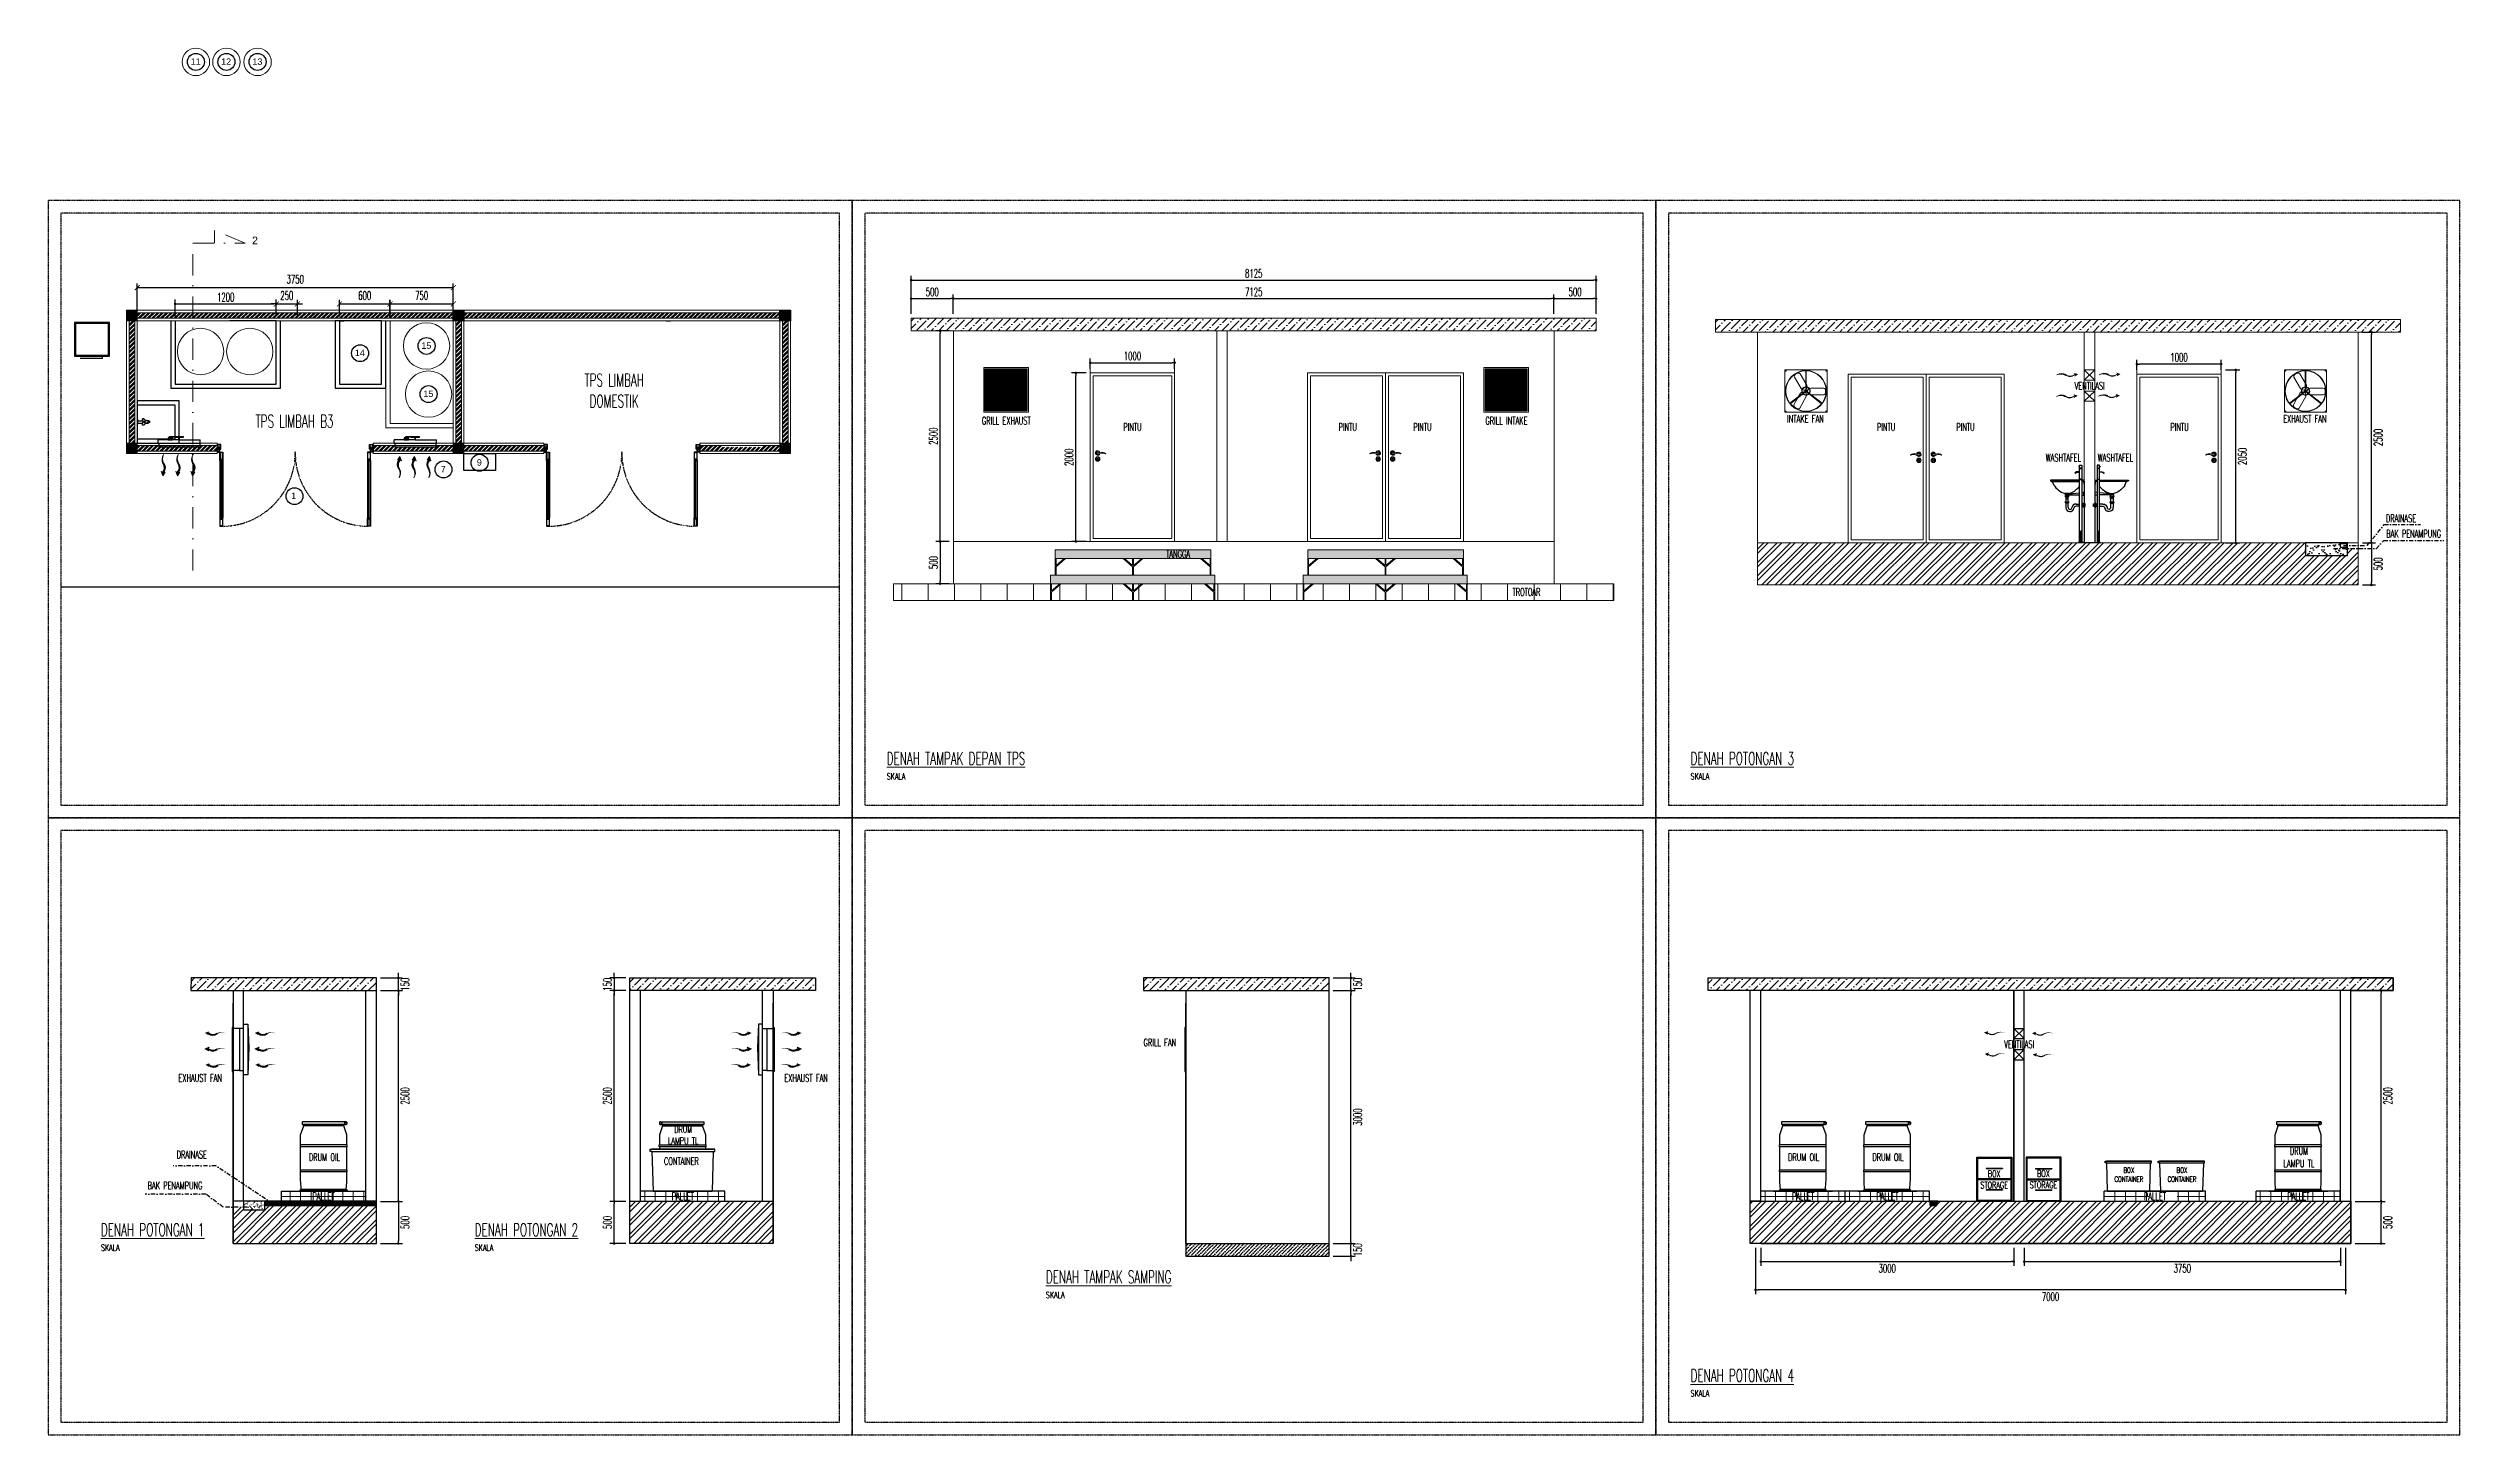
# Model space of a CAD drawing. Header units: millimetres. Extents: x 43312 to 271118, y 7927 to 51490.
# Drawn here: x 175610 to 204215, y 15735 to 32181 of the extents above; entities that cross this region are included whole.
import ezdxf

# ---------------------------------------------------------------- set-up
doc = ezdxf.new("R2010")
doc.units = ezdxf.units.MM
doc.header["$MEASUREMENT"] = 0
doc.linetypes.add('DASHDOT', pattern=[1, 0.5, -0.25, 0, -0.25])
doc.linetypes.add('HIDDEN', pattern=[0.375, 0.25, -0.125])
doc.layers.add('ALM', color=120, linetype='Continuous')
doc.layers.add('Edges', color=7, linetype='Continuous')
for name, color, linetype, lineweight in [('BENDA', 7, 'Continuous', 30), ('BIDANG', 7, 'Continuous', 13), ('C NOTASI', 3, 'Continuous', 5), ('inst ME', 7, 'Continuous', 13), ('J', 1, 'Continuous', 13)]:
    doc.layers.add(name, color=color, linetype=linetype, lineweight=lineweight)
doc.styles.add('300', font='rs.shx', dxfattribs={"width": 0.6, "height": 100})
doc.styles.get("Standard").update_dxf_attribs({"font": 'arial.ttf'})
doc.dimstyles.new('300', dxfattribs={"dimtxt": 50, "dimasz": 30, "dimexe": 50, "dimexo": 50, "dimgap": 30, "dimtad": 2, "dimdec": 0, "dimzin": 0, "dimtxsty": '300', "dimblk": 'DOT', "dimcen": 0.2, "dimclrd": 1, "dimclre": 1, "dimclrt": 3, "dimadec": 0, "dimazin": 0, "dimtfac": 1, "dimtdec": 0, "dimtix": 1, "dimtmove": 0, "dimatfit": 3, "dimfxl": 1, "dimtolj": 1, "dimtzin": 0, "dimarcsym": 0})
pattern_1 = [(45, (118096.63, 0), (-79.54951, 79.54951), []), (45, (118149.66, 0), (-79.54951, 79.54951), [])]
pattern_2 = [(0, (118096.6316, 0), (0, 7.5), []), (135, (118100.382, -3.75), (-15, -15), [10.606602, -10.606602]), (135, (118102.257, -3.75), (-15, -15), [10.606602, -10.606602]), (135, (118104.132, -3.75), (-15, -15), [10.606602, -10.606602])]
pattern_3 = [(45, (118096.63, 0), (33.14563, 121.53398), [156.25, -31.25, 0, -31.25])]
pattern_4 = [(45, (194471.047, -46012.65), (-26.516504, 26.516504), []), (45, (194488.725, -46012.65), (-26.516504, 26.516504), [])]
pattern_5 = [(45, (251025.866, -4708.415), (-8.8388348, 8.8388348), [])]
pattern_6 = [(45, (251025.866, -3133.415), (-8.8388348, 8.8388348), [])]
pattern_7 = [(45, (251025.866, -3133.415), (-26.516504, 26.516504), []), (45, (251043.543, -3133.415), (-26.516504, 26.516504), [])]
pattern_8 = [(45, (198346.047, -46012.65), (-26.516504, 26.516504), []), (45, (198363.725, -46012.65), (-26.516504, 26.516504), [])]
pattern_9 = [(45, (183858.743, -52945.079), (-12.0529565, 12.0529565), []), (45, (183866.778, -52945.079), (-12.0529565, 12.0529565), [])]
pattern_10 = [(45, (177925.807, -52945.079), (-12.0529565, 12.0529565), []), (45, (177933.842, -52945.079), (-12.0529565, 12.0529565), [])]

msp = doc.modelspace()

# ---------------------------------------------------------------- texts
at = {"color": 96, "char_height": 76.07, "attachment_point": 1}
for s, insert in [('\\pxqc;11', (177220.7, 32060.6)), ('\\pxqc;12', (177581.8, 32060.6)), ('\\pxqc;13', (177952.3, 32060.6)), ('\\pxqc;14', (179167.7, 28605.7)), ('\\pxqc;15', (179956.5, 28691.7)), ('\\pxqc;15', (179980, 28120.4)), ('\\pxqc;7', (180157.3, 27227.2)), ('\\pxqc;9', (180585.4, 27306.7)), ('\\pxqc;1', (178382.8, 26909.4))]:
    msp.add_mtext_dynamic_manual_height_columns(s, width=276.993, gutter_width=380.4, heights=[0], dxfattribs=dict(at, insert=insert))
at = {"layer": 'C NOTASI', "color": 3, "attachment_point": 5, "style": '300'}
for s, insert, char_height, width in [('\\A1;{\\C256;VENTILASI}', (199825.4, 28176.8), 90, 569.052), ('\\A1;{\\C256;GRILL EXHAUST}', (186974.5, 27763.9), 90, 864.729), ('\\A1;GRILL INTAKE', (192907.4, 27763.9), 90, 864.729), ('\\A1;{\\C256;INTAKE FAN}', (196453.8, 27785.9), 90, 569.052), ('\\A1;EXHAUST FAN', (202378.7, 27785.9), 90, 569.052), ('\\A1;PINTU', (188471.2, 27687.2), 90, 569.052), ('\\A1;PINTU', (191024.2, 27687.2), 90, 569.052), ('\\A1;PINTU', (191910.9, 27687.2), 90, 569.052), ('\\A1;PINTU', (197410.7, 27687.2), 90, 569.052), ('\\A1;PINTU', (198352.1, 27687.2), 90, 569.052), ('\\A1;{\\C256;PINTU}', (200892.4, 27687.2), 90, 569.052), ('\\A1;{\\C256;WASHTAFEL}', (199514.2, 27324.2), 90, 569.052), ('\\A1;{\\C256;WASHTAFEL}', (200131, 27324.2), 90, 569.052), ('\\A1;{\\C256;TANGGA}', (189011.9, 26181.7), 90, 864.729), ('\\A1;{\\C256;TROTOAR}', (193144.7, 25731.3), 90, 864.729), ('\\A1;GRILL FAN', (188795.8, 20387.8), 90, 569.052), ('\\A1;{\\C256;VENTILASI}', (198989.1, 20366.2), 90, 569.052), ('\\A1;EXHAUST FAN', (177413.1, 19966.2), 90, 569.052), ('\\A1;EXHAUST FAN', (184599.3, 19966.2), 90, 569.052), ('\\A1;DRUM\\PLAMPU TL', (183141.6, 19289), 80, 569.052), ('\\A1;DRAINASE', (177313.7, 19058.9), 90, 569.052), ('\\A1;DRUM OIL', (178887.3, 19027.5), 90, 569.052), ('\\A1;CONTAINER', (183120.7, 18980.9), 90, 569.052), ('\\A1;DRUM OIL', (196433.2, 19027.5), 90, 569.052), ('\\A1;DRUM OIL', (197433.2, 19027.5), 90, 569.052), ('\\A1;BOX\\PCONTAINER', (200290, 18820.6), 64.29, 406.465), ('\\A1;BOX\\PCONTAINER', (200919.8, 18820.6), 64.29, 406.465), ('\\A1;DRUM \\PLAMPU TL', (202307.8, 19027.5), 90, 569.052), ('\\A1;BAK PENAMPUNG', (177113.8, 18691.6), 90, 968.763), ('\\A1;PALLET', (178875.6, 18562.5), 90, 569.052), ('\\A1;PALLET', (183136.8, 18562.5), 90, 569.052), ('\\A1;PALLET', (196426, 18562.5), 90, 569.052), ('\\A1;PALLET', (197426, 18562.5), 90, 569.052), ('\\A1;PALLET', (200600.9, 18562.5), 90, 569.052), ('\\A1;PALLET', (202300.6, 18562.5), 90, 569.052)]:
    msp.add_mtext(s, dxfattribs=dict(at, insert=insert, char_height=char_height, width=width))
at = {"layer": 'inst ME', "color": 3, "insert": (178062.5, 29901.8), "char_height": 90, "attachment_point": 5}
msp.add_mtext('\\A1;2', dxfattribs=at)
at = {"layer": 'inst ME', "color": 3, "attachment_point": 5, "style": '300'}
for s, insert, char_height, width in [('\\A1;TPS LIMBAH DOMESTIK', (182322.9, 28120.7), 150, 1174.888), ('\\A1;TPS LIMBAH B3', (178531, 27756), 150, 1174.888), ('\\A1;DRAINASE', (203518.2, 26605), 90, 365.812), ('\\A1;BAK PENAMPUNG', (203668.1, 26422.3), 90, 706.214), ('\\A1;\\pxql;{\\LDENAH TAMPAK DEPAN TPS\\P\\H0.5x;\\lSKALA}', (187652.3, 23669.7), 150, 4192.106), ('\\A1;\\pxql;{\\LDENAH POTONGAN 3\\P\\H0.5x;\\lSKALA}', (197187.3, 23669.7), 150, 4192.106), ('\\A1;\\pxql;{\\LDENAH POTONGAN 1\\P\\H0.5x;\\lSKALA}', (178331.7, 18079.2), 150, 4192.106), ('\\A1;\\pxql;{\\LDENAH POTONGAN 2\\P\\H0.5x;\\lSKALA}', (182765.3, 18079.2), 150, 4192.106), ('\\A1;\\pxql;{\\LDENAH TAMPAK SAMPING\\P\\H0.5x;\\lSKALA}', (189540.6, 17519.3), 150, 4192.106), ('\\A1;\\pxql;{\\LDENAH POTONGAN 4\\P\\H0.5x;\\lSKALA}', (197187.3, 16350.6), 150, 4192.106)]:
    msp.add_mtext(s, dxfattribs=dict(at, insert=insert, char_height=char_height, width=width))
at = {"layer": 'inst ME', "color": 3, "char_height": 80, "attachment_point": 5, "style": '300'}
for insert in [(198692.7, 18763.8), (199276.6, 18766.4)]:
    msp.add_mtext('\\A1;BOX\\PSTORAGE', dxfattribs=dict(at, insert=insert))

# ---------------------------------------------------------------- blocks, each defined once
blk = doc.blocks.new('plastic water drum fr')
at = {"layer": 'Edges'}
for p, q in [((-11.8, 17.5), (-11.8, 16.5)), ((-11.7, 17.5), (-11.8, 17.5)), ((-11.8, 17.5), (-11.8, 17.5)), ((-11.8, 17.5), (-11.8, 17.5)), ((-11.8, 17.5), (-11.8, 17.5)), ((-11.8, 17.5), (-11.8, 17.5)), ((-11.8, 17.5), (-11.8, 17.5)), ((-11.8, 17.5), (-11.7, 17.5)), ((-11.8, 17.5), (-11.7, 17.5)), ((-11.8, 17.5), (-11.7, 17.5)), ((-11.8, 17.5), (-11.7, 17.5)), ((-11.8, 17.5), (-11.7, 17.5)), ((-11.8, 16.5), (-11.8, 16.5)), ((-11.8, 16.5), (-11.8, 16.5)), ((-11.8, 16.5), (-11.8, 16.5)), ((-11.8, 16.5), (-11.8, 16.5)), ((-11.8, 16.5), (-11.8, 16.5)), ((-11.7, 16.5), (-11.8, 16.5)), ((-11.7, 16.5), (-11.8, 16.5)), ((-11.7, 16.5), (-11.8, 16.5)), ((-11.7, 16.5), (-11.8, 16.5)), ((-11.7, 16.5), (-11.8, 16.5)), ((-11.7, 16.5), (-11.8, 16.5)), ((-11.8, 11), (-10.2, 15.7)), ((-11.7, 17.5), (-11.7, 17.5)), ((-11.7, 17.5), (-11.7, 17.5)), ((-11.7, 17.5), (-11.7, 17.5)), ((-11.7, 17.5), (-11.7, 17.5)), ((-11.7, 17.5), (-11.7, 17.5)), ((-11.7, 17.5), (-11.7, 17.5)), ((-11.7, 17.5), (-11.7, 17.5)), ((-11.7, 17.5), (-11.7, 17.5)), ((-11.7, 17.5), (-11.7, 16.5)), ((-11.7, 17.5), (-11.7, 17.5)), ((-11.7, 17.5), (-11.7, 17.5)), ((-11.7, 17.5), (-11.7, 17.5)), ((-11.7, 17.5), (-11.7, 17.5)), ((-11.7, 17.5), (-11.7, 17.5)), ((-11.7, 17.5), (-11.7, 17.5)), ((-11.7, 17.5), (-11.7, 17.5)), ((-11.7, 17.5), (-11.7, 17.5)), ((-11.7, 17.5), (-11.7, 17.5)), ((-11.6, 17.5), (-11.7, 17.5)), ((-11.7, 17.5), (-11.7, 17.5)), ((-10.7, 17.5), (-11.7, 17.5)), ((-11.7, 17.5), (-10.7, 17.5)), ((-11.7, 17.5), (-10.7, 17.5)), ((-11.7, 17.5), (-10.7, 17.5)), ((-11.7, 17.5), (-10.7, 17.5)), ((-11.7, 16.5), (-11.7, 16.5)), ((-11.7, 16.5), (-11.7, 16.5)), ((-11.7, 16.5), (-11.7, 16.5)), ((-11.7, 16.5), (-11.7, 16.5)), ((-11.7, 16.5), (-11.7, 16.5)), ((-11.7, 16.5), (-11.7, 16.5)), ((-11.7, 16.5), (-11.7, 16.5)), ((-11.7, 16.5), (-11.7, 16.5)), ((-11.7, 16.5), (-11.7, 16.5)), ((-11.7, 16.5), (-11.7, 16.5)), ((-11.7, 16.5), (-11.7, 16.5)), ((-11.7, 16.5), (-11.7, 16.5)), ((-11.7, 16.5), (-11.7, 16.5)), ((-11.7, 16.5), (-11.7, 16.5)), ((-11.7, 16.5), (-11.5, 16.5)), ((-10.7, 16.5), (-11.7, 16.5)), ((-10.7, 16.5), (-11.7, 16.5)), ((-10.7, 16.5), (-11.7, 16.5)), ((-10.7, 16.5), (-11.7, 16.5)), ((-10.7, 16.5), (-11.7, 16.5)), ((-11.6, 17.5), (-11.5, 17.5)), ((-11.5, 17.6), (-11.5, 17.7)), ((-11.5, 17.7), (-11.5, 17.7)), ((-11.5, 17.7), (-11.5, 17.7)), ((-11.5, 17.7), (-11.5, 17.7)), ((-11.5, 17.7), (-11.4, 17.7)), ((-11.5, 17.5), (-11.5, 17.6)), ((-11.5, 17.6), (-11.5, 17.6)), ((-11.5, 17.6), (-11.5, 17.6)), ((-11.5, 17.6), (-11.5, 17.6)), ((-11.5, 17.6), (-11.5, 17.6)), ((-11.5, 17.6), (-11.5, 17.6)), ((-11.5, 17.6), (-11.5, 17.6)), ((-11.5, 17.5), (-11.5, 17.5)), ((-11.5, 17.5), (-11.5, 17.5)), ((-11.5, 17.5), (-11.5, 17.5)), ((-11.5, 17.5), (-11.4, 17.5)), ((-11.5, 16.4), (-11.5, 16.5)), ((-11.5, 16.5), (-11.5, 16.5)), ((-11.5, 16.5), (-11.4, 16.5)), ((-11.5, 16.5), (-11.5, 16.5)), ((-11.5, 16.5), (-11.5, 16.5)), ((-11.5, 16.3), (-11.5, 16.4)), ((-11.5, 16.4), (-11.5, 16.4)), ((-11.5, 16.4), (-11.5, 16.4)), ((-11.5, 16.4), (-11.5, 16.4)), ((-11.5, 16.4), (-11.5, 16.4)), ((-11.5, 16.3), (-11.4, 16.3)), ((-11.5, 16.3), (-11.5, 16.3)), ((-11.5, 16.3), (-11.5, 16.3)), ((-11.5, 16.3), (-11.5, 16.3)), ((-11.5, 16.3), (-11.5, 16.3)), ((-11.5, 16.3), (-11.5, 16.3)), ((-11.4, 17.7), (-11.1, 17.7)), ((-11.4, 17.6), (-11.4, 17.6)), ((-11.4, 17.6), (-11.4, 17.6)), ((-11.4, 17.6), (-11.4, 17.6)), ((-11.4, 17.6), (-11.4, 17.6)), ((-11.4, 17.5), (-11.4, 17.6)), ((-11.4, 17.5), (-11.4, 17.5)), ((-11.4, 17.5), (-11.4, 17.5)), ((-11.4, 17.5), (-11.4, 17.5)), ((-11.3, 17.5), (-11.4, 17.5)), ((-11.4, 17.5), (-11.4, 17.5)), ((-11.4, 17.5), (-11.4, 17.5)), ((-11.4, 17.5), (-11.4, 17.5)), ((-11.4, 17.5), (-11.4, 17.5)), ((-11.4, 17.5), (-11.4, 17.5)), ((-11.4, 17.5), (-11.2, 17.5)), ((-11.4, 17.5), (-11.4, 17.5)), ((-11.2, 17.5), (-11.4, 17.5)), ((-11.4, 16.5), (-11.4, 16.5)), ((-11.4, 16.4), (-11.4, 16.5)), ((-11.4, 16.5), (-11.4, 16.5)), ((-11.4, 16.5), (-11.4, 16.5)), ((-11.4, 16.5), (-11.4, 16.5)), ((-11.3, 16.5), (-11.4, 16.5)), ((-11.4, 16.4), (-11.4, 16.5)), ((-11.4, 16.5), (-11.4, 16.5)), ((-11.4, 16.5), (-11.4, 16.5)), ((-11.2, 16.5), (-11.4, 16.5)), ((-11.4, 16.4), (-11.4, 16.4)), ((-11.4, 16.4), (-11.4, 16.4)), ((-11.4, 16.4), (-11.4, 16.4)), ((-11.4, 16.4), (-11.4, 16.4)), ((-11.4, 16.4), (-11.4, 16.4)), ((-11.4, 16.4), (-11.4, 16.4)), ((-11.3, 16.4), (-11.4, 16.4)), ((-11.4, 16.4), (-11.4, 16.4)), ((-11.1, 16.4), (-11.4, 16.4)), ((-11.4, 16.4), (-11.4, 16.4)), ((-11.4, 16.4), (-11.4, 16.4)), ((-11.4, 16.4), (-11.4, 16.4)), ((-11.4, 16.4), (-11.4, 16.4)), ((-11.1, 16.3), (-11.4, 16.3)), ((-11.3, 17.5), (-11.3, 17.5)), ((-11.3, 17.5), (-11.2, 17.5)), ((-11.3, 16.5), (-11.2, 16.5)), ((-11.3, 16.5), (-11.3, 16.5)), ((-11.3, 16.5), (-11.3, 16.5)), ((-11.3, 16.5), (-11.3, 16.5)), ((-11.3, 16.5), (-11.3, 16.5)), ((-11.3, 16.4), (-11.3, 16.4)), ((-11.3, 16.4), (-11.3, 16.4)), ((-11.3, 16.4), (-11.2, 16.4)), ((-11.3, 16.4), (-11.3, 16.4)), ((-11.3, 16.4), (-11.3, 16.4)), ((-11.3, 16.4), (-11.3, 16.4)), ((-11.3, 16.4), (-11.3, 16.4)), ((-11.3, 16.4), (-11.3, 16.4)), ((-11.3, 16.4), (-11.3, 16.4)), ((-11.3, 16.4), (-11.3, 16.4)), ((-11.3, 16.4), (-11.3, 16.4)), ((-11.3, 16.4), (-11.3, 16.4)), ((-11.3, 16.4), (-11.3, 16.4)), ((-11.2, 17.5), (-11.2, 17.5)), ((-11.2, 17.5), (-11.2, 17.5)), ((-11.2, 17.5), (-11.2, 17.5)), ((-11.2, 17.5), (-11.2, 17.5)), ((-11.2, 17.5), (-11.2, 17.5)), ((-11.2, 17.5), (-11.2, 17.5)), ((-11.1, 17.5), (-11.2, 17.5)), ((-11.2, 17.5), (-11.1, 17.5)), ((-11.2, 17.5), (-11.2, 17.5)), ((-11.2, 16.5), (-11.2, 16.5)), ((-11.2, 16.5), (-11.2, 16.5)), ((-11.2, 16.5), (-11.2, 16.5)), ((-11.2, 16.5), (-11.2, 16.5)), ((-11.2, 16.5), (-11.2, 16.5)), ((-11.2, 16.4), (-11.2, 16.5)), ((-11.2, 16.5), (-11.2, 16.5)), ((-11.2, 16.5), (-11.2, 16.5)), ((-11.1, 16.5), (-11.2, 16.5)), ((-11.2, 16.5), (-11.2, 16.5)), ((-11.2, 16.4), (-11.2, 16.4)), ((-11.2, 16.4), (-11.2, 16.4)), ((-11.1, 17.7), (-11.1, 17.7)), ((-11.1, 17.7), (-11, 17.7)), ((-11.1, 17.5), (-11.1, 17.5)), ((-11.1, 17.5), (-11.1, 17.5)), ((-11.1, 17.5), (-11.1, 17.5)), ((-11.1, 17.5), (-11.1, 17.5)), ((-11.1, 17.5), (-11.1, 17.5)), ((-11.1, 17.5), (-11.1, 17.5)), ((-11.1, 17.5), (-11.1, 17.5)), ((-11.1, 17.5), (-11.1, 17.5)), ((-11.1, 17.5), (-11.1, 17.5)), ((-11.1, 17.5), (-11.1, 17.5)), ((-11, 17.5), (-11.1, 17.5)), ((-11.1, 17.5), (-11.1, 17.5)), ((-11.1, 17.5), (-11.1, 17.5)), ((-11.1, 16.5), (-11.1, 16.5)), ((-11.1, 16.5), (-11.1, 16.5)), ((-11.1, 16.5), (-11.1, 16.4)), ((-11.1, 16.5), (-11.1, 16.5)), ((-11.1, 16.5), (-11.1, 16.5)), ((-11.1, 16.5), (-11.1, 16.5)), ((-11, 16.5), (-11.1, 16.5)), ((-11.1, 16.4), (-11.1, 16.4)), ((-11.1, 16.4), (-11.1, 16.4)), ((-11.1, 16.4), (-11.1, 16.4)), ((-11.1, 16.3), (-11, 16.3)), ((-11.1, 16.3), (-11.1, 16.3)), ((-11, 17.7), (-11, 17.7)), ((-11, 17.7), (-11, 17.7)), ((-11, 17.7), (-11, 17.6)), ((-10.9, 17.6), (-11, 17.5)), ((-11, 17.6), (-11, 17.6)), ((-11, 17.6), (-11, 17.6)), ((-11, 17.6), (-11, 17.6)), ((-11, 17.6), (-11, 17.6)), ((-11, 17.6), (-11, 17.6)), ((-11, 17.6), (-11, 17.6)), ((-11, 17.6), (-11, 17.5)), ((-11, 17.5), (-11, 17.5)), ((-11, 17.5), (-11, 17.5)), ((-11, 17.5), (-11, 17.5)), ((-11, 17.5), (-11, 17.5)), ((-10.9, 17.5), (-11, 17.5)), ((-11, 17.5), (-11, 17.5)), ((-11, 17.5), (-11, 17.5)), ((-11, 17.5), (-11, 17.5)), ((-11, 16.5), (-11, 16.5)), ((-11, 16.5), (-11, 16.4)), ((-11, 16.5), (-11, 16.5)), ((-11, 16.5), (-11, 16.5)), ((-11, 16.5), (-10.9, 16.4)), ((-11, 16.5), (-10.9, 16.5)), ((-11, 16.4), (-11, 16.4)), ((-11, 16.4), (-11, 16.4)), ((-11, 16.4), (-11, 16.4)), ((-11, 16.4), (-11, 16.4)), ((-11, 16.4), (-11, 16.4)), ((-11, 16.3), (-11, 16.4)), ((-11, 16.3), (-11, 16.3)), ((-11, 16.3), (-11, 16.3)), ((-11, 16.3), (-11, 16.3)), ((-10.9, 17.6), (10.9, 17.6)), ((-10.9, 17.5), (-10.9, 17.5)), ((-10.9, 17.5), (-10.9, 17.5)), ((-10.9, 17.5), (-10.9, 17.5)), ((-10.9, 17.5), (-10.9, 17.5)), ((-10.9, 17.5), (-10.9, 17.5)), ((-10.8, 17.5), (-10.9, 17.5)), ((-10.9, 17.5), (-10.9, 17.5)), ((-10.9, 16.5), (-10.9, 16.5)), ((-10.9, 16.5), (-10.9, 16.5)), ((-10.9, 16.5), (-10.8, 16.5)), ((-10.9, 16.5), (-10.9, 16.5)), ((-10.9, 16.5), (-10.9, 16.5)), ((-10.9, 16.5), (-10.9, 16.5)), ((-10.9, 16.5), (-10.9, 16.5)), ((-10.9, 16.5), (-10.9, 16.5)), ((-10.4, 16.4), (-10.9, 16.4)), ((-10.8, 17.5), (-10.8, 17.5)), ((-10.7, 17.5), (-10.8, 17.5)), ((-10.8, 17.5), (-10.8, 17.5)), ((-10.8, 17.5), (-10.8, 17.5)), ((-10.8, 17.5), (-10.8, 17.5)), ((-10.8, 17.5), (-10.8, 17.5)), ((-10.8, 17.5), (-10.8, 17.5)), ((-10.8, 17.5), (-10.8, 17.5)), ((-10.8, 17.5), (-10.8, 17.5)), ((-10.8, 16.5), (-10.8, 16.5)), ((-10.8, 16.5), (-10.8, 16.5)), ((-10.8, 16.5), (-10.8, 16.5)), ((-10.8, 16.5), (-10.8, 16.5)), ((-10.8, 16.5), (-10.8, 16.5)), ((-10.8, 16.5), (-10.8, 16.5)), ((-10.8, 16.5), (-10.7, 16.5)), ((-10.8, 16.5), (-10.8, 16.5)), ((-10.8, 16.5), (-10.8, 16.5)), ((-10.8, 16.5), (-10.8, 16.5)), ((-10.7, 17.5), (-10.7, 17.5)), ((-10.7, 17.5), (-10.7, 17.5)), ((-10.7, 17.5), (-10.7, 17.5)), ((-10.7, 17.5), (-10.7, 17.5)), ((-10.7, 17.5), (-10.7, 17.5)), ((-10.7, 17.5), (-10.7, 17.5)), ((-10.7, 17.5), (-10.7, 17.5)), ((-10.7, 17.5), (-10.7, 17.5)), ((-10.7, 17.5), (-10.7, 17.5)), ((-10.7, 17.5), (-10.7, 17.5)), ((-10.7, 17.5), (-10.6, 17.5)), ((-10.7, 17.5), (-10.6, 17.5)), ((-10.7, 17.5), (-10.7, 16.5)), ((-10.7, 17.5), (-10.7, 16.5)), ((-10.7, 17.5), (-10.7, 16.5)), ((-10.7, 17.5), (-10.7, 16.5)), ((-10.7, 17.5), (-10.7, 17.5)), ((-10.7, 17.5), (-10.7, 17.5)), ((-10.7, 17.5), (-10.7, 17.5)), ((-10.7, 17.5), (-10.7, 17.5)), ((-10.7, 17.5), (-10.7, 17.5)), ((-10.7, 17.5), (-10.6, 17.5)), ((-10.7, 17.5), (-10.7, 17.5)), ((-10.7, 17.5), (-10.6, 17.5)), ((-10.7, 17.5), (-10.7, 17.5)), ((-10.7, 17.5), (-10.7, 17.5)), ((-10.7, 17.5), (-10.7, 17.5)), ((-10.7, 17.5), (-10.7, 17.5)), ((-10.7, 17.5), (-10.7, 17.5)), ((-10.7, 17.5), (-10.7, 17.5)), ((-10.7, 17.5), (-10.7, 17.5)), ((-10.7, 17.5), (-10.7, 17.5)), ((-10.7, 17.5), (-10.7, 17.5)), ((-10.7, 17.5), (-10.7, 17.5)), ((-10.7, 17.5), (-10.7, 17.5)), ((-10.7, 17.5), (-10.7, 17.5)), ((-10.7, 17.5), (-10.7, 17.5)), ((-10.7, 17.5), (-10.7, 17.5)), ((-10.7, 17.5), (-10.7, 17.5)), ((-10.7, 17.5), (-10.7, 17.5)), ((-10.7, 17.5), (-10.7, 17.5)), ((-10.7, 17.5), (-10.7, 17.5)), ((-10.7, 17.5), (-10.7, 17.5)), ((-10.7, 17.5), (-10.6, 17.5)), ((-10.7, 17.5), (-10.7, 17.5)), ((-10.7, 17.5), (-10.7, 17.5)), ((-10.7, 17.5), (-10.7, 17.5)), ((-10.6, 17.5), (-10.7, 17.5)), ((-10.7, 17.5), (-10.7, 17.5)), ((-10.7, 17.5), (-10.7, 17.5)), ((-10.7, 17.5), (-10.7, 17.5)), ((-10.7, 17.5), (-10.7, 17.5)), ((-10.7, 16.5), (-10.7, 16.5)), ((-10.7, 16.5), (-10.7, 16.5)), ((-10.7, 16.5), (-10.7, 16.5)), ((-10.7, 16.5), (-10.6, 16.5)), ((-10.7, 16.5), (-10.7, 16.5)), ((-10.7, 16.5), (-10.7, 16.5)), ((-10.7, 16.5), (-10.7, 16.5)), ((-10.7, 16.5), (-10.7, 16.5)), ((-10.7, 16.5), (-10.7, 16.5)), ((-10.7, 16.5), (-10.7, 16.5)), ((-10.7, 16.5), (-10.7, 16.5)), ((-10.7, 16.5), (-10.7, 16.5)), ((-10.7, 16.5), (-10.7, 16.5)), ((-10.7, 16.5), (-10.7, 16.5)), ((-10.7, 16.5), (-10.7, 16.5)), ((-10.7, 16.5), (-10.7, 16.5)), ((-10.7, 16.5), (-10.7, 16.5)), ((-10.7, 16.5), (-10.7, 16.5)), ((-10.7, 16.5), (-10.7, 16.5)), ((-10.7, 16.5), (-10.7, 16.5)), ((-10.7, 16.5), (-10.7, 16.5)), ((-10.7, 16.5), (-10.7, 16.5)), ((-10.7, 16.5), (-10.7, 16.5)), ((-10.7, 16.5), (-10.7, 16.5)), ((-10.7, 16.5), (-10.7, 16.5)), ((-10.7, 16.5), (-10.7, 16.5)), ((-10.7, 16.5), (-10.7, 16.5)), ((-10.7, 16.5), (-10.7, 16.5)), ((-10.7, 16.5), (-10.7, 16.5)), ((-10.7, 16.5), (-10.7, 16.5)), ((-10.7, 16.5), (-10.7, 16.5)), ((-10.7, 16.5), (-10.6, 16.5)), ((-10.7, 16.5), (-10.6, 16.5)), ((-10.7, 16.5), (-10.6, 16.5)), ((-10.7, 16.5), (-10.6, 16.5)), ((-10.7, 16.5), (-10.7, 16.5)), ((-10.7, 16.5), (-10.7, 16.5)), ((-10.7, 16.5), (-10.7, 16.5)), ((-10.7, 16.5), (-10.7, 16.5)), ((-10.7, 16.5), (-10.7, 16.5)), ((-10.7, 16.5), (-10.7, 16.5)), ((-10.7, 16.5), (-10.7, 16.5)), ((-10.7, 16.5), (-10.7, 16.5)), ((-10.7, 16.5), (-10.7, 16.5)), ((-10.7, 16.5), (-10.7, 16.5)), ((-10.7, 16.5), (-10.7, 16.5)), ((-10.7, 16.5), (-10.6, 16.5)), ((-10.7, 16.5), (-10.7, 16.5)), ((-10.7, 16.5), (-10.7, 16.5)), ((-10.7, 16.5), (-10.7, 16.5)), ((-10.7, 16.5), (-10.6, 16.5)), ((-10.6, 17.5), (-10.6, 17.5)), ((-10.6, 17.5), (-10.6, 17.5)), ((-10.6, 17.5), (-10.6, 17.5)), ((-10.6, 17.5), (-10.6, 17.5)), ((-10.6, 17.5), (-10.6, 17.5)), ((-10.6, 17.5), (-10.6, 17.5)), ((-10.6, 17.5), (-10.6, 17.5)), ((-10.6, 17.5), (-10.6, 17.5)), ((-10.6, 17.5), (-10.6, 17.5)), ((-10.6, 17.5), (-10.6, 17.5)), ((-10.6, 17.5), (-10.6, 17.5)), ((-10.6, 17.5), (-10.6, 17.5)), ((-10.6, 17.5), (-10.6, 17.5)), ((-10.6, 17.5), (-10.6, 17.5)), ((-10.6, 17.5), (-10.6, 17.5)), ((-10.6, 17.5), (-10.6, 17.5)), ((-10.6, 17.5), (-10.6, 16.5)), ((-10.6, 17.5), (-10.6, 16.5)), ((-10.6, 17.5), (-10.6, 16.5)), ((-10.6, 17.5), (-10.6, 16.5)), ((-10.6, 17.5), (-10.6, 16.5)), ((-10.6, 17.5), (-10.6, 16.5)), ((-10.6, 17.5), (-10.6, 17.5)), ((-10.6, 17.5), (-10.6, 17.5)), ((-10.6, 17.5), (-10.6, 17.5)), ((-10.6, 17.5), (-10.6, 17.5)), ((-10.6, 17.5), (-10.6, 17.5)), ((-10.6, 17.5), (-10.6, 17.5)), ((-10.6, 17.5), (-10.6, 17.5)), ((-10.6, 17.5), (-10.6, 17.5)), ((-10.6, 17.5), (-10.6, 17.5)), ((-10.6, 17.5), (-10.6, 17.5)), ((-10.6, 17.5), (-10.6, 17.5)), ((-10.6, 17.5), (-10.6, 17.5)), ((-10.6, 17.5), (-10.6, 17.5)), ((-10.6, 17.5), (-10.6, 17.5)), ((-10.6, 17.5), (-10.6, 17.5)), ((-10.6, 17.5), (-10.6, 17.5)), ((-10.6, 17.5), (-10.6, 17.5)), ((-10.6, 17.5), (-10.6, 17.5)), ((-10.6, 17.5), (-10.6, 17.5)), ((-10.6, 17.5), (-10.6, 17.5)), ((-10.6, 17.5), (-10.6, 17.5)), ((-10.6, 17.5), (-10.6, 17.5)), ((-10.6, 17.5), (-10.6, 17.5)), ((-10.6, 17.5), (-10.6, 17.5)), ((-10.6, 17.5), (-10.6, 17.5)), ((-10.6, 17.5), (-10.6, 17.5)), ((-10.6, 17.5), (-10.6, 17.5)), ((-10.6, 17.5), (-10.6, 17.5)), ((-10.6, 17.5), (-10.6, 17.5)), ((-10.6, 17.5), (-10.6, 17.5)), ((-10.6, 17.5), (-10.6, 17.5)), ((-10.6, 17.5), (-10.6, 17.5)), ((-10.6, 17.5), (-10.6, 17.5)), ((-10.6, 17.5), (-10.6, 17.5)), ((-10.6, 17.5), (-10.6, 17.5)), ((-10.6, 17.5), (-10.6, 17.5)), ((-10.6, 17.5), (-10.6, 17.5)), ((-10.6, 17.5), (-10.6, 17.5)), ((-10.6, 17.5), (-10.6, 17.5)), ((-10.6, 17.5), (-10.6, 17.5)), ((-10.6, 17.5), (-10.6, 17.5)), ((-10.6, 17.5), (-10.6, 17.5)), ((-10.6, 17.5), (-10.6, 17.5)), ((-10.6, 17.5), (-10.6, 17.5)), ((-10.6, 17.5), (-10.6, 17.5)), ((-10.6, 16.5), (-10.6, 16.5)), ((-10.6, 16.5), (-10.6, 16.5)), ((-10.6, 16.5), (-10.6, 16.5)), ((-10.6, 16.5), (-10.6, 16.5)), ((-10.6, 16.5), (-10.6, 16.5)), ((-10.6, 16.5), (-10.6, 16.5)), ((-10.6, 16.5), (-10.6, 16.5)), ((-10.6, 16.5), (-10.6, 16.5)), ((-10.6, 16.5), (-10.6, 16.5)), ((-10.6, 16.5), (-10.6, 16.5)), ((-10.6, 16.5), (-10.6, 16.5)), ((-10.6, 16.5), (-10.6, 16.5)), ((-10.6, 16.5), (-10.6, 16.5)), ((-10.6, 16.5), (-10.6, 16.5)), ((-10.6, 16.5), (-10.6, 16.5)), ((-10.6, 16.5), (-10.6, 16.5)), ((-10.6, 16.5), (-10.6, 16.5)), ((-10.6, 16.5), (-10.6, 16.5)), ((-10.6, 16.5), (-10.6, 16.5)), ((-10.6, 16.5), (-10.6, 16.5)), ((-10.6, 16.5), (-10.6, 16.5)), ((-10.6, 16.5), (-10.6, 16.5)), ((-10.6, 16.5), (-10.6, 16.5)), ((-10.6, 16.5), (-10.6, 16.5)), ((-10.6, 16.5), (-10.6, 16.5)), ((-10.6, 16.5), (-10.6, 16.5)), ((-10.6, 16.5), (-10.6, 16.5)), ((-10.6, 16.5), (-10.6, 16.5)), ((-10.6, 16.5), (-10.6, 16.5)), ((-10.6, 16.5), (-10.6, 16.5)), ((-10.6, 16.5), (-10.6, 16.5)), ((-10.6, 16.5), (-10.6, 16.5)), ((-10.6, 16.5), (-10.6, 16.5)), ((-10.6, 16.5), (-10.6, 16.5)), ((-10.6, 16.5), (-10.6, 16.5)), ((-10.6, 16.5), (-10.6, 16.5)), ((-10.6, 16.5), (-10.6, 16.5)), ((-10.6, 16.5), (-10.6, 16.5)), ((-10.6, 16.5), (-10.6, 16.5)), ((-10.6, 16.5), (-10.6, 16.5)), ((-10.6, 16.5), (-10.6, 16.5)), ((-10.6, 16.5), (-10.6, 16.5)), ((-10.6, 16.5), (-10.6, 16.5)), ((-10.6, 16.5), (-10.6, 16.5)), ((-10.6, 16.5), (-10.6, 16.5)), ((-10.6, 16.5), (-10.6, 16.5)), ((-10.6, 16.5), (-10.6, 16.5)), ((-10.6, 16.5), (-10.6, 16.5)), ((-10.6, 16.5), (-10.6, 16.5)), ((-10.6, 16.5), (-10.6, 16.5)), ((-10.6, 16.5), (-10.6, 16.5)), ((-10.6, 16.5), (-10.6, 16.5)), ((-10.6, 16.5), (-10.6, 16.5)), ((-10.6, 16.5), (-10.6, 16.5)), ((-10.6, 16.5), (-10.6, 16.5)), ((-10.6, 16.5), (-10.6, 16.5)), ((-10.6, 16.5), (-10.6, 16.5)), ((-10.6, 16.5), (-10.6, 16.5)), ((-10.6, 16.5), (-10.6, 16.5)), ((-10.6, 16.5), (-10.6, 16.5)), ((-10.6, 16.5), (-10.6, 16.5)), ((-10.6, 16.5), (-10.6, 16.5)), ((-10.6, 16.5), (-10.6, 16.5)), ((-10.6, 16.5), (-10.6, 16.5)), ((-10.3, 15.9), (-10.4, 16.4)), ((-10.4, 16.4), (10.4, 16.4)), ((-10.3, 15.7), (-10.3, 15.9)), ((-10.3, 15.7), (-10.2, 15.7)), ((-10.2, 15.7), (10.2, 15.7)), ((10.2, 15.7), (10.3, 15.7)), ((11.8, 11), (10.2, 15.7)), ((10.3, 15.9), (10.4, 16.4)), ((10.3, 15.7), (10.3, 15.9)), ((10.4, 16.4), (10.9, 16.4)), ((10.9, 17.6), (11, 17.5)), ((11, 16.5), (10.9, 16.4)), ((11, 17.5), (11, 16.5)), ((-11.9, 5), (-11.9, 5.9)), ((-11.8, 5.9), (-11.9, 5.9)), ((-11.9, 5), (-11.8, 5)), ((-11.8, 5.9), (-11.8, 11)), ((-11.8, 5.9), (11.8, 5.9)), ((-11.8, -6.9), (-11.8, 5)), ((-11.8, 5), (11.8, 5)), ((11.8, 5.9), (11.8, 11)), ((11.9, 5.9), (11.8, 5.9)), ((11.8, 5), (11.9, 5)), ((11.8, -6.9), (11.8, 5)), ((11.9, 5), (11.9, 5.9)), ((-11.9, -7.8), (-11.9, -6.9)), ((-11.8, -6.9), (-11.9, -6.9)), ((-11.9, -7.8), (-11.8, -7.8)), ((-11.8, -6.9), (11.8, -6.9)), ((-11.8, -11.4), (-11.8, -7.8)), ((-11.8, -7.8), (11.8, -7.8)), ((-11.8, -11.9), (-11.8, -11.4)), ((-11.8, -12.4), (-11.8, -11.9)), ((11.9, -6.9), (11.8, -6.9)), ((11.8, -7.8), (11.9, -7.8)), ((11.8, -11.4), (11.8, -7.8)), ((11.8, -11.9), (11.8, -11.4)), ((11.8, -12.4), (11.8, -11.9)), ((11.9, -7.8), (11.9, -6.9)), ((-12.1, -17.7), (-12.1, -17.3)), ((-11.9, -17.3), (-12.1, -17.3)), ((-12.1, -17.7), (12.1, -17.7)), ((-11.9, -17.3), (-11.8, -16.9)), ((-11.9, -17.3), (11.9, -17.3)), ((-11.7, -13), (-11.8, -12.4)), ((-11.5, -16.9), (-11.8, -16.9)), ((-11.5, -16.9), (-11.7, -13)), ((-11.5, -16.9), (11.5, -16.9)), ((11.5, -16.9), (11.7, -13)), ((11.8, -16.9), (11.5, -16.9)), ((11.7, -13), (11.8, -12.4)), ((11.9, -17.3), (11.8, -16.9)), ((12.1, -17.3), (11.9, -17.3)), ((12.1, -17.7), (12.1, -17.3))]:
    blk.add_line(p, q, dxfattribs=at)
blk = doc.blocks.new('_Dot')
at = {"color": 0, "lineweight": -2}
blk.add_line((-0.5, 0), (-1, 0), dxfattribs=at)
at = {"color": 0, "const_width": 0.5}
blk.add_lwpolyline([(-0.25, 0, 1), (0.25, 0, 1)], format="xyb", close=True, dxfattribs=at)
blk = doc.blocks.new('*D92')
at = {"color": 1, "lineweight": -2, "transparency": 16777216}
for p, q in [((179553, 18504), (179813, 18504)), ((179763, 18474), (179763, 18034)), ((179553, 18004), (179813, 18004))]:
    blk.add_line(p, q, dxfattribs=at)
at = {"layer": 'Defpoints', "color": 0, "transparency": 16777216}
for p in [(179503, 18504), (179503, 18004), (179763, 18004)]:
    blk.add_point(p, dxfattribs=at)
at = {"color": 1, "lineweight": -2, "transparency": 16777216, "xscale": 30, "yscale": 30, "zscale": 30}
for p, rotation in [((179763, 18504), 90), ((179763, 18004), 270)]:
    blk.add_blockref('_Dot', p, dxfattribs=dict(at, rotation=rotation))
at = {"color": 3, "transparency": 16777216, "insert": (179843, 18254), "char_height": 100, "attachment_point": 5, "rotation": 90, "style": '300'}
blk.add_mtext('\\A1;500', dxfattribs=at)
blk = doc.blocks.new('*D93')
at = {"color": 1, "lineweight": -2, "transparency": 16777216}
for p, q in [((179553, 21004), (179813, 21004)), ((179763, 18534), (179763, 20974)), ((179553, 18504), (179813, 18504))]:
    blk.add_line(p, q, dxfattribs=at)
at = {"layer": 'Defpoints', "color": 0, "transparency": 16777216}
for p in [(179503, 21004), (179763, 21004), (179503, 18504)]:
    blk.add_point(p, dxfattribs=at)
at = {"color": 1, "lineweight": -2, "transparency": 16777216, "xscale": 30, "yscale": 30, "zscale": 30}
for p, rotation in [((179763, 21004), 90), ((179763, 18504), 270)]:
    blk.add_blockref('_Dot', p, dxfattribs=dict(at, rotation=rotation))
at = {"color": 3, "transparency": 16777216, "insert": (179843, 19754), "char_height": 100, "attachment_point": 5, "rotation": 90, "style": '300'}
blk.add_mtext('\\A1;2500', dxfattribs=at)
blk = doc.blocks.new('*D94')
at = {"color": 1, "lineweight": -2, "transparency": 16777216}
for p, q in [((179763, 21184), (179763, 21214)), ((179553, 21154), (179813, 21154)), ((179553, 21004), (179813, 21004)), ((179763, 21004), (179763, 21154)), ((179763, 20974), (179763, 20944))]:
    blk.add_line(p, q, dxfattribs=at)
at = {"layer": 'Defpoints', "color": 0, "transparency": 16777216}
for p in [(179503, 21154), (179503, 21004), (179763, 21154)]:
    blk.add_point(p, dxfattribs=at)
at = {"color": 1, "lineweight": -2, "transparency": 16777216, "xscale": 30, "yscale": 30, "zscale": 30}
for p, rotation in [((179763, 21154), 270), ((179763, 21004), 90)]:
    blk.add_blockref('_Dot', p, dxfattribs=dict(at, rotation=rotation))
at = {"color": 3, "transparency": 16777216, "insert": (179843, 21079), "char_height": 100, "attachment_point": 5, "rotation": 90, "style": '300'}
blk.add_mtext('\\A1;150', dxfattribs=at)
blk = doc.blocks.new('*D100')
at = {"color": 1, "lineweight": -2, "transparency": 16777216}
for p, q in [((182460, 18504), (182273, 18504)), ((182323, 18034), (182323, 18474)), ((182460, 18004), (182273, 18004))]:
    blk.add_line(p, q, dxfattribs=at)
at = {"layer": 'Defpoints', "color": 0, "transparency": 16777216}
for p in [(182323, 18504), (182510, 18504), (182510, 18004)]:
    blk.add_point(p, dxfattribs=at)
at = {"color": 1, "lineweight": -2, "transparency": 16777216, "xscale": 30, "yscale": 30, "zscale": 30}
for p, rotation in [((182323, 18504), 90), ((182323, 18004), 270)]:
    blk.add_blockref('_Dot', p, dxfattribs=dict(at, rotation=rotation))
at = {"color": 3, "transparency": 16777216, "insert": (182243, 18254), "char_height": 100, "attachment_point": 5, "rotation": 90, "style": '300'}
blk.add_mtext('\\A1;500', dxfattribs=at)
blk = doc.blocks.new('*D101')
at = {"color": 1, "lineweight": -2, "transparency": 16777216}
for p, q in [((182460, 21004), (182273, 21004)), ((182323, 18534), (182323, 20974)), ((182460, 18504), (182273, 18504))]:
    blk.add_line(p, q, dxfattribs=at)
at = {"layer": 'Defpoints', "color": 0, "transparency": 16777216}
for p in [(182323, 21004), (182510, 21004), (182510, 18504)]:
    blk.add_point(p, dxfattribs=at)
at = {"color": 1, "lineweight": -2, "transparency": 16777216, "xscale": 30, "yscale": 30, "zscale": 30}
for p, rotation in [((182323, 21004), 90), ((182323, 18504), 270)]:
    blk.add_blockref('_Dot', p, dxfattribs=dict(at, rotation=rotation))
at = {"color": 3, "transparency": 16777216, "insert": (182243, 19754), "char_height": 100, "attachment_point": 5, "rotation": 90, "style": '300'}
blk.add_mtext('\\A1;2500', dxfattribs=at)
blk = doc.blocks.new('*D102')
at = {"color": 1, "lineweight": -2, "transparency": 16777216}
for p, q in [((182323, 21184), (182323, 21214)), ((182460, 21154), (182273, 21154)), ((182460, 21004), (182273, 21004)), ((182323, 21154), (182323, 21004)), ((182323, 20974), (182323, 20944))]:
    blk.add_line(p, q, dxfattribs=at)
at = {"layer": 'Defpoints', "color": 0, "transparency": 16777216}
for p in [(182323, 21004), (182510, 21154), (182510, 21004)]:
    blk.add_point(p, dxfattribs=at)
at = {"color": 1, "lineweight": -2, "transparency": 16777216, "xscale": 30, "yscale": 30, "zscale": 30}
for p, rotation in [((182323, 21154), 270), ((182323, 21004), 90)]:
    blk.add_blockref('_Dot', p, dxfattribs=dict(at, rotation=rotation))
at = {"color": 3, "transparency": 16777216, "insert": (182243, 21079), "char_height": 100, "attachment_point": 5, "rotation": 90, "style": '300'}
blk.add_mtext('\\A1;150', dxfattribs=at)
blk = doc.blocks.new('_ArchTick')
at = {"color": 0, "linetype": 'ByBlock', "const_width": 0.15}
blk.add_lwpolyline([(-0.5, -0.5), (0.5, 0.5)], dxfattribs=at)
blk = doc.blocks.new('*D109')
at = {"layer": 'Defpoints', "color": 0, "transparency": 16777216}
for p in [(176665, 29341), (176665, 28949), (180415, 28949)]:
    blk.add_point(p, dxfattribs=at)
at = {"layer": 'inst ME', "color": 1, "lineweight": -2, "transparency": 16777216}
for p, q in [((176665, 28999), (176665, 29391)), ((180415, 29341), (176665, 29341)), ((180415, 28999), (180415, 29391))]:
    blk.add_line(p, q, dxfattribs=at)
at = {"layer": 'inst ME', "color": 1, "lineweight": -2, "transparency": 16777216, "xscale": 60, "yscale": 60, "zscale": 60, "rotation": 180}
blk.add_blockref('_ArchTick', (176665, 29341), dxfattribs=at)
at = {"layer": 'inst ME', "color": 1, "lineweight": -2, "transparency": 16777216, "xscale": 60, "yscale": 60, "zscale": 60}
blk.add_blockref('_ArchTick', (180415, 29341), dxfattribs=at)
at = {"layer": 'inst ME', "color": 3, "transparency": 16777216, "insert": (178540, 29441), "char_height": 100, "attachment_point": 5, "style": '300'}
blk.add_mtext('\\A1;3750', dxfattribs=at)
blk = doc.blocks.new('industrial exhaust fan pl')
at = {"layer": 'Edges'}
for p, q in [((36.5, 59.1), (36.5, 63.1)), ((48.3, 63.1), (36.5, 63.1)), ((36.5, 59.1), (37.3, 59.1)), ((37.3, 59.1), (37.3, 54.2)), ((37.3, 59.1), (85.8, 59.1)), ((48.3, 64.5), (48.2, 64.5)), ((48.2, 64.5), (48.2, 64.3)), ((48.2, 64.3), (48.3, 64.3)), ((48.3, 65.3), (48.3, 64.5)), ((49.6, 65.3), (48.3, 65.3)), ((48.5, 64.5), (48.3, 64.5)), ((48.3, 64.3), (48.3, 63.1)), ((48.3, 64.3), (48.9, 64.3)), ((48.3, 63.1), (48.4, 63.1)), ((48.9, 64.3), (48.4, 63.8)), ((48.4, 63.8), (48.9, 64.2)), ((48.4, 63.8), (48.4, 63.1)), ((48.4, 63.8), (48.4, 63.1)), ((48.4, 63.8), (48.4, 63.8)), ((48.4, 63.8), (48.4, 63.1)), ((48.4, 63.1), (48.4, 63.1)), ((48.4, 63.1), (48.4, 63.1)), ((48.4, 63.1), (48.6, 63.1)), ((49.1, 65.3), (48.5, 64.5)), ((48.5, 64.5), (53.2, 64.5)), ((48.6, 63.8), (49, 64.2)), ((48.6, 63.8), (48.6, 63.1)), ((48.6, 63.1), (48.8, 63.1)), ((48.8, 63.8), (49.1, 64.1)), ((48.8, 63.8), (48.8, 63.1)), ((48.8, 63.1), (49.4, 63.1)), ((48.9, 64.3), (48.9, 64.3)), ((48.9, 64.3), (48.9, 64.2)), ((48.9, 64.2), (49, 64.3)), ((48.9, 64.3), (49, 64.3)), ((49, 64.3), (49, 64.2)), ((49, 64.2), (49.1, 64.3)), ((49, 64.3), (49.1, 64.3)), ((49, 64.3), (49, 64.3)), ((49.6, 65.3), (49.1, 65.3)), ((49.1, 64.3), (49.1, 64.1)), ((49.1, 64.1), (49.4, 64.3)), ((49.1, 64.3), (49.4, 64.3)), ((49.1, 64.3), (49.1, 64.3)), ((49.4, 64.3), (49.4, 63.1)), ((49.4, 64.3), (49.4, 64.3)), ((49.4, 64.3), (49.6, 64.3)), ((49.4, 63.1), (49.6, 63.1)), ((49.6, 65.3), (49.6, 65.3)), ((49.6, 65.3), (52.1, 65.3)), ((50.5, 65.3), (49.6, 65.3)), ((49.6, 63.8), (49.6, 64.3)), ((49.6, 63.8), (49.6, 64.3)), ((49.6, 64.3), (49.6, 64.3)), ((49.6, 64.3), (50, 64.3)), ((49.6, 63.8), (49.6, 63.1)), ((49.6, 63.8), (49.6, 63.1)), ((49.6, 63.8), (49.6, 63.8)), ((49.6, 63.1), (50, 63.1)), ((49.6, 63.1), (49.6, 63.1)), ((50, 63.8), (50, 64.3)), ((50, 64.3), (50.1, 64.3)), ((50.1, 63.8), (50, 63.8)), ((50, 63.8), (50, 63.1)), ((50, 63.1), (50.1, 63.1)), ((50.1, 66.6), (50.1, 66.7)), ((50.1, 66.7), (51.6, 66.7)), ((50.1, 66.6), (50.5, 66.6)), ((50.1, 66.2), (50.1, 66.3)), ((50.5, 66.3), (50.1, 66.3)), ((50.1, 66.2), (50.5, 66.2)), ((50.1, 63.8), (50.1, 64.3)), ((50.4, 64.3), (50.1, 64.3)), ((50.1, 63.8), (50.1, 63.1)), ((50.1, 63.1), (50.4, 63.1)), ((50.4, 63.8), (50.4, 64.3)), ((50.4, 64.3), (50.5, 64.3)), ((50.5, 63.8), (50.4, 63.8)), ((50.4, 63.8), (50.4, 63.1)), ((50.4, 63.1), (50.5, 63.1)), ((50.5, 66.3), (50.5, 66.6)), ((50.6, 66.6), (50.5, 66.6)), ((50.6, 66.3), (50.5, 66.3)), ((50.5, 65.3), (50.5, 66.2)), ((50.5, 66.2), (51.2, 66.2)), ((50.5, 65.3), (51.2, 65.3)), ((50.5, 63.8), (50.5, 64.3)), ((50.5, 64.3), (50.8, 64.3)), ((50.5, 63.8), (50.5, 63.1)), ((50.5, 63.1), (50.8, 63.1)), ((50.6, 66.6), (50.6, 66.3)), ((50.6, 66.6), (51.6, 66.6)), ((51.6, 66.3), (50.6, 66.3)), ((50.8, 63.8), (50.8, 64.3)), ((50.9, 64.3), (50.8, 64.3)), ((50.8, 63.8), (50.9, 63.8)), ((50.8, 63.8), (50.8, 63.1)), ((50.8, 63.1), (50.9, 63.1)), ((50.9, 64.3), (51.2, 64.3)), ((50.9, 63.8), (50.9, 64.3)), ((50.9, 63.8), (50.9, 63.1)), ((50.9, 63.1), (51.2, 63.1)), ((51.2, 65.3), (51.2, 66.2)), ((51.2, 66.2), (51.6, 66.2)), ((52.1, 65.3), (51.2, 65.3)), ((51.2, 63.8), (51.2, 64.3)), ((51.2, 64.3), (51.3, 64.3)), ((51.2, 63.8), (51.3, 63.8)), ((51.2, 63.8), (51.2, 63.1)), ((51.2, 63.1), (51.3, 63.1)), ((51.3, 63.8), (51.3, 64.3)), ((51.6, 64.3), (51.3, 64.3)), ((51.3, 63.8), (51.3, 63.1)), ((51.3, 63.1), (51.6, 63.1)), ((51.6, 66.6), (51.6, 66.7)), ((56.5, 66.6), (51.6, 66.6)), ((51.6, 66.2), (51.6, 66.3)), ((51.6, 66.3), (56.5, 66.3)), ((51.6, 63.8), (51.6, 64.3)), ((51.6, 64.3), (51.7, 64.3)), ((51.6, 63.8), (51.6, 63.1)), ((51.6, 63.8), (51.7, 63.8)), ((51.6, 63.1), (51.7, 63.1)), ((51.7, 63.8), (51.7, 64.3)), ((51.7, 64.3), (52, 64.3)), ((51.7, 63.8), (51.7, 63.1)), ((51.7, 63.1), (52, 63.1)), ((52, 63.8), (52, 64.3)), ((52, 64.3), (52.1, 64.3)), ((52, 63.8), (52.1, 63.8)), ((52, 63.8), (52, 63.1)), ((52, 63.1), (52.1, 63.1)), ((52.1, 65.3), (52.1, 65.3)), ((53.4, 65.3), (52.1, 65.3)), ((52.6, 65.3), (52.1, 65.3)), ((52.1, 63.8), (52.1, 64.3)), ((52.3, 64.3), (52.1, 64.3)), ((52.1, 63.8), (52.1, 63.1)), ((52.1, 63.1), (52.3, 63.1)), ((52.3, 64.3), (52.3, 63.1)), ((52.3, 64.3), (52.4, 64.3)), ((52.3, 63.1), (52.9, 63.1)), ((52.6, 64.1), (52.4, 64.3)), ((52.4, 64.3), (52.6, 64.3)), ((52.6, 65.3), (53.2, 64.5)), ((52.6, 64.3), (52.6, 64.1)), ((52.7, 64.2), (52.6, 64.3)), ((52.6, 64.3), (52.7, 64.3)), ((52.6, 64.3), (52.6, 64.3)), ((52.9, 63.8), (52.6, 64.1)), ((52.7, 64.3), (52.7, 64.2)), ((52.7, 64.3), (52.8, 64.3)), ((53.1, 63.8), (52.7, 64.2)), ((52.8, 64.3), (52.8, 64.3)), ((52.8, 64.3), (52.8, 64.3)), ((53.3, 63.8), (52.8, 64.3)), ((52.8, 64.3), (52.8, 64.3)), ((53.3, 63.8), (52.8, 64.3)), ((52.8, 64.3), (52.8, 64.3)), ((52.8, 64.3), (52.8, 64.3)), ((52.8, 64.3), (52.8, 64.3)), ((52.8, 64.3), (52.8, 64.3)), ((53.4, 64.3), (52.8, 64.3)), ((52.9, 63.8), (52.9, 63.1)), ((52.9, 63.1), (53.1, 63.1)), ((53.1, 63.8), (53.1, 63.1)), ((53.1, 63.1), (53.3, 63.1)), ((53.4, 64.5), (53.2, 64.5)), ((53.3, 63.8), (53.3, 63.1)), ((53.3, 63.8), (53.3, 63.1)), ((53.3, 63.1), (53.3, 63.1)), ((53.3, 63.1), (53.4, 63.1)), ((53.4, 64.5), (53.4, 65.3)), ((53.5, 64.5), (53.4, 64.5)), ((53.4, 64.3), (53.5, 64.3)), ((53.4, 63.1), (53.4, 64.3)), ((61.2, 63.1), (53.4, 63.1)), ((53.5, 64.5), (53.5, 64.3)), ((56.5, 66.6), (56.5, 66.7)), ((56.5, 66.7), (66.5, 66.7)), ((56.5, 66.6), (57.3, 66.6)), ((56.5, 66.2), (56.5, 66.3)), ((57.3, 66.3), (56.5, 66.3)), ((56.5, 66.2), (61, 66.2)), ((57.3, 66.3), (57.3, 66.6)), ((57.3, 66.6), (66.4, 66.6)), ((66.4, 66.3), (57.3, 66.3)), ((61, 66.2), (61, 66.1)), ((61.2, 66.2), (61, 66.2)), ((61, 66.1), (61.2, 66.1)), ((61.2, 66.2), (61.2, 66.1)), ((61.2, 66.2), (61.9, 66.2)), ((61.2, 63.1), (61.2, 66.1)), ((61.2, 66.1), (61.2, 66.1)), ((61.2, 66.1), (61.9, 66.1)), ((61.2, 63.1), (61.9, 63.1)), ((61.9, 66.2), (61.9, 66.1)), ((61.9, 66.2), (62.1, 66.2)), ((61.9, 63.1), (61.9, 66.1)), ((61.9, 66.1), (61.9, 66.1)), ((61.9, 66.1), (62.1, 66.1)), ((61.9, 63.1), (86.5, 63.1)), ((62.1, 66.2), (62.1, 66.1)), ((62.1, 66.2), (66.5, 66.2)), ((66.4, 66.6), (66.4, 66.3)), ((66.4, 66.6), (66.5, 66.6)), ((66.4, 66.3), (66.5, 66.3)), ((66.5, 66.6), (66.5, 66.7)), ((66.5, 66.2), (66.5, 66.3)), ((85.8, 59.1), (85.8, 54.2)), ((85.8, 59.1), (86.5, 59.1)), ((86.5, 59.1), (86.5, 63.1)), ((85.8, 54.2), (37.3, 54.2))]:
    blk.add_line(p, q, dxfattribs=at)
blk = doc.blocks.new('*D105')
at = {"layer": 'Defpoints', "color": 0, "transparency": 16777216}
for p in [(179065, 28949), (179664, 29148), (179664, 28949)]:
    blk.add_point(p, dxfattribs=at)
at = {"layer": 'inst ME', "color": 1, "lineweight": -2, "transparency": 16777216}
for p, q in [((179065, 28999), (179065, 29198)), ((179664, 28999), (179664, 29198)), ((179065, 29148), (179664, 29148))]:
    blk.add_line(p, q, dxfattribs=at)
at = {"layer": 'inst ME', "color": 1, "lineweight": -2, "transparency": 16777216, "xscale": 60, "yscale": 60, "zscale": 60, "rotation": 180}
blk.add_blockref('_ArchTick', (179065, 29148), dxfattribs=at)
at = {"layer": 'inst ME', "color": 1, "lineweight": -2, "transparency": 16777216, "xscale": 60, "yscale": 60, "zscale": 60}
blk.add_blockref('_ArchTick', (179664, 29148), dxfattribs=at)
at = {"layer": 'inst ME', "color": 3, "transparency": 16777216, "insert": (179364, 29248), "char_height": 100, "attachment_point": 5, "style": '300'}
blk.add_mtext('\\A1;600', dxfattribs=at)
blk = doc.blocks.new('*D108')
at = {"layer": 'Defpoints', "color": 0, "transparency": 16777216}
for p in [(179665, 28949), (180415, 29148), (180415, 28949)]:
    blk.add_point(p, dxfattribs=at)
at = {"layer": 'inst ME', "color": 1, "lineweight": -2, "transparency": 16777216}
for p, q in [((179665, 28999), (179665, 29198)), ((180415, 28999), (180415, 29198)), ((179665, 29148), (180415, 29148))]:
    blk.add_line(p, q, dxfattribs=at)
at = {"layer": 'inst ME', "color": 1, "lineweight": -2, "transparency": 16777216, "xscale": 60, "yscale": 60, "zscale": 60, "rotation": 180}
blk.add_blockref('_ArchTick', (179665, 29148), dxfattribs=at)
at = {"layer": 'inst ME', "color": 1, "lineweight": -2, "transparency": 16777216, "xscale": 60, "yscale": 60, "zscale": 60}
blk.add_blockref('_ArchTick', (180415, 29148), dxfattribs=at)
at = {"layer": 'inst ME', "color": 3, "transparency": 16777216, "insert": (180040, 29248), "char_height": 100, "attachment_point": 5, "style": '300'}
blk.add_mtext('\\A1;750', dxfattribs=at)
blk = doc.blocks.new('*D106')
at = {"layer": 'Defpoints', "color": 0, "transparency": 16777216}
for p in [(178315, 28949), (178565, 29148), (178565, 28949)]:
    blk.add_point(p, dxfattribs=at)
at = {"layer": 'inst ME', "color": 1, "lineweight": -2, "transparency": 16777216}
for p, q in [((178315, 28999), (178315, 29198)), ((178565, 28999), (178565, 29198)), ((178315, 29148), (178255, 29148)), ((178315, 29148), (178565, 29148)), ((178565, 29148), (178625, 29148))]:
    blk.add_line(p, q, dxfattribs=at)
at = {"layer": 'inst ME', "color": 1, "lineweight": -2, "transparency": 16777216, "xscale": 60, "yscale": 60, "zscale": 60}
blk.add_blockref('_ArchTick', (178315, 29148), dxfattribs=at)
at = {"layer": 'inst ME', "color": 1, "lineweight": -2, "transparency": 16777216, "xscale": 60, "yscale": 60, "zscale": 60, "rotation": 180}
blk.add_blockref('_ArchTick', (178565, 29148), dxfattribs=at)
at = {"layer": 'inst ME', "color": 3, "transparency": 16777216, "insert": (178440, 29248), "char_height": 100, "attachment_point": 5, "style": '300'}
blk.add_mtext('\\A1;250', dxfattribs=at)
blk = doc.blocks.new('*D107')
at = {"color": 1, "lineweight": -2, "transparency": 16777216}
for p, q in [((177115, 28999), (177115, 29199)), ((178315, 28999), (178315, 29199)), ((177145, 29149), (178285, 29149))]:
    blk.add_line(p, q, dxfattribs=at)
at = {"layer": 'Defpoints', "color": 0, "transparency": 16777216}
for p in [(177115, 28949), (178315, 29149), (178315, 28949)]:
    blk.add_point(p, dxfattribs=at)
at = {"color": 1, "lineweight": -2, "transparency": 16777216, "xscale": 30, "yscale": 30, "zscale": 30, "rotation": 180}
blk.add_blockref('_Dot', (177115, 29149), dxfattribs=at)
at = {"color": 1, "lineweight": -2, "transparency": 16777216, "xscale": 30, "yscale": 30, "zscale": 30}
blk.add_blockref('_Dot', (178315, 29149), dxfattribs=at)
at = {"color": 3, "transparency": 16777216, "insert": (177715, 29229), "char_height": 100, "attachment_point": 5, "style": '300'}
blk.add_mtext('\\A1;1200', dxfattribs=at)
blk = doc.blocks.new('Handle-01')
for centre, radius, start, end in [((-67, -55), 64.6, 70.65, 128.4783), ((-31, 66), 62.1, 256.7903, 291.8405), ((0, 0), 30, 198.0295, 169.9627), ((0, 0), 24, 204.5428, 168.2661), ((0, 0), 12, 259.2556, 132.4302), ((-105, -7), 3.6, 119.1006, 286.7307), ((-70, -64), 62.5, 75.7735, 122.6095), ((-12, 119), 130, 250.5926, 267.9682), ((63, 665), 680, 263.3155, 264.7224)]:
    blk.add_arc(centre, radius, start, end)
blk = doc.blocks.new('*D84')
at = {"color": 1, "lineweight": -2, "transparency": 16777216}
for p, q in [((187971, 28380), (187971, 28501)), ((188001, 28451), (188941, 28451)), ((188971, 28380), (188971, 28501))]:
    blk.add_line(p, q, dxfattribs=at)
at = {"layer": 'Defpoints', "color": 0, "transparency": 16777216}
for p in [(187971, 28330), (188971, 28451), (188971, 28330)]:
    blk.add_point(p, dxfattribs=at)
at = {"color": 1, "lineweight": -2, "transparency": 16777216, "xscale": 30, "yscale": 30, "zscale": 30, "rotation": 180}
blk.add_blockref('_Dot', (187971, 28451), dxfattribs=at)
at = {"color": 1, "lineweight": -2, "transparency": 16777216, "xscale": 30, "yscale": 30, "zscale": 30}
blk.add_blockref('_Dot', (188971, 28451), dxfattribs=at)
at = {"color": 3, "transparency": 16777216, "insert": (188471, 28531), "char_height": 100, "attachment_point": 5, "style": '300'}
blk.add_mtext('\\A1;1000', dxfattribs=at)
blk = doc.blocks.new('*D85')
at = {"color": 1, "lineweight": -2, "transparency": 16777216}
for p, q in [((187921, 28330), (187749, 28330)), ((187799, 26360), (187799, 28300)), ((187921, 26330), (187749, 26330))]:
    blk.add_line(p, q, dxfattribs=at)
at = {"layer": 'Defpoints', "color": 0, "transparency": 16777216}
for p in [(187799, 28330), (187971, 28330), (187971, 26330)]:
    blk.add_point(p, dxfattribs=at)
at = {"color": 1, "lineweight": -2, "transparency": 16777216, "xscale": 30, "yscale": 30, "zscale": 30}
for p, rotation in [((187799, 28330), 90), ((187799, 26330), 270)]:
    blk.add_blockref('_Dot', p, dxfattribs=dict(at, rotation=rotation))
at = {"color": 3, "transparency": 16777216, "insert": (187719, 27330), "char_height": 100, "attachment_point": 5, "rotation": 90, "style": '300'}
blk.add_mtext('\\A1;2000', dxfattribs=at)
blk = doc.blocks.new('*D86')
at = {"color": 1, "lineweight": -2, "transparency": 16777216}
for p, q in [((186296, 26330), (186140, 26330)), ((186190, 26300), (186190, 25860)), ((186296, 25830), (186140, 25830))]:
    blk.add_line(p, q, dxfattribs=at)
at = {"layer": 'Defpoints', "color": 0, "transparency": 16777216}
for p in [(186346, 26330), (186190, 25830), (186346, 25830)]:
    blk.add_point(p, dxfattribs=at)
at = {"color": 1, "lineweight": -2, "transparency": 16777216, "xscale": 30, "yscale": 30, "zscale": 30}
for p, rotation in [((186190, 26330), 90), ((186190, 25830), 270)]:
    blk.add_blockref('_Dot', p, dxfattribs=dict(at, rotation=rotation))
at = {"color": 3, "transparency": 16777216, "insert": (186110, 26080), "char_height": 100, "attachment_point": 5, "rotation": 90, "style": '300'}
blk.add_mtext('\\A1;500', dxfattribs=at)
blk = doc.blocks.new('*D87')
at = {"color": 1, "lineweight": -2, "transparency": 16777216}
for p, q in [((186296, 28830), (186140, 28830)), ((186190, 26360), (186190, 28800)), ((186296, 26330), (186140, 26330))]:
    blk.add_line(p, q, dxfattribs=at)
at = {"layer": 'Defpoints', "color": 0, "transparency": 16777216}
for p in [(186190, 28830), (186346, 28830), (186346, 26330)]:
    blk.add_point(p, dxfattribs=at)
at = {"color": 1, "lineweight": -2, "transparency": 16777216, "xscale": 30, "yscale": 30, "zscale": 30}
for p, rotation in [((186190, 28830), 90), ((186190, 26330), 270)]:
    blk.add_blockref('_Dot', p, dxfattribs=dict(at, rotation=rotation))
at = {"color": 3, "transparency": 16777216, "insert": (186110, 27580), "char_height": 100, "attachment_point": 5, "rotation": 90, "style": '300'}
blk.add_mtext('\\A1;2500', dxfattribs=at)
blk = doc.blocks.new('*D97')
at = {"color": 1, "lineweight": -2, "transparency": 16777216}
for p, q in [((190853, 21004), (191113, 21004)), ((191063, 18034), (191063, 20974)), ((190853, 18004), (191113, 18004))]:
    blk.add_line(p, q, dxfattribs=at)
at = {"layer": 'Defpoints', "color": 0, "transparency": 16777216}
for p in [(190803, 21004), (191063, 21004), (190803, 18004)]:
    blk.add_point(p, dxfattribs=at)
at = {"color": 1, "lineweight": -2, "transparency": 16777216, "xscale": 30, "yscale": 30, "zscale": 30}
for p, rotation in [((191063, 21004), 90), ((191063, 18004), 270)]:
    blk.add_blockref('_Dot', p, dxfattribs=dict(at, rotation=rotation))
at = {"color": 3, "transparency": 16777216, "insert": (191143, 19504), "char_height": 100, "attachment_point": 5, "rotation": 90, "style": '300'}
blk.add_mtext('\\A1;3000', dxfattribs=at)
blk = doc.blocks.new('*D98')
at = {"color": 1, "lineweight": -2, "transparency": 16777216}
for p, q in [((191063, 21184), (191063, 21214)), ((190853, 21154), (191113, 21154)), ((190853, 21004), (191113, 21004)), ((191063, 21004), (191063, 21154)), ((191063, 20974), (191063, 20944))]:
    blk.add_line(p, q, dxfattribs=at)
at = {"layer": 'Defpoints', "color": 0, "transparency": 16777216}
for p in [(190803, 21154), (190803, 21004), (191063, 21154)]:
    blk.add_point(p, dxfattribs=at)
at = {"color": 1, "lineweight": -2, "transparency": 16777216, "xscale": 30, "yscale": 30, "zscale": 30}
for p, rotation in [((191063, 21154), 270), ((191063, 21004), 90)]:
    blk.add_blockref('_Dot', p, dxfattribs=dict(at, rotation=rotation))
at = {"color": 3, "transparency": 16777216, "insert": (191143, 21079), "char_height": 100, "attachment_point": 5, "rotation": 90, "style": '300'}
blk.add_mtext('\\A1;150', dxfattribs=at)
blk = doc.blocks.new('*D99')
at = {"color": 1, "lineweight": -2, "transparency": 16777216}
for p, q in [((191063, 18034), (191063, 18064)), ((190853, 18004), (191113, 18004)), ((190853, 17854), (191113, 17854)), ((191063, 17854), (191063, 18004)), ((191063, 17824), (191063, 17794))]:
    blk.add_line(p, q, dxfattribs=at)
at = {"layer": 'Defpoints', "color": 0, "transparency": 16777216}
for p in [(190803, 18004), (190803, 17854), (191063, 18004)]:
    blk.add_point(p, dxfattribs=at)
at = {"color": 1, "lineweight": -2, "transparency": 16777216, "xscale": 30, "yscale": 30, "zscale": 30}
for p, rotation in [((191063, 18004), 270), ((191063, 17854), 90)]:
    blk.add_blockref('_Dot', p, dxfattribs=dict(at, rotation=rotation))
at = {"color": 3, "transparency": 16777216, "insert": (191143, 17929), "char_height": 100, "attachment_point": 5, "rotation": 90, "style": '300'}
blk.add_mtext('\\A1;150', dxfattribs=at)
blk = doc.blocks.new('*D103')
at = {"color": 1, "lineweight": -2, "transparency": 16777216}
for p, q in [((185846, 29030), (185846, 29480)), ((193971, 29030), (193971, 29480)), ((185876, 29430), (193941, 29430))]:
    blk.add_line(p, q, dxfattribs=at)
at = {"layer": 'Defpoints', "color": 0, "transparency": 16777216}
for p in [(193971, 29430), (185846, 28980), (193971, 28980)]:
    blk.add_point(p, dxfattribs=at)
at = {"color": 1, "lineweight": -2, "transparency": 16777216, "xscale": 30, "yscale": 30, "zscale": 30, "rotation": 180}
blk.add_blockref('_Dot', (185846, 29430), dxfattribs=at)
at = {"color": 1, "lineweight": -2, "transparency": 16777216, "xscale": 30, "yscale": 30, "zscale": 30}
blk.add_blockref('_Dot', (193971, 29430), dxfattribs=at)
at = {"color": 3, "transparency": 16777216, "insert": (189909, 29510), "char_height": 100, "attachment_point": 5, "style": '300'}
blk.add_mtext('\\A1;8125', dxfattribs=at)
blk = doc.blocks.new('*D104')
at = {"color": 1, "lineweight": -2, "transparency": 16777216}
for p, q in [((185846, 29030), (185846, 29261)), ((185876, 29211), (186316, 29211)), ((186346, 29030), (186346, 29261))]:
    blk.add_line(p, q, dxfattribs=at)
at = {"layer": 'Defpoints', "color": 0, "transparency": 16777216}
for p in [(186346, 29211), (185846, 28980), (186346, 28980)]:
    blk.add_point(p, dxfattribs=at)
at = {"color": 1, "lineweight": -2, "transparency": 16777216, "xscale": 30, "yscale": 30, "zscale": 30, "rotation": 180}
blk.add_blockref('_Dot', (185846, 29211), dxfattribs=at)
at = {"color": 1, "lineweight": -2, "transparency": 16777216, "xscale": 30, "yscale": 30, "zscale": 30}
blk.add_blockref('_Dot', (186346, 29211), dxfattribs=at)
at = {"color": 3, "transparency": 16777216, "insert": (186096, 29291), "char_height": 100, "attachment_point": 5, "style": '300'}
blk.add_mtext('\\A1;500', dxfattribs=at)
blk = doc.blocks.new('*D81')
at = {"color": 1, "lineweight": -2, "transparency": 16777216}
for p, q in [((186346, 29030), (186346, 29261)), ((186376, 29211), (193441, 29211)), ((193471, 29030), (193471, 29261))]:
    blk.add_line(p, q, dxfattribs=at)
at = {"layer": 'Defpoints', "color": 0, "transparency": 16777216}
for p in [(193471, 29211), (186346, 28980), (193471, 28980)]:
    blk.add_point(p, dxfattribs=at)
at = {"color": 1, "lineweight": -2, "transparency": 16777216, "xscale": 30, "yscale": 30, "zscale": 30, "rotation": 180}
blk.add_blockref('_Dot', (186346, 29211), dxfattribs=at)
at = {"color": 1, "lineweight": -2, "transparency": 16777216, "xscale": 30, "yscale": 30, "zscale": 30}
blk.add_blockref('_Dot', (193471, 29211), dxfattribs=at)
at = {"color": 3, "transparency": 16777216, "insert": (189909, 29291), "char_height": 100, "attachment_point": 5, "style": '300'}
blk.add_mtext('\\A1;7125', dxfattribs=at)
blk = doc.blocks.new('*D82')
at = {"color": 1, "lineweight": -2, "transparency": 16777216}
for p, q in [((193471, 29030), (193471, 29261)), ((193501, 29211), (193941, 29211)), ((193971, 29030), (193971, 29261))]:
    blk.add_line(p, q, dxfattribs=at)
at = {"layer": 'Defpoints', "color": 0, "transparency": 16777216}
for p in [(193971, 29211), (193471, 28980), (193971, 28980)]:
    blk.add_point(p, dxfattribs=at)
at = {"color": 1, "lineweight": -2, "transparency": 16777216, "xscale": 30, "yscale": 30, "zscale": 30, "rotation": 180}
blk.add_blockref('_Dot', (193471, 29211), dxfattribs=at)
at = {"color": 1, "lineweight": -2, "transparency": 16777216, "xscale": 30, "yscale": 30, "zscale": 30}
blk.add_blockref('_Dot', (193971, 29211), dxfattribs=at)
at = {"color": 3, "transparency": 16777216, "insert": (193721, 29291), "char_height": 100, "attachment_point": 5, "style": '300'}
blk.add_mtext('\\A1;500', dxfattribs=at)
blk = doc.blocks.new('*D88')
at = {"color": 1, "lineweight": -2, "transparency": 16777216}
for p, q in [((200385, 28365), (200385, 28485)), ((201355, 28435), (200415, 28435)), ((201385, 28365), (201385, 28485))]:
    blk.add_line(p, q, dxfattribs=at)
at = {"layer": 'Defpoints', "color": 0, "transparency": 16777216}
for p in [(200385, 28435), (200385, 28315), (201385, 28315)]:
    blk.add_point(p, dxfattribs=at)
at = {"color": 1, "lineweight": -2, "transparency": 16777216, "xscale": 30, "yscale": 30, "zscale": 30, "rotation": 180}
blk.add_blockref('_Dot', (200385, 28435), dxfattribs=at)
at = {"color": 1, "lineweight": -2, "transparency": 16777216, "xscale": 30, "yscale": 30, "zscale": 30}
blk.add_blockref('_Dot', (201385, 28435), dxfattribs=at)
at = {"color": 3, "transparency": 16777216, "insert": (200885, 28515), "char_height": 100, "attachment_point": 5, "style": '300'}
blk.add_mtext('\\A1;1000', dxfattribs=at)
blk = doc.blocks.new('*D89')
at = {"color": 1, "lineweight": -2, "transparency": 16777216}
for p, q in [((201435, 28365), (201607, 28365)), ((201557, 26345), (201557, 28335)), ((201435, 26315), (201607, 26315))]:
    blk.add_line(p, q, dxfattribs=at)
at = {"layer": 'Defpoints', "color": 0, "transparency": 16777216}
for p in [(201385, 28365), (201557, 28365), (201385, 26315)]:
    blk.add_point(p, dxfattribs=at)
at = {"color": 1, "lineweight": -2, "transparency": 16777216, "xscale": 30, "yscale": 30, "zscale": 30}
for p, rotation in [((201557, 28365), 90), ((201557, 26315), 270)]:
    blk.add_blockref('_Dot', p, dxfattribs=dict(at, rotation=rotation))
at = {"color": 3, "transparency": 16777216, "insert": (201637, 27340), "char_height": 100, "attachment_point": 5, "rotation": 90, "style": '300'}
blk.add_mtext('\\A1;2050', dxfattribs=at)
blk = doc.blocks.new('*D90')
at = {"color": 1, "lineweight": -2, "transparency": 16777216}
for p, q in [((203060, 26315), (203217, 26315)), ((203167, 26285), (203167, 25845)), ((203060, 25815), (203217, 25815))]:
    blk.add_line(p, q, dxfattribs=at)
at = {"layer": 'Defpoints', "color": 0, "transparency": 16777216}
for p in [(203010, 26315), (203010, 25815), (203167, 25815)]:
    blk.add_point(p, dxfattribs=at)
at = {"color": 1, "lineweight": -2, "transparency": 16777216, "xscale": 30, "yscale": 30, "zscale": 30}
for p, rotation in [((203167, 26315), 90), ((203167, 25815), 270)]:
    blk.add_blockref('_Dot', p, dxfattribs=dict(at, rotation=rotation))
at = {"color": 3, "transparency": 16777216, "insert": (203247, 26065), "char_height": 100, "attachment_point": 5, "rotation": 90, "style": '300'}
blk.add_mtext('\\A1;500', dxfattribs=at)
blk = doc.blocks.new('*D91')
at = {"color": 1, "lineweight": -2, "transparency": 16777216}
for p, q in [((203060, 28815), (203217, 28815)), ((203167, 26345), (203167, 28785)), ((203060, 26315), (203217, 26315))]:
    blk.add_line(p, q, dxfattribs=at)
at = {"layer": 'Defpoints', "color": 0, "transparency": 16777216}
for p in [(203010, 28815), (203167, 28815), (203010, 26315)]:
    blk.add_point(p, dxfattribs=at)
at = {"color": 1, "lineweight": -2, "transparency": 16777216, "xscale": 30, "yscale": 30, "zscale": 30}
for p, rotation in [((203167, 28815), 90), ((203167, 26315), 270)]:
    blk.add_blockref('_Dot', p, dxfattribs=dict(at, rotation=rotation))
at = {"color": 3, "transparency": 16777216, "insert": (203247, 27565), "char_height": 100, "attachment_point": 5, "rotation": 90, "style": '300'}
blk.add_mtext('\\A1;2500', dxfattribs=at)
blk = doc.blocks.new('A$C6E2B1FF7')
for p, q in [((0.395, 1.031), (0.384, 1.031)), ((0.395, 1.028), (0.384, 1.028)), ((0.395, 1.01), (0.395, 1.05)), ((0.395, 1.05), (0.425, 1.05)), ((0.425, 1.01), (0.395, 1.01)), ((0.395, 0.86), (0.395, 1.006)), ((0.395, 1.006), (0.425, 1.006)), ((0.397, 1.01), (0.397, 1.006)), ((0.423, 1.01), (0.423, 1.006)), ((0.425, 1.05), (0.425, 1.01)), ((0.425, 1.006), (0.425, 0.86)), ((0.395, 0.848), (0.008, 0.848)), ((0.008, 0.833), (0.016, 0.833)), ((0.395, 0.833), (0.016, 0.833)), ((0.019, 0.827), (0.395, 0.827)), ((0.052, 0.774), (0.031, 0.822)), ((0.252, 0.667), (0.199, 0.667)), ((0.203, 0.647), (0.203, 0.662)), ((0.203, 0.662), (0.248, 0.662)), ((0.248, 0.662), (0.395, 0.674)), ((0.332, 0.94), (0.338, 0.938)), ((0.395, 0.96), (0.355, 0.96)), ((0.355, 0.954), (0.395, 0.954)), ((0.425, 0.86), (0.395, 0.86)), ((0.395, 0.004), (0.395, 0.856)), ((0.395, 0.856), (0.425, 0.856)), ((0.397, 0.86), (0.397, 0.856)), ((0.423, 0.86), (0.423, 0.856)), ((0.425, 0.856), (0.425, 0.004)), ((0.443, 0.848), (0.425, 0.848)), ((0.435, 0.833), (0.425, 0.833)), ((0.425, 0.827), (0.44, 0.827)), ((0.425, 0.827), (0.432, 0.827)), ((0.425, 0.68), (0.451, 0.686)), ((0.435, 0.833), (0.443, 0.833)), ((0.44, 0.827), (0.451, 0.827)), ((0.443, 0.833), (0.457, 0.833)), ((0.451, 0.827), (0.451, 0.793)), ((0.451, 0.793), (0.457, 0.793)), ((0.451, 0.641), (0.451, 0.691)), ((0.451, 0.691), (0.457, 0.691)), ((0.457, 0.833), (0.457, 0)), ((0.197, 0.632), (0.205, 0.626)), ((0.253, 0.632), (0.197, 0.632)), ((0.197, 0.549), (0.205, 0.543)), ((0.209, 0.549), (0.197, 0.549)), ((0.203, 0.647), (0.246, 0.647)), ((0.205, 0.647), (0.205, 0.632)), ((0.205, 0.626), (0.205, 0.619)), ((0.205, 0.626), (0.246, 0.626)), ((0.205, 0.619), (0.208, 0.619)), ((0.205, 0.543), (0.205, 0.535)), ((0.205, 0.543), (0.246, 0.543)), ((0.205, 0.535), (0.21, 0.535)), ((0.208, 0.619), (0.208, 0.598)), ((0.243, 0.619), (0.208, 0.619)), ((0.208, 0.598), (0.209, 0.598)), ((0.209, 0.598), (0.242, 0.598)), ((0.209, 0.598), (0.209, 0.549)), ((0.209, 0.549), (0.242, 0.549)), ((0.24, 0.535), (0.21, 0.535)), ((0.21, 0.535), (0.21, 0.475)), ((0.24, 0.535), (0.246, 0.535)), ((0.24, 0.475), (0.24, 0.535)), ((0.242, 0.598), (0.243, 0.598)), ((0.242, 0.549), (0.242, 0.598)), ((0.253, 0.549), (0.242, 0.549)), ((0.243, 0.598), (0.243, 0.619)), ((0.243, 0.619), (0.246, 0.619)), ((0.246, 0.647), (0.395, 0.647)), ((0.246, 0.647), (0.246, 0.632)), ((0.246, 0.626), (0.253, 0.632)), ((0.246, 0.619), (0.246, 0.626)), ((0.246, 0.543), (0.253, 0.549)), ((0.246, 0.535), (0.246, 0.543)), ((0.348, 0.524), (0.395, 0.524)), ((0.395, 0.494), (0.348, 0.494)), ((0.425, 0.646), (0.451, 0.646)), ((0.425, 0.524), (0.444, 0.524)), ((0.444, 0.494), (0.425, 0.494)), ((0.444, 0.524), (0.444, 0.536)), ((0.444, 0.536), (0.457, 0.536)), ((0.444, 0.524), (0.444, 0.494)), ((0.444, 0.483), (0.444, 0.494)), ((0.457, 0.483), (0.444, 0.483)), ((0.457, 0.641), (0.451, 0.641)), ((0.457, 0.536), (0.457, 0.483)), ((0.472, 0.526), (0.457, 0.526)), ((0.457, 0.51), (0.472, 0.51)), ((0.457, 0.492), (0.472, 0.492)), ((0.472, 0.492), (0.472, 0.526)), ((0.447, 0.004), (0.375, 0.004)), ((0.375, 0.004), (0.375, 0)), ((0.399, 0.004), (0.399, 0.139)), ((0.402, 0.004), (0.402, 0.143)), ((0.405, 0.004), (0.405, 0.148)), ((0.41, 0.004), (0.41, 0.153)), ((0.419, 0.004), (0.419, 0.162)), ((0.447, 0), (0.447, 0.004))]:
    blk.add_line(p, q)
for centre, radius, start, end in [((0.008, 0.841), 0.00774, 90, 270), ((0.021, 0.832), 0.00515, 166.683, 249.3475), ((0.016, 0.805), 0.0225, 49.2504, 75.1216), ((0.252, 0.9), 0.236, 212.2444, 231.4845), ((0.261, 0.905), 0.246, 230.5265, 255.486), ((0.195, 0.657), 0.0106, 26.899, 68.7989), ((0.255, 0.658), 0.0103, 110.6393, 153.6628), ((0.19, 0.905), 0.246, 284.514, 309.4735), ((0.355, 0.937), 0.0227, 88.6757, 172.7204), ((0.358, 0.934), 0.0198, 97.0492, 169.4794), ((0.199, 0.9), 0.236, 308.5155, 326.2119), ((0.435, 0.805), 0.0225, 104.8784, 114.4741), ((0.43, 0.832), 0.00515, 290.6525, 13.317), ((0.443, 0.841), 0.00774, 270, 90), ((0.265, 0.475), 0.0541, 180, 352.7326), ((0.265, 0.475), 0.0241, 180, 352.7326), ((0.348, 0.464), 0.06, 90, 172.7326), ((0.348, 0.464), 0.03, 90, 172.7326), ((0.519, 0.052), 0.149, 128.9796, 146.204)]:
    blk.add_arc(centre, radius, start, end)
blk.add_ellipse((0.384, 1.03), major_axis=(0, -0.0015), ratio=0.505358, start_param=3.141593, end_param=6.283185)
blk = doc.blocks.new('*D95')
at = {"color": 1, "lineweight": -2, "transparency": 16777216}
for p, q in [((202974, 21004), (203332, 21004)), ((203282, 18534), (203282, 20974)), ((202974, 18504), (203332, 18504))]:
    blk.add_line(p, q, dxfattribs=at)
at = {"layer": 'Defpoints', "color": 0, "transparency": 16777216}
for p in [(202924, 21004), (203282, 21004), (202924, 18504)]:
    blk.add_point(p, dxfattribs=at)
at = {"color": 1, "lineweight": -2, "transparency": 16777216, "xscale": 30, "yscale": 30, "zscale": 30}
for p, rotation in [((203282, 21004), 90), ((203282, 18504), 270)]:
    blk.add_blockref('_Dot', p, dxfattribs=dict(at, rotation=rotation))
at = {"color": 3, "transparency": 16777216, "insert": (203362, 19754), "char_height": 100, "attachment_point": 5, "rotation": 90, "style": '300'}
blk.add_mtext('\\A1;2500', dxfattribs=at)
blk = doc.blocks.new('*D96')
at = {"color": 1, "lineweight": -2, "transparency": 16777216}
for p, q in [((202974, 18504), (203332, 18504)), ((203282, 18034), (203282, 18474)), ((202974, 18004), (203332, 18004))]:
    blk.add_line(p, q, dxfattribs=at)
at = {"layer": 'Defpoints', "color": 0, "transparency": 16777216}
for p in [(202924, 18504), (203282, 18504), (202924, 18004)]:
    blk.add_point(p, dxfattribs=at)
at = {"color": 1, "lineweight": -2, "transparency": 16777216, "xscale": 30, "yscale": 30, "zscale": 30}
for p, rotation in [((203282, 18504), 90), ((203282, 18004), 270)]:
    blk.add_blockref('_Dot', p, dxfattribs=dict(at, rotation=rotation))
at = {"color": 3, "transparency": 16777216, "insert": (203362, 18254), "char_height": 100, "attachment_point": 5, "rotation": 90, "style": '300'}
blk.add_mtext('\\A1;500', dxfattribs=at)
blk = doc.blocks.new('*D78')
at = {"color": 1, "lineweight": -2, "transparency": 16777216}
for p, q in [((195861, 17954), (195861, 17404)), ((202861, 17954), (202861, 17404)), ((202831, 17454), (195891, 17454))]:
    blk.add_line(p, q, dxfattribs=at)
at = {"layer": 'Defpoints', "color": 0, "transparency": 16777216}
for p in [(195861, 18004), (202861, 18004), (195861, 17454)]:
    blk.add_point(p, dxfattribs=at)
at = {"color": 1, "lineweight": -2, "transparency": 16777216, "xscale": 30, "yscale": 30, "zscale": 30, "rotation": 180}
blk.add_blockref('_Dot', (195861, 17454), dxfattribs=at)
at = {"color": 1, "lineweight": -2, "transparency": 16777216, "xscale": 30, "yscale": 30, "zscale": 30}
blk.add_blockref('_Dot', (202861, 17454), dxfattribs=at)
at = {"color": 3, "transparency": 16777216, "insert": (199361, 17374), "char_height": 100, "attachment_point": 5, "style": '300'}
blk.add_mtext('\\A1;7000', dxfattribs=at)
blk = doc.blocks.new('*D79')
at = {"color": 1, "lineweight": -2, "transparency": 16777216}
for p, q in [((195924, 17954), (195924, 17739)), ((195954, 17789), (198894, 17789)), ((198924, 17954), (198924, 17739))]:
    blk.add_line(p, q, dxfattribs=at)
at = {"layer": 'Defpoints', "color": 0, "transparency": 16777216}
for p in [(195924, 18004), (198924, 18004), (198924, 17789)]:
    blk.add_point(p, dxfattribs=at)
at = {"color": 1, "lineweight": -2, "transparency": 16777216, "xscale": 30, "yscale": 30, "zscale": 30, "rotation": 180}
blk.add_blockref('_Dot', (195924, 17789), dxfattribs=at)
at = {"color": 1, "lineweight": -2, "transparency": 16777216, "xscale": 30, "yscale": 30, "zscale": 30}
blk.add_blockref('_Dot', (198924, 17789), dxfattribs=at)
at = {"color": 3, "transparency": 16777216, "insert": (197424, 17709), "char_height": 100, "attachment_point": 5, "style": '300'}
blk.add_mtext('\\A1;3000', dxfattribs=at)
blk = doc.blocks.new('*D80')
at = {"color": 1, "lineweight": -2, "transparency": 16777216}
for p, q in [((199049, 17954), (199049, 17739)), ((199079, 17789), (202769, 17789)), ((202799, 17954), (202799, 17739))]:
    blk.add_line(p, q, dxfattribs=at)
at = {"layer": 'Defpoints', "color": 0, "transparency": 16777216}
for p in [(199049, 18004), (202799, 18004), (202799, 17789)]:
    blk.add_point(p, dxfattribs=at)
at = {"color": 1, "lineweight": -2, "transparency": 16777216, "xscale": 30, "yscale": 30, "zscale": 30, "rotation": 180}
blk.add_blockref('_Dot', (199049, 17789), dxfattribs=at)
at = {"color": 1, "lineweight": -2, "transparency": 16777216, "xscale": 30, "yscale": 30, "zscale": 30}
blk.add_blockref('_Dot', (202799, 17789), dxfattribs=at)
at = {"color": 3, "transparency": 16777216, "insert": (200924, 17709), "char_height": 100, "attachment_point": 5, "style": '300'}
blk.add_mtext('\\A1;3750', dxfattribs=at)

# ---------------------------------------------------------------- dimensions: what is measured, and where the dimension line sits
for base, p1, p2, picture, middle in [((193971.2, 29429.7), (185846.2, 28980.2), (193971.2, 28980.2), '*D103', (189908.7, 29509.7)), ((178315.3, 29149.2), (177115, 28948.6), (178315.3, 28948.6), '*D107', (177715.2, 29229.2)), ((186346.2, 29211.3), (185846.2, 28980.2), (186346.2, 28980.2), '*D104', (186096.2, 29291.3)), ((193471.2, 29211.3), (186346.2, 28980.2), (193471.2, 28980.2), '*D81', (189908.7, 29291.3)), ((193971.2, 29211.3), (193471.2, 28980.2), (193971.2, 28980.2), '*D82', (193721.2, 29291.3)), ((188971.2, 28450.6), (187971.2, 28330.2), (188971.2, 28330.2), '*D84', (188471.2, 28530.6)), ((195861.2, 17454), (202861.2, 18004.3), (195861.2, 18004.3), '*D78', (199361.2, 17374)), ((198923.7, 17788.7), (195923.7, 18004.3), (198923.7, 18004.3), '*D79', (197423.7, 17708.7)), ((202798.7, 17788.7), (199048.7, 18004.3), (202798.7, 18004.3), '*D80', (200923.7, 17708.7))]:
    dim = msp.add_linear_dim(base=base, p1=p1, p2=p2, dimstyle='300')
    dim.commit()
    dim.dimension.update_dxf_attribs({"geometry": picture, "text_midpoint": middle})
for base, p1, p2, angle, picture, middle in [((186189.7, 28830.2), (186346.2, 26330.2), (186346.2, 28830.2), 90, '*D87', (186109.7, 27580.2)), ((203166.5, 28815), (203010.1, 26315), (203010.1, 28815), 90, '*D91', (203246.5, 27565)), ((187798.8, 28330.2), (187971.2, 26330.2), (187971.2, 28330.2), 90, '*D85', (187718.8, 27330.2)), ((200385.1, 28435.3), (201385.1, 28315), (200385.1, 28315), 180, '*D88', (200885.1, 28515.3)), ((201557.5, 28365), (201385.1, 26315), (201385.1, 28365), 90, '*D89', (201637.5, 27340)), ((186189.7, 25830.2), (186346.2, 26330.2), (186346.2, 25830.2), 90, '*D86', (186109.7, 26080.2)), ((203166.5, 25815), (203010.1, 26315), (203010.1, 25815), 90, '*D90', (203246.5, 26065)), ((179763.3, 21154.3), (179502.9, 21004.3), (179502.9, 21154.3), 90, '*D94', (179843.3, 21079.3)), ((182323, 21004.3), (182509.5, 21154.3), (182509.5, 21004.3), 90, '*D102', (182243, 21079.3)), ((191063.1, 21154.3), (190802.7, 21004.3), (190802.7, 21154.3), 90, '*D98', (191143.1, 21079.3)), ((179763.3, 21004.3), (179502.9, 18504.3), (179502.9, 21004.3), 90, '*D93', (179843.3, 19754.3)), ((182323, 21004.3), (182509.5, 18504.3), (182509.5, 21004.3), 90, '*D101', (182243, 19754.3)), ((191063.1, 21004.3), (190802.7, 18004.3), (190802.7, 21004.3), 90, '*D97', (191143.1, 19504.3)), ((203282.2, 21004.3), (202923.7, 18504.3), (202923.7, 21004.3), 90, '*D95', (203362.2, 19754.3)), ((179763.3, 18004.3), (179502.9, 18504.3), (179502.9, 18004.3), 90, '*D92', (179843.3, 18254.3)), ((182323, 18504.3), (182509.5, 18004.3), (182509.5, 18504.3), 90, '*D100', (182243, 18254.3)), ((203282.2, 18504.3), (202923.7, 18004.3), (202923.7, 18504.3), 90, '*D96', (203362.2, 18254.3)), ((191063.1, 18004.3), (190802.7, 17854.3), (190802.7, 18004.3), 90, '*D99', (191143.1, 17929.3))]:
    dim = msp.add_linear_dim(base=base, p1=p1, p2=p2, angle=angle, dimstyle='300')
    dim.commit()
    dim.dimension.update_dxf_attribs({"geometry": picture, "text_midpoint": middle})
at = {"layer": 'inst ME'}
for base, p1, p2, picture, middle in [((176664.5, 29341), (180414.5, 28948.6), (176664.5, 28948.6), '*D109', (178539.5, 29441)), ((178564.9, 29148.4), (178315.3, 28948.6), (178564.9, 28948.6), '*D106', (178440.1, 29248.4)), ((179664.1, 29148.4), (179064.5, 28948.6), (179664.1, 28948.6), '*D105', (179364.3, 29248.4)), ((180414.5, 29148.4), (179664.5, 28948.6), (180414.5, 28948.6), '*D108', (180039.5, 29248.4))]:
    dim = msp.add_linear_dim(base=base, p1=p1, p2=p2, dimstyle='300', override={"dimtxt": 100, "dimasz": 60, "dimgap": 50, "dimblk": 'ArchTick', "dimazin": 2, "dimfxl": 1.5, "dimarcsym": 1}, dxfattribs=at)
    dim.commit()
    dim.dimension.update_dxf_attribs({"geometry": picture, "text_midpoint": middle})

# ---------------------------------------------------------------- hatches: boundary and pattern name
h = msp.add_hatch()
h.set_pattern_fill('AR-SAND', color=256, scale=50, angle=360)
h.set_pattern_definition([(37.5, (118096.63, 0), (-3.14967, 96.34119), [0, -76, 0, -85, 0, -81.25]), (7.5, (118096.63, 0), (88.48884, 141.1073), [0, -41, 0, -68.5, 0, -26.25]), (327.5, (118035.13, 2e-14), (155.70709, 0.28295), [0, -25, 0, -90, 0, -117.5]), (317.5, (118035.13, 2e-14), (150.30633, 43.88378), [0, -12.5, 0, -59, 0, -67.5])])
h.paths.add_polyline_path([(202885.1, 26305), (202875.1, 26305), (202875.1, 26265), (202795.1, 26265), (202795.1, 26305), (202785.1, 26305), (202785.1, 26315), (202385.1, 26315), (202385.1, 26165), (202885.1, 26165)])
h = msp.add_hatch()
h.set_pattern_fill('BOX', color=256, scale=200, angle=360)
h.set_pattern_definition([(90, (116196.45, 358.36), (-200, 6e-14), []), (90, (116246.45, 358.36), (-200, 6e-14), []), (0, (116196.45, 358.36), (5e-14, 200), [-50, 50]), (0, (116196.45, 408.36), (5e-14, 200), [-50, 50]), (0, (116196.45, 458.36), (5e-14, 200), [50, -50]), (0, (116196.45, 508.36), (5e-14, 200), [50, -50]), (90, (116296.45, 358.36), (-200, 6e-14), [50, -50]), (90, (116346.45, 358.36), (-200, 6e-14), [50, -50])])
h.paths.add_polyline_path([(178277.9, 18504.3), (178177.9, 18504.3), (178177.9, 18494.3), (178277.9, 18494.3)])
h = msp.add_hatch()
h.set_pattern_fill('CORK', color=256, scale=60)
h.set_pattern_definition(pattern_2)
h.paths.add_polyline_path([(178287.9, 18494.3), (178177.9, 18494.3), (178177.9, 18454.3), (178287.9, 18454.3)])
h = msp.add_hatch()
h.set_pattern_fill('CORK', color=256, scale=60)
h.set_pattern_definition(pattern_2)
h.paths.add_polyline_path([(178367.9, 18494.3), (178287.9, 18494.3), (178287.9, 18454.3), (178367.9, 18454.3)])
h = msp.add_hatch()
h.set_pattern_fill('CORK', color=256, scale=60)
h.set_pattern_definition(pattern_2)
h.paths.add_polyline_path([(179502.9, 18494.3), (178377.9, 18494.3), (178367.9, 18494.3), (178367.9, 18454.3), (179502.9, 18454.3)])
h = msp.add_hatch()
h.set_pattern_fill('ANSI31', color=256, scale=400, angle=45)
h.set_pattern_definition([(90, (118096.63, 0), (-50, 0), [])])
h.paths.add_polyline_path([(179502.9, 18504.3), (178377.9, 18504.3), (178377.9, 18494.3), (179502.9, 18494.3)])
h = msp.add_hatch()
h.set_pattern_fill('ANSI31', color=256, scale=200, angle=45)
h.set_pattern_definition([(90, (127631.63, 0), (-25, 0), [])])
h.paths.add_polyline_path([(198023.7, 18504.3), (197923.7, 18504.3), (197923.7, 18494.3), (198023.7, 18494.3)])
h = msp.add_hatch()
h.set_pattern_fill('CORK', color=256, scale=60)
h.set_pattern_definition([(0, (127631.629, 0), (0, 7.5), []), (135, (127635.38, -3.75), (-15, -15), [10.606602, -10.606602]), (135, (127637.254, -3.75), (-15, -15), [10.606602, -10.606602]), (135, (127639.13, -3.75), (-15, -15), [10.606602, -10.606602])])
h.paths.add_polyline_path([(198013.7, 18494.3), (197933.7, 18494.3), (197933.7, 18454.3), (198013.7, 18454.3)])
h = msp.add_hatch()
h.set_pattern_fill('ANSI36', color=256, scale=250, angle=360)
h.set_pattern_definition([(45, (118096.632, 0), (16.572815, 60.766989), [78.125, -15.625, 0, -15.625])])
h.paths.add_polyline_path([(190802.7, 18004.3), (189102.7, 18004.3), (189102.7, 17854.3), (190335, 17854.3), (190624.5, 17854.3), (190802.7, 17854.3)])
at = {"layer": 'C NOTASI', "ltscale": 0.15}
h = msp.add_hatch(dxfattribs=at)
h.set_pattern_fill('ANSI32', color=251, scale=45.454545, style=0)
h.set_pattern_definition([(45, (177941.807, -52945.079), (-12.0529565, 12.0529565), []), (45, (177949.842, -52945.079), (-12.0529565, 12.0529565), [])])
h.paths.add_polyline_path([(187221.3, 28380.2), (186721.1, 28380.2), (186721.1, 28310.9), (187221.3, 28310.9)])
h.paths.add_polyline_path([(187221.3, 28300.9), (186721.1, 28300.9), (186721.1, 28210.9), (187221.3, 28210.9)])
h = msp.add_hatch(dxfattribs=at)
h.set_pattern_fill('ANSI32', color=251, scale=45.454545, style=0)
h.set_pattern_definition([(45, (183874.743, -52945.079), (-12.0529565, 12.0529565), []), (45, (183882.778, -52945.079), (-12.0529565, 12.0529565), [])])
h.paths.add_polyline_path([(193154.3, 28380.2), (192654, 28380.2), (192654, 28310.9), (193154.3, 28310.9)])
h.paths.add_polyline_path([(193154.3, 28300.9), (192654, 28300.9), (192654, 28210.9), (193154.3, 28210.9)])
h = msp.add_hatch(dxfattribs=at)
h.set_pattern_fill('ANSI32', color=251, scale=45.454545, style=0)
h.set_pattern_definition(pattern_10)
h.paths.add_polyline_path([(187221.3, 28200.9), (186721.1, 28200.9), (186721.1, 28110.9), (187221.3, 28110.9)])
h.paths.add_polyline_path([(187221.3, 28101.9), (186721.1, 28100.9), (186721.1, 28010.9), (187221.3, 28011.9)])
h.paths.add_polyline_path([(187221.3, 28000.9), (186721.1, 28000.9), (186721.1, 27910.9), (187221.3, 27910.9)])
h = msp.add_hatch(dxfattribs=at)
h.set_pattern_fill('ANSI32', color=251, scale=45.454545, style=0)
h.set_pattern_definition(pattern_9)
h.paths.add_polyline_path([(193154.3, 28200.9), (192654, 28200.9), (192654, 28110.9), (193154.3, 28110.9)])
h.paths.add_polyline_path([(193154.3, 28101.9), (192654, 28100.9), (192654, 28010.9), (193154.3, 28011.9)])
h.paths.add_polyline_path([(193154.3, 28000.9), (192654, 28000.9), (192654, 27910.9), (193154.3, 27910.9)])
h = msp.add_hatch(dxfattribs=at)
h.set_pattern_fill('ANSI32', color=251, scale=45.454545, style=0)
h.set_pattern_definition(pattern_10)
h.paths.add_polyline_path([(187221.3, 27900.9), (186721.1, 27900.9), (186721.1, 27880.2), (187221.3, 27880.2)])
h = msp.add_hatch(dxfattribs=at)
h.set_pattern_fill('ANSI32', color=251, scale=45.454545, style=0)
h.set_pattern_definition(pattern_9)
h.paths.add_polyline_path([(193154.3, 27900.9), (192654, 27900.9), (192654, 27880.2), (193154.3, 27880.2)])
at = {"layer": 'inst ME'}
h = msp.add_hatch(dxfattribs=at)
h.set_pattern_fill('ANSI31', color=129, scale=100, angle=360)
h.set_pattern_definition([(45, (247150.866, -3133.415), (-8.8388348, 8.8388348), [])])
h.paths.add_polyline_path([(176664.5, 29073.6), (176539.5, 29073.6), (176539.5, 28948.6), (176664.5, 28948.6)])
h = msp.add_hatch(dxfattribs=at)
h.set_pattern_fill('ANSI32', color=129, scale=100, angle=360)
h.set_pattern_definition([(45, (247150.866, -3133.415), (-26.516504, 26.516504), []), (45, (247168.543, -3133.415), (-26.516504, 26.516504), [])])
h.paths.add_polyline_path([(176635.5, 28948.6), (176568.5, 28948.6), (176568.5, 27498.6), (176635.5, 27498.6)])
h = msp.add_hatch(dxfattribs=at)
h.set_pattern_fill('ANSI32', color=129, scale=100, angle=360)
h.set_pattern_definition([(45, (114731.687, 918.937), (-26.516504, 26.516504), []), (45, (114749.365, 918.937), (-26.516504, 26.516504), [])])
h.paths.add_polyline_path([(180414.5, 29044.6), (176664.5, 29044.6), (176664.5, 28977.6), (180414.5, 28977.6)])
h = msp.add_hatch(dxfattribs=at)
h.set_pattern_fill('ANSI31', color=129, scale=100, angle=360)
h.set_pattern_definition(pattern_6)
h.paths.add_polyline_path([(180539.5, 29073.6), (180414.5, 29073.6), (180414.5, 28948.6), (180539.5, 28948.6)])
h = msp.add_hatch(dxfattribs=at)
h.set_pattern_fill('ANSI31', color=129, scale=100, angle=360)
h.set_pattern_definition(pattern_6)
h.paths.add_polyline_path([(180539.5, 29073.6), (180414.5, 29073.6), (180414.5, 28948.6), (180539.5, 28948.6)])
h = msp.add_hatch(dxfattribs=at)
h.set_pattern_fill('ANSI32', color=129, scale=100, angle=360)
h.set_pattern_definition(pattern_7)
h.paths.add_polyline_path([(180510.5, 28948.6), (180443.5, 28948.6), (180443.5, 27498.6), (180510.5, 27498.6)])
h = msp.add_hatch(dxfattribs=at)
h.set_pattern_fill('ANSI32', color=129, scale=100, angle=360)
h.set_pattern_definition(pattern_7)
h.paths.add_polyline_path([(180510.5, 28948.6), (180443.5, 28948.6), (180443.5, 27498.6), (180510.5, 27498.6)])
h = msp.add_hatch(dxfattribs=at)
h.set_pattern_fill('ANSI32', color=129, scale=100, angle=360)
h.set_pattern_definition([(45, (118606.687, 918.937), (-26.516504, 26.516504), []), (45, (118624.365, 918.937), (-26.516504, 26.516504), [])])
h.paths.add_polyline_path([(184289.5, 29044.6), (180539.5, 29044.6), (180539.5, 28977.6), (184289.5, 28977.6)])
h = msp.add_hatch(dxfattribs=at)
h.set_pattern_fill('ANSI31', color=129, scale=100, angle=360)
h.set_pattern_definition([(45, (254900.866, -3133.415), (-8.8388348, 8.8388348), [])])
h.paths.add_polyline_path([(184414.5, 29073.6), (184289.5, 29073.6), (184289.5, 28948.6), (184414.5, 28948.6)])
h = msp.add_hatch(dxfattribs=at)
h.set_pattern_fill('ANSI32', color=129, scale=100, angle=360)
h.set_pattern_definition([(45, (254900.866, -3133.415), (-26.516504, 26.516504), []), (45, (254918.543, -3133.415), (-26.516504, 26.516504), [])])
h.paths.add_polyline_path([(184385.5, 28948.6), (184318.5, 28948.6), (184318.5, 27498.6), (184385.5, 27498.6)])
h = msp.add_hatch(dxfattribs=at)
h.set_pattern_fill('ANSI36', color=4, scale=500)
h.set_pattern_definition([(45, (183858.74, -52945.08), (33.14563, 121.53398), [156.25, -31.25, 0, -31.25])])
h.paths.add_polyline_path([(193971.2, 28980.2), (185846.2, 28980.2), (185846.2, 28830.2), (186346.2, 28830.2), (193971.2, 28830.2)])
h = msp.add_hatch(dxfattribs=at)
h.set_pattern_fill('ANSI36', color=4, scale=500)
h.set_pattern_definition([(45, (193397.63, -52960.335), (33.14563, 121.53398), [156.25, -31.25, 0, -31.25])])
h.paths.add_polyline_path([(195385.1, 28965), (203510.1, 28965), (203510.1, 28815), (203010.1, 28815), (195385.1, 28815)])
h = msp.add_hatch(color=4, dxfattribs=at)
h.dxf.hatch_style = 1
h.paths.add_polyline_path([(199644.7, 28286.2), (199647.3, 28304.8, -0.3986171), (199540.4, 28301.1, 0.2560983), (199436.8, 28305.7, -0.2544193), (199544.5, 28311.7, 0.3471994), (199647.3, 28316.9), (199638.2, 28332.4), (199689.2, 28313.5)])
h = msp.add_hatch(color=4, dxfattribs=at)
h.dxf.hatch_style = 1
h.paths.add_polyline_path([(200146.9, 28289.3), (200149.5, 28308, -0.3986171), (200042.6, 28304.2, 0.2560983), (199939, 28308.8, -0.2544193), (200046.7, 28314.9, 0.3471994), (200149.5, 28320), (200140.4, 28335.5), (200191.4, 28316.6)])
h = msp.add_hatch(color=4, dxfattribs=at)
h.dxf.hatch_style = 1
h.paths.add_polyline_path([(199639.7, 28032.2), (199642.4, 28050.8, -0.3986171), (199535.4, 28047, 0.2560983), (199431.8, 28051.7, -0.2544193), (199539.5, 28057.7, 0.3471994), (199642.4, 28062.9), (199633.2, 28078.4), (199684.2, 28059.4)])
h = msp.add_hatch(color=4, dxfattribs=at)
h.dxf.hatch_style = 1
h.paths.add_polyline_path([(200138.9, 28035.4), (200141.5, 28054, -0.3986171), (200034.6, 28050.2, 0.2560983), (199931, 28054.9, -0.2544193), (200038.7, 28060.9, 0.3471994), (200141.5, 28066), (200132.4, 28081.5), (200183.4, 28062.6)])
h = msp.add_hatch(dxfattribs=at)
h.set_pattern_fill('ANSI31', color=129, scale=100, angle=360)
h.set_pattern_definition([(45, (247150.866, -4708.415), (-8.8388348, 8.8388348), [])])
h.paths.add_polyline_path([(176664.5, 27498.6), (176539.5, 27498.6), (176539.5, 27373.6), (176664.5, 27373.6)])
h = msp.add_hatch(dxfattribs=at)
h.set_pattern_fill('ANSI32', color=129, scale=100, angle=360)
h.set_pattern_definition(pattern_4)
h.paths.add_polyline_path([(177614.5, 27469.6), (176664.5, 27469.6), (176664.5, 27402.6), (177614.5, 27402.6)])
h = msp.add_hatch(dxfattribs=at)
h.set_pattern_fill('ANSI32', color=129, scale=100, angle=360)
h.set_pattern_definition(pattern_4)
h.paths.add_polyline_path([(180414.5, 27469.6), (180206.6, 27469.6), (180206.6, 27449.7), (179722.4, 27449.7), (179722.4, 27469.6), (179464.5, 27469.6), (179464.5, 27402.6), (180414.5, 27402.6)])
h = msp.add_hatch(dxfattribs=at)
h.set_pattern_fill('ANSI31', color=129, scale=100, angle=360)
h.set_pattern_definition(pattern_5)
h.paths.add_polyline_path([(180539.5, 27498.6), (180414.5, 27498.6), (180414.5, 27373.6), (180539.5, 27373.6)])
h = msp.add_hatch(dxfattribs=at)
h.set_pattern_fill('ANSI31', color=129, scale=100, angle=360)
h.set_pattern_definition(pattern_5)
h.paths.add_polyline_path([(180539.5, 27498.6), (180414.5, 27498.6), (180414.5, 27373.6), (180539.5, 27373.6)])
h = msp.add_hatch(dxfattribs=at)
h.set_pattern_fill('ANSI32', color=129, scale=100, angle=360)
h.set_pattern_definition(pattern_8)
h.paths.add_polyline_path([(181489.5, 27469.6), (180539.5, 27469.6), (180539.5, 27402.6), (181489.5, 27402.6)])
h = msp.add_hatch(dxfattribs=at)
h.set_pattern_fill('ANSI32', color=129, scale=100, angle=360)
h.set_pattern_definition(pattern_8)
h.paths.add_polyline_path([(184289.5, 27469.6), (184081.6, 27469.6), (184081.6, 27449.7), (183597.4, 27449.7), (183597.4, 27469.6), (183339.5, 27469.6), (183339.5, 27402.6), (184289.5, 27402.6)])
h = msp.add_hatch(dxfattribs=at)
h.set_pattern_fill('ANSI31', color=129, scale=100, angle=360)
h.set_pattern_definition([(45, (254900.866, -4708.415), (-8.8388348, 8.8388348), [])])
h.paths.add_polyline_path([(184414.5, 27498.6), (184289.5, 27498.6), (184289.5, 27373.6), (184414.5, 27373.6)])
h = msp.add_hatch(color=4, dxfattribs=at)
h.dxf.hatch_style = 1
h.paths.add_polyline_path([(176996.2, 27154), (176977.6, 27151.4, 0.3986171), (176981.4, 27258.3, -0.2560983), (176976.7, 27362, 0.2544193), (176970.7, 27254.3, -0.3471994), (176965.6, 27151.4), (176950, 27160.5), (176969, 27109.6)])
h = msp.add_hatch(color=4, dxfattribs=at)
h.dxf.hatch_style = 1
h.paths.add_polyline_path([(177171.7, 27154), (177153.1, 27151.4, 0.3986171), (177156.9, 27258.3, -0.2560983), (177152.2, 27362, 0.2544193), (177146.2, 27254.3, -0.3471994), (177141.1, 27151.4), (177125.6, 27160.5), (177144.5, 27109.6)])
h = msp.add_hatch(color=4, dxfattribs=at)
h.dxf.hatch_style = 1
h.paths.add_polyline_path([(177347.3, 27154), (177328.6, 27151.4, 0.3986171), (177332.4, 27258.3, -0.2560983), (177327.8, 27362, 0.2544193), (177321.7, 27254.3, -0.3471994), (177316.6, 27151.4), (177301.1, 27160.5), (177320, 27109.6)])
h = msp.add_hatch(color=4, dxfattribs=at)
h.dxf.hatch_style = 1
h.paths.add_polyline_path([(179753.1, 27293.9), (179771.7, 27296.5, 0.3986171), (179767.9, 27189.5, -0.2560983), (179772.6, 27085.9, 0.2544193), (179778.6, 27193.6, -0.3471994), (179783.7, 27296.5), (179799.2, 27287.3), (179780.3, 27338.3)])
h = msp.add_hatch(color=4, dxfattribs=at)
h.dxf.hatch_style = 1
h.paths.add_polyline_path([(179928.6, 27293.9), (179947.2, 27296.5, 0.3986171), (179943.4, 27189.5, -0.2560983), (179948.1, 27085.9, 0.2544193), (179954.1, 27193.6, -0.3471994), (179959.3, 27296.5), (179974.8, 27287.3), (179955.8, 27338.3)])
h = msp.add_hatch(color=4, dxfattribs=at)
h.dxf.hatch_style = 1
h.paths.add_polyline_path([(180104.1, 27293.9), (180122.8, 27296.5, 0.3986171), (180119, 27189.5, -0.2560983), (180123.6, 27085.9, 0.2544193), (180129.6, 27193.6, -0.3471994), (180134.8, 27296.5), (180150.3, 27287.3), (180131.4, 27338.3)])
h = msp.add_hatch(color=32, dxfattribs=at)
h.dxf.hatch_style = 1
h.paths.add_polyline_path([(189402.2, 26230.2), (188554.7, 26230.2), (187554.9, 26230.2), (187554.9, 26130.2), (189402.2, 26130.2)])
h.paths.add_polyline_path([(189447.2, 25930.2), (189347.2, 25930.2), (188499.7, 25930.2), (187499.9, 25930.2), (187499.9, 25830.2), (189347.2, 25830.2), (189447.2, 25830.2)])
h = msp.add_hatch(color=32, dxfattribs=at)
h.dxf.hatch_style = 1
h.paths.add_polyline_path([(192396.7, 26230.2), (191549.2, 26230.2), (190549.4, 26230.2), (190549.4, 26130.2), (192396.7, 26130.2)])
h.paths.add_polyline_path([(192441.7, 25930.2), (192341.7, 25930.2), (191494.2, 25930.2), (190494.4, 25930.2), (190494.4, 25830.2), (192341.7, 25830.2), (192441.7, 25830.2)])
h = msp.add_hatch(dxfattribs=at)
h.set_pattern_fill('ANSI32', color=129, scale=300)
h.set_pattern_definition(pattern_1)
h.paths.add_polyline_path([(203010.1, 26245.6), (202885.1, 26245.6), (202885.1, 26165), (202385.1, 26165), (202385.1, 26315), (195885.1, 26315), (195885.1, 25815), (203010.1, 25815)])
at = {"layer": 'inst ME', "true_color": 0xf8991e}
h = msp.add_hatch(dxfattribs=at)
h.set_pattern_fill('ANSI31', color=30, scale=2500, angle=45)
h.set_pattern_definition([(90, (183858.74, -52945.08), (-312.5, 0), [])])
h.paths.add_polyline_path([(194179.4, 25830.2), (185638, 25830.2), (185638, 25630.2), (194179.4, 25630.2)])
at = {"layer": 'inst ME'}
h = msp.add_hatch(dxfattribs=at)
h.set_pattern_fill('ANSI36', color=4, scale=500)
h.set_pattern_definition(pattern_3)
h.paths.add_polyline_path([(179502.9, 21154.3), (177802.9, 21154.3), (177303.9, 21154.3), (177302.9, 21004.3), (177802.9, 21004.3), (179502.9, 21004.3)])
h = msp.add_hatch(dxfattribs=at)
h.set_pattern_fill('ANSI36', color=4, scale=500)
h.set_pattern_definition(pattern_3)
h.paths.add_polyline_path([(184710.5, 21154.3), (184209.5, 21154.3), (182509.5, 21154.3), (182509.5, 21004.3), (184209.5, 21004.3), (184709.5, 21004.3)])
h = msp.add_hatch(dxfattribs=at)
h.set_pattern_fill('ANSI36', color=4, scale=500)
h.set_pattern_definition([(45, (129396.44, 0), (33.14563, 121.53398), [156.25, -31.25, 0, -31.25])])
h.paths.add_polyline_path([(190802.7, 21154.3), (189102.7, 21154.3), (188603.7, 21154.3), (188602.7, 21004.3), (189102.7, 21004.3), (190802.7, 21004.3)])
h = msp.add_hatch(dxfattribs=at)
h.set_pattern_fill('ANSI36', color=4, scale=500)
h.set_pattern_definition([(45, (127631.63, 0), (33.14563, 121.53398), [156.25, -31.25, 0, -31.25])])
h.paths.add_polyline_path([(203423.7, 21154.3), (195298.7, 21154.3), (195298.7, 21004.3), (203423.7, 21004.3)])
h = msp.add_hatch(color=4, dxfattribs=at)
h.dxf.hatch_style = 1
h.paths.add_polyline_path([(177511.6, 20474.3), (177509, 20493, 0.3986171), (177615.9, 20489.2, -0.2560983), (177719.6, 20493.8, 0.2544193), (177611.9, 20499.8, -0.3471994), (177509, 20505), (177518.1, 20520.5), (177467.2, 20501.6)])
h = msp.add_hatch(color=4, dxfattribs=at)
h.dxf.hatch_style = 1
h.paths.add_polyline_path([(177511.6, 20287.5), (177509, 20306.2, 0.3986171), (177615.9, 20302.4, -0.2560983), (177719.6, 20307, 0.2544193), (177611.9, 20313, -0.3471994), (177509, 20318.2), (177518.1, 20333.7), (177467.2, 20314.8)])
h = msp.add_hatch(color=4, dxfattribs=at)
h.dxf.hatch_style = 1
h.paths.add_polyline_path([(178103.8, 20474.3), (178101.2, 20493, 0.3986171), (178208.1, 20489.2, -0.2560983), (178311.8, 20493.8, 0.2544193), (178204.1, 20499.8, -0.3471994), (178101.2, 20505), (178110.3, 20520.5), (178059.4, 20501.6)])
h = msp.add_hatch(color=4, dxfattribs=at)
h.dxf.hatch_style = 1
h.paths.add_polyline_path([(178103.8, 20287.5), (178101.2, 20306.2, 0.3986171), (178208.1, 20302.4, -0.2560983), (178311.8, 20307, 0.2544193), (178204.1, 20313, -0.3471994), (178101.2, 20318.2), (178110.3, 20333.7), (178059.4, 20314.8)])
h = msp.add_hatch(color=4, dxfattribs=at)
h.dxf.hatch_style = 1
h.paths.add_polyline_path([(183908.6, 20474.3), (183911.2, 20493, -0.3986171), (183804.2, 20489.2, 0.2560983), (183700.6, 20493.8, -0.2544193), (183808.3, 20499.8, 0.3471994), (183911.2, 20505), (183902, 20520.5), (183953, 20501.6)])
h = msp.add_hatch(color=4, dxfattribs=at)
h.dxf.hatch_style = 1
h.paths.add_polyline_path([(183908.6, 20287.5), (183911.2, 20306.2, -0.3986171), (183804.2, 20302.4, 0.2560983), (183700.6, 20307, -0.2544193), (183808.3, 20313, 0.3471994), (183911.2, 20318.2), (183902, 20333.7), (183953, 20314.8)])
h = msp.add_hatch(color=4, dxfattribs=at)
h.dxf.hatch_style = 1
h.paths.add_polyline_path([(184500.8, 20474.3), (184503.4, 20493, -0.3986171), (184396.4, 20489.2, 0.2560983), (184292.8, 20493.8, -0.2544193), (184400.5, 20499.8, 0.3471994), (184503.4, 20505), (184494.2, 20520.5), (184545.2, 20501.6)])
h = msp.add_hatch(color=4, dxfattribs=at)
h.dxf.hatch_style = 1
h.paths.add_polyline_path([(184500.8, 20287.5), (184503.4, 20306.2, -0.3986171), (184396.4, 20302.4, 0.2560983), (184292.8, 20307, -0.2544193), (184400.5, 20313, 0.3471994), (184503.4, 20318.2), (184494.2, 20333.7), (184545.2, 20314.8)])
h = msp.add_hatch(color=4, dxfattribs=at)
h.dxf.hatch_style = 1
h.paths.add_polyline_path([(198615.8, 20478.7), (198613.2, 20497.3, 0.3986171), (198720.1, 20493.5, -0.2560983), (198823.7, 20498.2, 0.2544193), (198716, 20504.2, -0.3471994), (198613.2, 20509.3), (198622.3, 20524.8), (198571.3, 20505.9)])
h = msp.add_hatch(color=4, dxfattribs=at)
h.dxf.hatch_style = 1
h.paths.add_polyline_path([(199185.7, 20471.7), (199183.1, 20490.3, 0.3986171), (199290, 20486.5, -0.2560983), (199393.7, 20491.2, 0.2544193), (199286, 20497.2, -0.3471994), (199183.1, 20502.3), (199192.2, 20517.8), (199141.3, 20498.9)])
h = msp.add_hatch(color=4, dxfattribs=at)
h.dxf.hatch_style = 1
h.paths.add_polyline_path([(177518.7, 20097), (177516.1, 20115.7, 0.3986171), (177623, 20111.9, -0.2560983), (177726.6, 20116.5, 0.2544193), (177618.9, 20122.5, -0.3471994), (177516.1, 20127.7), (177525.2, 20143.2), (177474.2, 20124.3)])
h = msp.add_hatch(color=4, dxfattribs=at)
h.dxf.hatch_style = 1
h.paths.add_polyline_path([(178110.9, 20097), (178108.3, 20115.7, 0.3986171), (178215.2, 20111.9, -0.2560983), (178318.8, 20116.5, 0.2544193), (178211.1, 20122.5, -0.3471994), (178108.3, 20127.7), (178117.4, 20143.2), (178066.4, 20124.3)])
h = msp.add_hatch(color=4, dxfattribs=at)
h.dxf.hatch_style = 1
h.paths.add_polyline_path([(183901.5, 20097), (183904.1, 20115.7, -0.3986171), (183797.2, 20111.9, 0.2560983), (183693.5, 20116.5, -0.2544193), (183801.2, 20122.5, 0.3471994), (183904.1, 20127.7), (183895, 20143.2), (183946, 20124.3)])
h = msp.add_hatch(color=4, dxfattribs=at)
h.dxf.hatch_style = 1
h.paths.add_polyline_path([(184493.7, 20097), (184496.3, 20115.7, -0.3986171), (184389.4, 20111.9, 0.2560983), (184285.8, 20116.5, -0.2544193), (184393.5, 20122.5, 0.3471994), (184496.3, 20127.7), (184487.2, 20143.2), (184538.2, 20124.3)])
h = msp.add_hatch(color=4, dxfattribs=at)
h.dxf.hatch_style = 1
h.paths.add_polyline_path([(198623.8, 20224.7), (198621.2, 20243.3, 0.3986171), (198728.1, 20239.6, -0.2560983), (198831.7, 20244.2, 0.2544193), (198724, 20250.2, -0.3471994), (198621.2, 20255.4), (198630.3, 20270.9), (198579.3, 20252)])
h = msp.add_hatch(color=4, dxfattribs=at)
h.dxf.hatch_style = 1
h.paths.add_polyline_path([(199193.7, 20217.7), (199191.1, 20236.3, 0.3986171), (199298, 20232.5, -0.2560983), (199401.7, 20237.2, 0.2544193), (199294, 20243.2, -0.3471994), (199191.1, 20248.4), (199200.2, 20263.9), (199149.2, 20244.9)])
h = msp.add_hatch(dxfattribs=at)
h.set_pattern_fill('ANSI37', color=129, scale=1000, angle=45)
h.set_pattern_definition([(90, (118353.3, -1312), (-125, 0), []), (180, (118353.3, -1312), (-7e-15, -125), [])])
h.paths.add_polyline_path([(179377.9, 18624.3), (178377.9, 18624.3), (178377.9, 18504.3), (179377.9, 18504.3)])
h.paths.add_polyline_path([(178711.6, 18495), (179039.5, 18495), (179039.5, 18630), (178711.6, 18630)], flags=9)
h = msp.add_hatch(dxfattribs=at)
h.set_pattern_fill('ANSI37', color=129, scale=1000, angle=45)
h.set_pattern_definition([(90, (123059.96, -1312), (-125, 0), []), (180, (123059.96, -1312), (-7e-15, -125), [])])
h.paths.add_polyline_path([(182634.5, 18624.3), (183634.5, 18624.3), (183634.5, 18504.3), (182634.5, 18504.3)])
h.paths.add_polyline_path([(183300.7, 18495), (182972.9, 18495), (182972.9, 18630), (183300.7, 18630)], flags=9)
h = msp.add_hatch(dxfattribs=at)
h.set_pattern_fill('ANSI37', color=129, scale=1000, angle=45)
h.set_pattern_definition([(90, (136349.18, -1312), (-125, 0), []), (180, (136349.18, -1312), (-7e-15, -125), [])])
h.paths.add_polyline_path([(195923.7, 18624.3), (196923.7, 18624.3), (196923.7, 18504.3), (195923.7, 18504.3)])
h.paths.add_polyline_path([(196590, 18495), (196262.1, 18495), (196262.1, 18630), (196590, 18630)], flags=9)
h = msp.add_hatch(dxfattribs=at)
h.set_pattern_fill('ANSI37', color=129, scale=1000, angle=45)
h.set_pattern_definition([(90, (137349.18, -1312), (-125, 0), []), (180, (137349.18, -1312), (-7e-15, -125), [])])
h.paths.add_polyline_path([(196923.7, 18624.3), (197923.7, 18624.3), (197923.7, 18504.3), (196923.7, 18504.3)])
h.paths.add_polyline_path([(197590, 18495), (197262.1, 18495), (197262.1, 18630), (197590, 18630)], flags=9)
h = msp.add_hatch(dxfattribs=at)
h.set_pattern_fill('ANSI37', color=129, scale=1000, angle=45)
h.set_pattern_definition([(90, (140623.79, -1312), (-125, 0), []), (180, (140623.79, -1312), (-7e-15, -125), [])])
h.paths.add_polyline_path([(199998.7, 18624.3), (201198.3, 18624.3), (201198.3, 18504.3), (199998.7, 18504.3)])
h.paths.add_polyline_path([(200864.6, 18495), (200536.7, 18495), (200536.7, 18630), (200864.6, 18630)])
h = msp.add_hatch(dxfattribs=at)
h.set_pattern_fill('ANSI37', color=129, scale=1000, angle=45)
h.set_pattern_definition([(90, (142223.79, -1312), (-125, 0), []), (180, (142223.79, -1312), (-7e-15, -125), [])])
h.paths.add_polyline_path([(201798.3, 18624.3), (202798.3, 18624.3), (202798.3, 18504.3), (201798.3, 18504.3)])
h.paths.add_polyline_path([(202464.6, 18495), (202136.7, 18495), (202136.7, 18630), (202464.6, 18630)], flags=9)
h = msp.add_hatch(dxfattribs=at)
h.set_pattern_fill('ANSI32', color=129, scale=300)
h.set_pattern_definition(pattern_1)
h.paths.add_polyline_path([(179502.9, 18504.3), (178377.9, 18504.3), (178377.9, 18494.3), (178367.9, 18494.3), (178367.9, 18454.3), (178177.9, 18454.3), (178177.9, 18404.3), (177927.9, 18404.3), (177927.9, 18435), (177802.9, 18435), (177802.9, 18004.3), (179502.9, 18004.3)])
h = msp.add_hatch(dxfattribs=at)
h.set_pattern_fill('AR-SAND', color=4, scale=30)
h.set_pattern_definition([(37.5, (116196.45, 358.36), (-1.8898, 57.804713), [0, -45.6, 0, -51, 0, -48.75]), (7.5, (116196.45, 358.36), (53.0933, 84.66438), [0, -24.6, 0, -41.1, 0, -15.75]), (327.5, (116159.55, 358.36), (93.424256, 0.16977), [0, -15, 0, -54, 0, -70.5]), (317.5, (116159.55, 358.36), (90.1838, 26.33027), [0, -7.5, 0, -35.4, 0, -40.5])])
h.paths.add_polyline_path([(178177.9, 18494.3), (178177.9, 18504.3), (177927.9, 18504.3), (177927.9, 18454.3), (177927.9, 18404.3), (178177.9, 18404.3), (178177.9, 18454.3)])
h = msp.add_hatch(dxfattribs=at)
h.set_pattern_fill('ANSI32', color=129, scale=300)
h.set_pattern_definition(pattern_1)
h.paths.add_polyline_path([(184209.5, 18504.3), (182509.5, 18504.3), (182509.5, 18004.3), (184209.5, 18004.3)])
h = msp.add_hatch(dxfattribs=at)
h.set_pattern_fill('ANSI32', color=129, scale=300)
h.set_pattern_definition([(45, (127631.63, 0), (-79.54951, 79.54951), []), (45, (127684.66, 0), (-79.54951, 79.54951), [])])
h.paths.add_polyline_path([(202923.7, 18504.3), (198023.7, 18504.3), (198023.7, 18494.3), (198013.7, 18494.3), (198013.7, 18454.3), (197933.7, 18454.3), (197933.7, 18494.3), (197923.7, 18494.3), (197923.7, 18504.3), (195798.7, 18504.3), (195798.7, 18004.3), (202923.7, 18004.3)])

# ---------------------------------------------------------------- linework, layer by layer
at = {"linetype": 'Continuous'}
for p, q in [((175922.2, 28928.2), (175922.2, 28528.2)), ((176337.6, 28928.2), (175922.2, 28928.2)), ((175933.3, 28917.1), (175933.3, 28539.3)), ((176326.5, 28917.1), (175933.3, 28917.1)), ((176326.5, 28539.3), (176326.5, 28917.1)), ((176337.6, 28528.2), (176337.6, 28928.2)), ((175922.2, 28528.2), (176337.6, 28528.2)), ((175933.3, 28539.3), (176326.5, 28539.3)), ((175988.9, 28506), (176255.5, 28506)), ((176255.5, 28506), (176255.5, 28528.2))]:
    msp.add_line(p, q, dxfattribs=at)
at = {"linetype": 'DASHDOT'}
for points in [[(175610.1, 23054.3), (185145.1, 23054.3), (185145.1, 30373.4), (175610.1, 30373.4)], [(185145.1, 23054.3), (194680.1, 23054.3), (194680.1, 30373.4), (185145.1, 30373.4)], [(194680.1, 23054.3), (204215.1, 23054.3), (204215.1, 30373.4), (194680.1, 30373.4)], [(175760.1, 23204.3), (184995.1, 23204.3), (184995.1, 30223.4), (175760.1, 30223.4)], [(185295.1, 23204.3), (194530.1, 23204.3), (194530.1, 30223.4), (185295.1, 30223.4)], [(194830.1, 23204.3), (204065.1, 23204.3), (204065.1, 30223.4), (194830.1, 30223.4)], [(175610.1, 15735.3), (185145.1, 15735.3), (185145.1, 23054.3), (175610.1, 23054.3)], [(175760.1, 15885.3), (184995.1, 15885.3), (184995.1, 22904.3), (175760.1, 22904.3)], [(185145.1, 15735.3), (194680.1, 15735.3), (194680.1, 23054.3), (185145.1, 23054.3)], [(185295.1, 15885.3), (194530.1, 15885.3), (194530.1, 22904.3), (185295.1, 22904.3)], [(194680.1, 15735.3), (204215.1, 15735.3), (204215.1, 23054.3), (194680.1, 23054.3)], [(194830.1, 15885.3), (204065.1, 15885.3), (204065.1, 22904.3), (194830.1, 22904.3)]]:
    msp.add_lwpolyline(points, close=True, dxfattribs=at)
for points in [[(177065.3, 28948.6), (177065.3, 28148.6), (178365.3, 28148.6), (178365.3, 28948.6)], [(177115.3, 28948.6), (177115.3, 28198.6), (178315.3, 28198.6), (178315.3, 28948.6), (177765.3, 28948.6)], [(179064.5, 28948.6), (179064.5, 28198.6), (179564.5, 28198.6), (179564.5, 28948.6), (179014.5, 28948.6)], [(179014.5, 28948.6), (179014.5, 28148.6), (179614.5, 28148.6), (179614.5, 28948.6)], [(179064.9, 28948.6), (179114.9, 28948.6)], [(182939.9, 28948.6), (182989.9, 28948.6)], [(196217.8, 28357.1), (196214.4, 28357.1)], [(196217.8, 28357.1), (196214.4, 28357.1)], [(196217.8, 28355.1), (196214.4, 28355.1)], [(196217.8, 28355.1), (196214.4, 28355.1)], [(196217.8, 28357.1), (196217.8, 28360.6)], [(196217.8, 28357.1), (196217.8, 28360.6)], [(196217.8, 28355.1), (196217.8, 28351.7)], [(196217.8, 28355.1), (196217.8, 28351.7)], [(196219.8, 28357.1), (196219.8, 28360.6)], [(196219.8, 28357.1), (196219.8, 28360.6)], [(196219.8, 28357.1), (196223.3, 28357.1)], [(196219.8, 28357.1), (196223.3, 28357.1)], [(196219.8, 28355.1), (196219.8, 28351.7)], [(196219.8, 28355.1), (196219.8, 28351.7)], [(196219.8, 28355.1), (196223.3, 28355.1)], [(196219.8, 28355.1), (196223.3, 28355.1)], [(196700.3, 28357.1), (196696.9, 28357.1)], [(196700.3, 28357.1), (196696.9, 28357.1)], [(196700.3, 28355.1), (196696.9, 28355.1)], [(196700.3, 28355.1), (196696.9, 28355.1)], [(196700.3, 28357.1), (196700.3, 28360.6)], [(196700.3, 28357.1), (196700.3, 28360.6)], [(196700.3, 28355.1), (196700.3, 28351.7)], [(196700.3, 28355.1), (196700.3, 28351.7)], [(196702.3, 28357.1), (196702.3, 28360.6)], [(196702.3, 28357.1), (196702.3, 28360.6)], [(196702.3, 28357.1), (196705.8, 28357.1)], [(196702.3, 28357.1), (196705.8, 28357.1)], [(196702.3, 28355.1), (196705.8, 28355.1)], [(196702.3, 28355.1), (196705.8, 28355.1)], [(196702.3, 28355.1), (196702.3, 28351.7)], [(196702.3, 28355.1), (196702.3, 28351.7)], [(199885.1, 28365), (199760.1, 28245)], [(199885.1, 28245), (199760.1, 28365)], [(202142.8, 28357.1), (202139.3, 28357.1)], [(202142.8, 28357.1), (202139.3, 28357.1)], [(202142.8, 28355.1), (202139.3, 28355.1)], [(202142.8, 28355.1), (202139.3, 28355.1)], [(202142.8, 28357.1), (202142.8, 28360.6)], [(202142.8, 28357.1), (202142.8, 28360.6)], [(202142.8, 28355.1), (202142.8, 28351.7)], [(202142.8, 28355.1), (202142.8, 28351.7)], [(202144.8, 28357.1), (202144.8, 28360.6)], [(202144.8, 28357.1), (202144.8, 28360.6)], [(202144.8, 28357.1), (202148.2, 28357.1)], [(202144.8, 28357.1), (202148.2, 28357.1)], [(202144.8, 28355.1), (202144.8, 28351.7)], [(202144.8, 28355.1), (202144.8, 28351.7)], [(202144.8, 28355.1), (202148.2, 28355.1)], [(202144.8, 28355.1), (202148.2, 28355.1)], [(202625.3, 28357.1), (202621.8, 28357.1)], [(202625.3, 28357.1), (202621.8, 28357.1)], [(202625.3, 28355.1), (202621.8, 28355.1)], [(202625.3, 28355.1), (202621.8, 28355.1)], [(202625.3, 28357.1), (202625.3, 28360.6)], [(202625.3, 28357.1), (202625.3, 28360.6)], [(202625.3, 28355.1), (202625.3, 28351.7)], [(202625.3, 28355.1), (202625.3, 28351.7)], [(202627.3, 28357.1), (202627.3, 28360.6)], [(202627.3, 28357.1), (202627.3, 28360.6)], [(202627.3, 28357.1), (202630.7, 28357.1)], [(202627.3, 28357.1), (202630.7, 28357.1)], [(202627.3, 28355.1), (202630.7, 28355.1)], [(202627.3, 28355.1), (202630.7, 28355.1)], [(202627.3, 28355.1), (202627.3, 28351.7)], [(202627.3, 28355.1), (202627.3, 28351.7)], [(199885.1, 28115), (199760.1, 27995)], [(199885.1, 27995), (199760.1, 28115)], [(176664.5, 27498.6), (177164.5, 27498.6), (177164.5, 27998.6), (176664.5, 27998.6), (176664.5, 27498.6)], [(176664.5, 27548.6), (177114.5, 27548.6), (177114.5, 27948.6), (176664.5, 27948.6)], [(196217.8, 27874.8), (196214.4, 27874.8)], [(196217.8, 27874.8), (196214.4, 27874.8)], [(196217.8, 27872.8), (196214.4, 27872.8)], [(196217.8, 27872.8), (196214.4, 27872.8)], [(196217.8, 27874.8), (196217.8, 27878.3)], [(196217.8, 27874.8), (196217.8, 27878.3)], [(196217.8, 27872.8), (196217.8, 27869.4)], [(196217.8, 27872.8), (196217.8, 27869.4)], [(196219.8, 27874.8), (196219.8, 27878.3)], [(196219.8, 27874.8), (196219.8, 27878.3)], [(196219.8, 27874.8), (196223.3, 27874.8)], [(196219.8, 27874.8), (196223.3, 27874.8)], [(196219.8, 27872.8), (196219.8, 27869.4)], [(196219.8, 27872.8), (196219.8, 27869.4)], [(196219.8, 27872.8), (196223.3, 27872.8)], [(196219.8, 27872.8), (196223.3, 27872.8)], [(196700.3, 27874.8), (196696.9, 27874.8)], [(196700.3, 27874.8), (196696.9, 27874.8)], [(196700.3, 27872.8), (196696.9, 27872.8)], [(196700.3, 27872.8), (196696.9, 27872.8)], [(196700.3, 27874.8), (196700.3, 27878.3)], [(196700.3, 27874.8), (196700.3, 27878.3)], [(196700.3, 27872.8), (196700.3, 27869.4)], [(196700.3, 27872.8), (196700.3, 27869.4)], [(196702.3, 27874.8), (196702.3, 27878.3)], [(196702.3, 27874.8), (196702.3, 27878.3)], [(196702.3, 27874.8), (196705.8, 27874.8)], [(196702.3, 27874.8), (196705.8, 27874.8)], [(196702.3, 27872.8), (196705.8, 27872.8)], [(196702.3, 27872.8), (196705.8, 27872.8)], [(196702.3, 27872.8), (196702.3, 27869.4)], [(196702.3, 27872.8), (196702.3, 27869.4)], [(202142.8, 27874.8), (202139.3, 27874.8)], [(202142.8, 27874.8), (202139.3, 27874.8)], [(202142.8, 27872.8), (202139.3, 27872.8)], [(202142.8, 27872.8), (202139.3, 27872.8)], [(202142.8, 27874.8), (202142.8, 27878.3)], [(202142.8, 27874.8), (202142.8, 27878.3)], [(202142.8, 27872.8), (202142.8, 27869.4)], [(202142.8, 27872.8), (202142.8, 27869.4)], [(202144.8, 27874.8), (202144.8, 27878.3)], [(202144.8, 27874.8), (202144.8, 27878.3)], [(202144.8, 27874.8), (202148.2, 27874.8)], [(202144.8, 27874.8), (202148.2, 27874.8)], [(202144.8, 27872.8), (202144.8, 27869.4)], [(202144.8, 27872.8), (202144.8, 27869.4)], [(202144.8, 27872.8), (202148.2, 27872.8)], [(202144.8, 27872.8), (202148.2, 27872.8)], [(202625.3, 27874.8), (202621.8, 27874.8)], [(202625.3, 27874.8), (202621.8, 27874.8)], [(202625.3, 27872.8), (202621.8, 27872.8)], [(202625.3, 27872.8), (202621.8, 27872.8)], [(202625.3, 27874.8), (202625.3, 27878.3)], [(202625.3, 27874.8), (202625.3, 27878.3)], [(202625.3, 27872.8), (202625.3, 27869.4)], [(202625.3, 27872.8), (202625.3, 27869.4)], [(202627.3, 27874.8), (202627.3, 27878.3)], [(202627.3, 27874.8), (202627.3, 27878.3)], [(202627.3, 27874.8), (202630.7, 27874.8)], [(202627.3, 27874.8), (202630.7, 27874.8)], [(202627.3, 27872.8), (202630.7, 27872.8)], [(202627.3, 27872.8), (202630.7, 27872.8)], [(202627.3, 27872.8), (202627.3, 27869.4)], [(202627.3, 27872.8), (202627.3, 27869.4)], [(199885.1, 26315), (199760.1, 26315)], [(202385.1, 26315), (202385.1, 26165), (202885.1, 26165), (202885.1, 26315), (202385.1, 26315)], [(202785.1, 26315), (202785.1, 26305), (202795.1, 26305), (202885.1, 26305), (202885.1, 26315), (202785.1, 26315)], [(202795.1, 26305), (202795.1, 26265), (202875.1, 26265), (202875.1, 26305), (202795.1, 26305)], [(175760.1, 25793), (184995.1, 25793)], [(177802.9, 18004.3), (179502.9, 18004.3), (179502.9, 21154.3), (177802.9, 21154.3), (177303.9, 21154.3), (177302.9, 21004.3), (177802.9, 21004.3), (177802.9, 18004.3)], [(177802.9, 21004.3), (179502.9, 21004.3)], [(177927.9, 18504.3), (177927.9, 21004.3)], [(179377.9, 18504.3), (179377.9, 21004.3)], [(179502.9, 18004.3), (179502.9, 21004.3)], [(184209.5, 18004.3), (182509.5, 18004.3), (182509.5, 21154.3), (184209.5, 21154.3), (184710.5, 21154.3), (184709.5, 21004.3), (184209.5, 21004.3), (184209.5, 18004.3)], [(182509.5, 18004.3), (182509.5, 21004.3)], [(184209.5, 21004.3), (182509.5, 21004.3)], [(182634.5, 18504.3), (182634.5, 21004.3)], [(184084.5, 18504.3), (184084.5, 21004.3)], [(189102.7, 18004.3), (190802.7, 18004.3), (190802.7, 21154.3), (189102.7, 21154.3), (188603.7, 21154.3), (188602.7, 21004.3), (189102.7, 21004.3), (189102.7, 18004.3)], [(189102.7, 21004.3), (190802.7, 21004.3)], [(190802.7, 18004.3), (190802.7, 21004.3)], [(195798.7, 21004.3), (195298.7, 21004.3), (195298.7, 21154.3), (195798.7, 21154.3)], [(195798.7, 18004.3), (195798.7, 21004.3)], [(195923.7, 18504.3), (195923.7, 21004.3)], [(198923.7, 18504.3), (198923.7, 21004.3)], [(199048.7, 18504.3), (199048.7, 21004.3)], [(202798.7, 18504.3), (202798.7, 21004.3)], [(202923.7, 21004.3), (203423.7, 21004.3), (203423.7, 21154.3), (202923.7, 21154.3)], [(202923.7, 18004.3), (202923.7, 21004.3)], [(177802.9, 18004.3), (177802.9, 20854.3)], [(177927.9, 20554.3), (177927.9, 20564.3), (177927.9, 20604.3), (177977.9, 20604.3), (177977.9, 20054.3), (177977.9, 20004.3), (177927.9, 20004.3), (177927.9, 20054.3), (177927.9, 20554.3)], [(177977.9, 20604.3), (177987.9, 20329.3), (177977.9, 20004.3)], [(184034.5, 20604.3), (184024.5, 20329.3), (184034.5, 20004.3)], [(184084.5, 20554.3), (184084.5, 20564.3), (184084.5, 20604.3), (184034.5, 20604.3), (184034.5, 20054.3), (184034.5, 20004.3), (184084.5, 20004.3), (184084.5, 20054.3), (184084.5, 20554.3)], [(184209.5, 18004.3), (184209.5, 20854.3)], [(189102.7, 18004.3), (189102.7, 20854.3)], [(177802.9, 20554.3), (177802.9, 20564.3), (177792.9, 20564.3), (177792.9, 20044.3)], [(177792.9, 20044.3), (177802.9, 20044.3), (177802.9, 20554.3)], [(177877.9, 20554.3), (177802.9, 20554.3)], [(177877.9, 20554.3), (177877.9, 20054.3), (177927.9, 20054.3), (177927.9, 20554.3), (177877.9, 20554.3)], [(184134.5, 20554.3), (184134.5, 20054.3), (184084.5, 20054.3), (184084.5, 20554.3), (184134.5, 20554.3)], [(184134.5, 20554.3), (184209.5, 20554.3)], [(184209.5, 20554.3), (184209.5, 20564.3), (184219.5, 20564.3), (184219.5, 20044.3)], [(184219.5, 20044.3), (184209.5, 20044.3), (184209.5, 20554.3)], [(189102.7, 20554.3), (189102.7, 20564.3), (189092.7, 20564.3), (189092.7, 20044.3)], [(189092.7, 20044.3), (189102.7, 20044.3), (189102.7, 20554.3)], [(198923.7, 20554.3), (199048.7, 20554.3)], [(199048.7, 20434.3), (198923.7, 20554.3)], [(198923.7, 20434.3), (199048.7, 20554.3)], [(198923.7, 20434.3), (199048.7, 20434.3)], [(177877.9, 20054.3), (177802.9, 20054.3)], [(184134.5, 20054.3), (184209.5, 20054.3)], [(198923.7, 20304.3), (199048.7, 20304.3)], [(198923.7, 20184.3), (199048.7, 20304.3)], [(199048.7, 20184.3), (198923.7, 20304.3)], [(198923.7, 20184.3), (199048.7, 20184.3)], [(183409.6, 19174), (183409.6, 19291), (183372.2, 19401.3), (182896.9, 19401.3), (182859.5, 19291), (182859.5, 19174), (183409.6, 19174)], [(183372.2, 19401.3), (183375.3, 19401.3), (183375.3, 19405.9), (183377.3, 19417.1), (183387.8, 19417.1), (183390.9, 19418.9), (183390.9, 19442.8), (183387.8, 19444.6), (182881.3, 19444.6), (182879.6, 19443.6), (182878.7, 19443.6), (182878.7, 19443.8), (182878.7, 19443.9), (182878.6, 19444.7), (182878.5, 19445.1), (182878.4, 19445.5), (182878.3, 19445.8), (182878.1, 19446.2), (182877.9, 19446.6), (182877.8, 19446.8), (182877.3, 19447), (182877.1, 19447.2), (182877, 19447.2), (182876.4, 19447.2), (182868.4, 19447.2), (182868, 19447.2), (182867.7, 19447.2), (182867.5, 19447.1), (182867.2, 19446.9), (182866.9, 19446.7), (182866.7, 19446.4), (182866.6, 19446.2), (182866.5, 19446), (182866.4, 19445.6), (182866.3, 19445.4), (182866.2, 19445), (182866.2, 19444.7), (182866.1, 19444.3), (182866.1, 19443.8), (182866.1, 19443.6), (182861, 19443.6), (182861, 19443.6), (182860.9, 19443.6), (182860.9, 19443.5), (182860.8, 19443.5), (182860.8, 19443.4), (182860.7, 19443.4), (182860.7, 19443.4), (182860.7, 19443.3), (182860.7, 19443.2), (182860.7, 19443.1), (182860.7, 19443.1), (182860.7, 19419.6), (182860.7, 19419.5), (182860.7, 19419.3), (182860.8, 19419.2), (182860.9, 19419.1), (182861, 19419), (182861.1, 19419), (182861.1, 19419), (182866.1, 19419), (182887.9, 19419), (182888, 19419), (182888, 19419), (182888.1, 19419.1), (182888.2, 19419.2), (182888.3, 19419.3), (182888.3, 19419.3), (182888.3, 19419.4), (182888.3, 19419.5), (182888.3, 19419.6), (182888.3, 19419.6), (182888.3, 19443.1), (182888.3, 19443.2), (182888.3, 19443.3), (182888.3, 19443.3), (182888.3, 19443.3), (182888.3, 19443.4), (182888.2, 19443.4), (182888.2, 19443.4), (182888.2, 19443.5), (182888.1, 19443.5), (182888.1, 19443.5), (182888.1, 19443.6), (182888, 19443.6), (182888, 19443.6), (182887.9, 19443.6), (182879.6, 19443.6), (182878.7, 19443.6)], [(182888.3, 19419.6), (182860.7, 19419.6)], [(182860.7, 19419.4), (182888.3, 19419.4)], [(182888.3, 19419.3), (182860.7, 19419.3)], [(182860.8, 19419.1), (182888.2, 19419.1)], [(182888.1, 19419.1), (182860.9, 19419.1)], [(182863, 19443.6), (182862.8, 19443.6), (182862.7, 19443.6), (182862.6, 19443.5), (182862.5, 19443.4), (182862.5, 19443.3), (182862.5, 19443.2), (182862.5, 19443.1), (182862.5, 19442.9), (182862.5, 19419.6), (182862.5, 19419.4), (182862.5, 19419.3), (182862.6, 19419.1), (182862.7, 19419.1), (182862.8, 19419), (182862.9, 19419)], [(182866.1, 19419), (182866.2, 19418.1), (182866.4, 19417.2), (182866.7, 19416.3), (182867.1, 19415.7), (182867.4, 19415.5), (182867.8, 19415.2), (182868.3, 19415.1), (182869.4, 19415.1), (182871.8, 19415.1), (182873.3, 19415.1), (182876.4, 19415.1), (182876.7, 19415.1), (182877.4, 19415.6), (182877.8, 19416), (182878, 19416.4), (182878.2, 19416.8), (182878.4, 19417.3), (182878.5, 19417.8), (182878.6, 19418.4), (182878.6, 19418.6), (182878.4, 19418.8), (182878.2, 19418.9), (182878.1, 19418.9), (182878.1, 19419)], [(183377.3, 19417.1), (182885, 19417.1), (182882.4, 19419)], [(182885.4, 19443.6), (182885.4, 19443.5), (182885.4, 19443.5), (182885.4, 19443.5), (182885.3, 19443.4), (182885.3, 19443.4), (182885.3, 19443.3), (182885.3, 19443.2), (182885.3, 19443), (182885.3, 19442.3), (182885.3, 19419.6), (182885.3, 19419.4), (182885.3, 19419.2), (182885.4, 19419.1), (182885.4, 19419.1), (182885.4, 19419.1)], [(182885.7, 19443.6), (182885.7, 19443.5), (182885.7, 19443.5), (182885.7, 19443.4), (182885.8, 19443.4), (182885.8, 19443.4), (182885.8, 19443.3), (182885.8, 19443.1), (182885.8, 19443), (182885.8, 19442.3), (182885.8, 19419.6), (182885.8, 19419.4), (182885.8, 19419.3), (182885.7, 19419.2), (182885.7, 19419.1), (182885.7, 19419.1)], [(182886.1, 19443.6), (182886.2, 19443.5), (182886.2, 19443.5), (182886.3, 19443.4), (182886.3, 19443.3), (182886.3, 19443.3), (182886.3, 19443.2), (182886.3, 19443.1), (182886.4, 19443), (182886.4, 19442.3), (182886.4, 19419.6), (182886.3, 19419.4), (182886.3, 19419.3), (182886.2, 19419.1), (182886.2, 19419.1), (182886.1, 19419.1)], [(182886.5, 19443.6), (182886.6, 19443.5), (182886.6, 19443.5), (182886.7, 19443.4), (182886.7, 19443.3), (182886.7, 19443.3), (182886.7, 19443.2), (182886.7, 19443.1), (182886.7, 19443), (182886.7, 19442.3), (182886.7, 19419.6), (182886.7, 19419.4), (182886.7, 19419.3), (182886.6, 19419.1), (182886.6, 19419.1), (182886.5, 19419.1)], [(182886.9, 19443.6), (182887, 19443.5), (182887, 19443.5), (182887, 19443.4), (182887, 19443.3), (182887.1, 19443.3), (182887.1, 19443.2), (182887.1, 19443.1), (182887.1, 19443), (182887.1, 19442.3), (182887.1, 19419.6), (182887.1, 19419.4), (182887, 19419.3), (182887, 19419.1), (182886.9, 19419.1), (182886.9, 19419.1)], [(182887.2, 19443.6), (182887.3, 19443.5), (182887.3, 19443.5), (182887.4, 19443.4), (182887.4, 19443.3), (182887.4, 19443.3), (182887.4, 19443.2), (182887.4, 19443.1), (182887.4, 19443), (182887.4, 19442.3), (182887.4, 19419.6), (182887.4, 19419.4), (182887.4, 19419.3), (182887.3, 19419.1), (182887.3, 19419.1), (182887.2, 19419.1)], [(182887.5, 19443.6), (182887.6, 19443.5), (182887.6, 19443.5), (182887.6, 19443.4), (182887.7, 19443.3), (182887.7, 19443.3), (182887.7, 19443.2), (182887.7, 19443.1), (182887.7, 19443), (182887.7, 19442.3), (182887.7, 19419.6), (182887.7, 19419.4), (182887.7, 19419.3), (182887.6, 19419.1), (182887.6, 19419.1), (182887.5, 19419.1)], [(182887.7, 19443.6), (182887.8, 19443.5), (182887.8, 19443.5), (182887.9, 19443.4), (182887.9, 19443.3), (182887.9, 19443.3), (182888, 19443.2), (182888, 19443.1), (182888, 19443), (182888, 19442.3), (182888, 19419.6), (182887.9, 19419.4), (182887.9, 19419.3), (182887.8, 19419.1), (182887.8, 19419.1), (182887.7, 19419.1)], [(182887.9, 19443.6), (182888, 19443.5), (182888, 19443.5), (182888.1, 19443.4), (182888.1, 19443.3), (182888.1, 19443.3), (182888.2, 19443.2), (182888.2, 19443.1), (182888.2, 19443), (182888.2, 19442.3), (182888.2, 19419.6), (182888.1, 19419.4), (182888.1, 19419.3), (182888, 19419.1), (182888, 19419.1), (182887.9, 19419.1)], [(182891.7, 19417.1), (182893.8, 19405.9), (182893.8, 19401.3), (183375.3, 19401.3)], [(182770.4, 19095.3), (182750.4, 19095.3), (182750.4, 19124.3), (183499.5, 19124.3)], [(183484.5, 19124.3), (183499.5, 19124.3), (182784.5, 19124.3), (182769.5, 19124.3), (182784.5, 19124.3)], [(183498.7, 19095.3), (183518.7, 19095.3), (183518.7, 19124.3), (182769.5, 19124.3)], [(182770.4, 19095.3), (182784.5, 18624.3)], [(182770.4, 19095.3), (183498.7, 19095.3)], [(183409.6, 19124.3), (183409.6, 19152.5), (182859.5, 19152.5), (182859.5, 19124.3)], [(183409.6, 19124.3), (183409.6, 19152.5)], [(183498.7, 19095.3), (183484.5, 18624.3)], [(198791, 18895.3), (198597.6, 18895.3)], [(198597.6, 18895.3), (198597.6, 18890.3)], [(198791, 18890.3), (198597.6, 18890.3)], [(198791, 18895.3), (198791, 18890.3)], [(199181.5, 18895.3), (199374.9, 18895.3)], [(199181.5, 18895.3), (199181.5, 18890.3)], [(199181.5, 18890.3), (199374.9, 18890.3)], [(199374.9, 18895.3), (199374.9, 18890.3)], [(200023.9, 18960.8), (200009.7, 18960.8), (200009.7, 18981.4), (200544.8, 18981.4)], [(200544.1, 18960.8), (200558.4, 18960.8), (200558.4, 18981.4), (200023.3, 18981.4)], [(200023.9, 18960.8), (200034, 18624.3)], [(200023.9, 18960.8), (200544.1, 18960.8)], [(200544.1, 18960.8), (200534, 18624.3)], [(200653.7, 18960.8), (200639.4, 18960.8), (200639.4, 18981.4), (201174.5, 18981.4)], [(201173.9, 18960.8), (201188.2, 18960.8), (201188.2, 18981.4), (200653.1, 18981.4)], [(200653.7, 18960.8), (200663.8, 18624.3)], [(200653.7, 18960.8), (201173.9, 18960.8)], [(201173.9, 18960.8), (201163.8, 18624.3)], [(178377.9, 18504.3), (178377.9, 18624.3), (179377.9, 18624.3)], [(183634.5, 18504.3), (183634.5, 18624.3), (182634.5, 18624.3)], [(182784.5, 18624.3), (183484.5, 18624.3)], [(196923.7, 18504.3), (196923.7, 18624.3), (195923.7, 18624.3)], [(196073.7, 18624.3), (196773.7, 18624.3)], [(197923.7, 18504.3), (197923.7, 18624.3), (196923.7, 18624.3)], [(197073.7, 18624.3), (197773.7, 18624.3)], [(197923.7, 18494.3), (197923.7, 18624.3)], [(198891, 18770.3), (198497.6, 18770.3)], [(198891, 18760.3), (198497.6, 18760.3)], [(198791, 18640.3), (198597.6, 18640.3)], [(198597.6, 18640.3), (198597.6, 18635.3)], [(198791, 18635.3), (198597.6, 18635.3)], [(198791, 18640.3), (198791, 18635.3)], [(199081.5, 18770.3), (199474.9, 18770.3)], [(199081.5, 18760.3), (199474.9, 18760.3)], [(199181.5, 18640.3), (199374.9, 18640.3)], [(199181.5, 18640.3), (199181.5, 18635.3)], [(199181.5, 18635.3), (199374.9, 18635.3)], [(199374.9, 18640.3), (199374.9, 18635.3)], [(199998.7, 18504.3), (199998.7, 18624.3)], [(201198.3, 18504.3), (201198.3, 18624.3), (199998.7, 18624.3)], [(199998.7, 18504.3), (199998.7, 18624.3)], [(200034, 18624.3), (200534, 18624.3)], [(200348.3, 18624.3), (201048.3, 18624.3)], [(200663.8, 18624.3), (201163.8, 18624.3)], [(201798.3, 18504.3), (201798.3, 18624.3)], [(202798.3, 18504.3), (202798.3, 18624.3), (201798.3, 18624.3)], [(201948.3, 18624.3), (202648.3, 18624.3)], [(179502.9, 18004.3), (179502.9, 18504.3), (177802.9, 18504.3), (177802.9, 18004.3), (179502.9, 18004.3)], [(177927.9, 18504.3), (177927.9, 18454.3), (177927.9, 18404.3), (178177.9, 18404.3), (178177.9, 18454.3)], [(178177.9, 18494.3), (178177.9, 18504.3)], [(178177.9, 18504.3), (178177.9, 18494.3), (178377.9, 18494.3), (178377.9, 18504.3), (178277.9, 18504.3)], [(178177.9, 18504.3), (178177.9, 18494.3)], [(178177.9, 18494.3), (178177.9, 18504.3)], [(178177.9, 18454.3), (178177.9, 18494.3)], [(178177.9, 18404.3), (178177.9, 18454.3)], [(178177.9, 18454.3), (178367.9, 18454.3)], [(178277.9, 18494.3), (178277.9, 18504.3)], [(178287.9, 18454.3), (178287.9, 18494.3)], [(178367.9, 18454.3), (178367.9, 18494.3)], [(178367.9, 18454.3), (179502.9, 18454.3)], [(178377.9, 18494.3), (178377.9, 18504.3)], [(178377.9, 18494.3), (179502.9, 18494.3)], [(182509.5, 18004.3), (182509.5, 18504.3), (184209.5, 18504.3), (184209.5, 18004.3), (182509.5, 18004.3)], [(189102.7, 18504.3), (189102.7, 18004.3), (190802.7, 18004.3)], [(190802.7, 18004.3), (190802.7, 18504.3)], [(195798.7, 18004.3), (195798.7, 18504.3)], [(195798.7, 18504.3), (202923.7, 18504.3), (202923.7, 18004.3), (195798.7, 18004.3)], [(195923.7, 18504.3), (195798.7, 18504.3)], [(195923.7, 18504.3), (202923.7, 18504.3)], [(197923.7, 18504.3), (197923.7, 18494.3), (198023.7, 18494.3)], [(197933.7, 18454.3), (197933.7, 18494.3)], [(197933.7, 18494.3), (197933.7, 18454.3), (198013.7, 18454.3), (198013.7, 18494.3)], [(198013.7, 18454.3), (198013.7, 18494.3)], [(198023.7, 18494.3), (198023.7, 18504.3)], [(198923.7, 18504.3), (199048.7, 18504.3)], [(199949.1, 18504.3), (199949.1, 18505.3)], [(199949.1, 18504.3), (199949.1, 18505.3)], [(199949.1, 18504.3), (199949.1, 18505.3), (199998.7, 18505.3), (199998.7, 18504.3)], [(201198.7, 18504.3), (201198.7, 18505.3)], [(201198.7, 18504.3), (201198.7, 18505.3)], [(201198.7, 18504.3), (201198.7, 18505.3), (201248.3, 18505.3), (201248.3, 18504.3)], [(201248.3, 18504.3), (201248.3, 18505.3)], [(201748.7, 18504.3), (201748.7, 18505.3)], [(201748.7, 18504.3), (201748.7, 18505.3), (201798.3, 18505.3), (201798.3, 18504.3)], [(202798.7, 18504.3), (202923.7, 18504.3)], [(189102.7, 18004.3), (189102.7, 17854.3), (190335, 17854.3), (190624.5, 17854.3), (190802.7, 17854.3), (190802.7, 18004.3)], [(195923.7, 18004.3), (202923.7, 18004.3)]]:
    msp.add_lwpolyline(points)
for points in [[(180414.5, 29073.6), (180539.5, 29073.6), (180539.5, 28948.6), (180414.5, 28948.6)], [(184289.5, 29073.6), (184414.5, 29073.6), (184414.5, 28948.6), (184289.5, 28948.6)], [(180539.5, 27373.6), (180913.6, 27373.6), (180913.6, 27173.9), (180539.5, 27173.9)], [(203423.7, 21004.3), (195298.7, 21004.3), (195298.7, 21154.3), (203423.7, 21154.3)], [(198923.7, 18504.3), (199048.7, 18504.3), (199048.7, 21004.3), (198923.7, 21004.3)], [(182858.3, 19174), (183410.7, 19174), (183410.7, 19152.5), (182858.3, 19152.5)], [(198902, 18504.3), (198486.6, 18504.3), (198486.6, 19026.3), (198902, 19026.3)], [(198891, 18515.3), (198497.6, 18515.3), (198497.6, 19015.3), (198891, 19015.3)], [(199070.5, 18504.3), (199485.9, 18504.3), (199485.9, 19026.3), (199070.5, 19026.3)], [(199081.5, 18515.3), (199474.9, 18515.3), (199474.9, 19015.3), (199081.5, 19015.3)], [(198023.7, 18504.3), (197923.7, 18504.3), (197923.7, 18494.3), (198023.7, 18494.3)]]:
    msp.add_lwpolyline(points, close=True)
at = {"color": 3, "linetype": 'DASHDOT', "ltscale": 100}
for points in [[(202718.8, 26245.6), (203226.5, 26245.6), (203313, 26343.9), (204024.1, 26343.9)], [(202835.1, 26285), (203116.2, 26283.4), (203319, 26531.5), (203748.3, 26533)], [(178270.2, 18480.2), (177601.2, 18924.4), (177092.9, 18924.4)], [(177964.7, 18435), (177686.3, 18435), (177479.3, 18588.9), (176759.4, 18588.9)]]:
    msp.add_lwpolyline(points, dxfattribs=at)
at = {"color": 96}
for centre in [(177362.1, 32018.8), (177723.2, 32018.8), (178093.7, 32018.8), (179309, 28564), (180097.9, 28649.9), (180121.4, 28078.6), (180298.7, 27185.4), (180726.8, 27264.9), (178531.1, 26868)]:
    msp.add_circle(centre, 100.4, dxfattribs=at)
for centre in [(196218.8, 28356.1), (196701.3, 28356.1), (202143.8, 28356.1), (202626.3, 28356.1), (196218.8, 27873.8), (196701.3, 27873.8), (202143.8, 27873.8), (202626.3, 27873.8)]:
    msp.add_circle(centre, 4.56)
for centre, start, end in [((196218.8, 28356.1), 104.00845, 165.99155), ((196218.8, 28356.1), 194.00845, 255.99155), ((196218.8, 28356.1), 14.00845, 75.99155), ((196218.8, 28356.1), 284.00845, 345.99155), ((196701.3, 28356.1), 104.00845, 165.99155), ((196701.3, 28356.1), 194.00845, 255.99155), ((196701.3, 28356.1), 14.00845, 75.99155), ((196701.3, 28356.1), 284.00845, 345.99155), ((202143.8, 28356.1), 104.00845, 165.99155), ((202143.8, 28356.1), 194.00845, 255.99155), ((202143.8, 28356.1), 14.00845, 75.99155), ((202143.8, 28356.1), 284.00845, 345.99155), ((202626.3, 28356.1), 104.00845, 165.99155), ((202626.3, 28356.1), 194.00845, 255.99155), ((202626.3, 28356.1), 14.00845, 75.99155), ((202626.3, 28356.1), 284.00845, 345.99155), ((196218.8, 27873.8), 104.00845, 165.99155), ((196218.8, 27873.8), 194.00845, 255.99155), ((196218.8, 27873.8), 14.00845, 75.99155), ((196218.8, 27873.8), 284.00845, 345.99155), ((196701.3, 27873.8), 104.00845, 165.99155), ((196701.3, 27873.8), 194.00845, 255.99155), ((196701.3, 27873.8), 14.00845, 75.99155), ((196701.3, 27873.8), 284.00845, 345.99155), ((202143.8, 27873.8), 104.00845, 165.99155), ((202143.8, 27873.8), 194.00845, 255.99155), ((202143.8, 27873.8), 14.00845, 75.99155), ((202143.8, 27873.8), 284.00845, 345.99155), ((202626.3, 27873.8), 104.00845, 165.99155), ((202626.3, 27873.8), 194.00845, 255.99155), ((202626.3, 27873.8), 14.00845, 75.99155), ((202626.3, 27873.8), 284.00845, 345.99155)]:
    msp.add_arc(centre, 4.13, start, end)
at = {"layer": 'ALM'}
for p, q in [((177645.3, 27290.8), (177645.3, 26612.5)), ((177680.5, 27290.8), (177680.5, 26612.5)), ((179398.4, 27290.8), (179398.4, 26612.5)), ((179433.6, 27290.8), (179433.6, 26612.5)), ((181520.3, 27290.8), (181520.3, 26612.5)), ((181555.5, 27290.8), (181555.5, 26612.5)), ((183273.4, 27290.8), (183273.4, 26612.5)), ((183308.6, 27290.8), (183308.6, 26612.5))]:
    msp.add_line(p, q, dxfattribs=at)
for points in [[(177645.3, 27449.4), (177650.1, 27449.4), (177654.1, 27441.5), (177658.5, 27441.5), (177658.5, 27480.2), (177614.5, 27480.2), (177614.5, 27441.5), (177618.9, 27441.5), (177622.8, 27449.4), (177627.2, 27449.4), (177627.2, 27436.2), (177627.2, 27423), (177622.8, 27423), (177618.9, 27430.9), (177614.5, 27430.9), (177614.5, 27392.1), (177645.3, 27392.1)], [(177640.9, 27396.5), (177618.9, 27396.5), (177618.9, 27418.5), (177631.6, 27418.5), (177631.6, 27436.2), (177631.6, 27453.8), (177618.9, 27453.8), (177618.9, 27475.8), (177654.1, 27475.8), (177654.1, 27453.8), (177640.9, 27453.8)], [(179433.6, 27449.4), (179428.8, 27449.4), (179424.8, 27441.5), (179420.4, 27441.5), (179420.4, 27480.2), (179464.5, 27480.2), (179464.5, 27441.5), (179460.1, 27441.5), (179456.1, 27449.4), (179451.7, 27449.4), (179451.7, 27436.2), (179451.7, 27423), (179456.1, 27423), (179460.1, 27430.9), (179464.5, 27430.9), (179464.5, 27392.1), (179433.6, 27392.1)], [(179438, 27396.5), (179460.1, 27396.5), (179460.1, 27418.5), (179447.3, 27418.5), (179447.3, 27436.2), (179447.3, 27453.8), (179460.1, 27453.8), (179460.1, 27475.8), (179424.8, 27475.8), (179424.8, 27453.8), (179438, 27453.8)], [(181520.3, 27449.4), (181525.1, 27449.4), (181529.1, 27441.5), (181533.5, 27441.5), (181533.5, 27480.2), (181489.5, 27480.2), (181489.5, 27441.5), (181493.9, 27441.5), (181497.8, 27449.4), (181502.2, 27449.4), (181502.2, 27436.2), (181502.2, 27423), (181497.8, 27423), (181493.9, 27430.9), (181489.5, 27430.9), (181489.5, 27392.1), (181520.3, 27392.1)], [(181515.9, 27396.5), (181493.9, 27396.5), (181493.9, 27418.5), (181506.6, 27418.5), (181506.6, 27436.2), (181506.6, 27453.8), (181493.9, 27453.8), (181493.9, 27475.8), (181529.1, 27475.8), (181529.1, 27453.8), (181515.9, 27453.8)], [(183308.6, 27449.4), (183303.8, 27449.4), (183299.8, 27441.5), (183295.4, 27441.5), (183295.4, 27480.2), (183339.5, 27480.2), (183339.5, 27441.5), (183335.1, 27441.5), (183331.1, 27449.4), (183326.7, 27449.4), (183326.7, 27436.2), (183326.7, 27423), (183331.1, 27423), (183335.1, 27430.9), (183339.5, 27430.9), (183339.5, 27392.1), (183308.6, 27392.1)], [(183313, 27396.5), (183335.1, 27396.5), (183335.1, 27418.5), (183322.3, 27418.5), (183322.3, 27436.2), (183322.3, 27453.8), (183335.1, 27453.8), (183335.1, 27475.8), (183299.8, 27475.8), (183299.8, 27453.8), (183313, 27453.8)], [(177668.2, 27290.8), (177668.2, 27295.2), (177671.7, 27299.2), (177671.7, 27303.6), (177654.1, 27303.6), (177654.1, 27299.2), (177657.6, 27295.2), (177657.6, 27290.8), (177645.3, 27290.8), (177645.3, 27392.1), (177649.7, 27392.1), (177649.7, 27392.1), (177676.1, 27392.1), (177676.1, 27392.1), (177680.5, 27392.1), (177680.5, 27290.8)], [(177658.5, 27440.6), (177653.6, 27440.6), (177649.6, 27448.5), (177646.2, 27448.5), (177646.2, 27436.2), (177654.1, 27436.2), (177654.1, 27431.8), (177646.2, 27431.8), (177646.2, 27427.4), (177658.5, 27427.4)], [(177676.1, 27308), (177676.1, 27387.7), (177649.7, 27387.7), (177649.7, 27308)], [(179410.7, 27290.8), (179410.7, 27295.2), (179407.2, 27299.2), (179407.2, 27303.6), (179424.8, 27303.6), (179424.8, 27299.2), (179421.3, 27295.2), (179421.3, 27290.8), (179433.6, 27290.8), (179433.6, 27392.1), (179429.2, 27392.1), (179429.2, 27392.1), (179402.8, 27392.1), (179402.8, 27392.1), (179398.4, 27392.1), (179398.4, 27290.8)], [(179402.8, 27308), (179402.8, 27387.7), (179429.2, 27387.7), (179429.2, 27308)], [(179420.4, 27440.6), (179425.4, 27440.6), (179429.3, 27448.5), (179432.7, 27448.5), (179432.7, 27436.2), (179424.8, 27436.2), (179424.8, 27431.8), (179432.7, 27431.8), (179432.7, 27427.4), (179420.4, 27427.4)], [(181543.2, 27290.8), (181543.2, 27295.2), (181546.7, 27299.2), (181546.7, 27303.6), (181529.1, 27303.6), (181529.1, 27299.2), (181532.6, 27295.2), (181532.6, 27290.8), (181520.3, 27290.8), (181520.3, 27392.1), (181524.7, 27392.1), (181524.7, 27392.1), (181551.1, 27392.1), (181551.1, 27392.1), (181555.5, 27392.1), (181555.5, 27290.8)], [(181533.5, 27440.6), (181528.6, 27440.6), (181524.6, 27448.5), (181521.2, 27448.5), (181521.2, 27436.2), (181529.1, 27436.2), (181529.1, 27431.8), (181521.2, 27431.8), (181521.2, 27427.4), (181533.5, 27427.4)], [(181551.1, 27308), (181551.1, 27387.7), (181524.7, 27387.7), (181524.7, 27308)], [(183285.7, 27290.8), (183285.7, 27295.2), (183282.2, 27299.2), (183282.2, 27303.6), (183299.8, 27303.6), (183299.8, 27299.2), (183296.3, 27295.2), (183296.3, 27290.8), (183308.6, 27290.8), (183308.6, 27392.1), (183304.2, 27392.1), (183304.2, 27392.1), (183277.8, 27392.1), (183277.8, 27392.1), (183273.4, 27392.1), (183273.4, 27290.8)], [(183277.8, 27308), (183277.8, 27387.7), (183304.2, 27387.7), (183304.2, 27308)], [(183295.4, 27440.6), (183300.4, 27440.6), (183304.3, 27448.5), (183307.7, 27448.5), (183307.7, 27436.2), (183299.8, 27436.2), (183299.8, 27431.8), (183307.7, 27431.8), (183307.7, 27427.4), (183295.4, 27427.4)], [(177668.2, 26612.5), (177668.2, 26608.1), (177671.7, 26604.1), (177671.7, 26599.7), (177654.1, 26599.7), (177654.1, 26604.1), (177657.6, 26608.1), (177657.6, 26612.5), (177645.3, 26612.5), (177645.3, 26511.2), (177649.7, 26511.2), (177649.7, 26511.2), (177676.1, 26511.2), (177676.1, 26511.2), (177680.5, 26511.2), (177680.5, 26612.5)], [(179410.7, 26612.5), (179410.7, 26608.1), (179407.2, 26604.1), (179407.2, 26599.7), (179424.8, 26599.7), (179424.8, 26604.1), (179421.3, 26608.1), (179421.3, 26612.5), (179433.6, 26612.5), (179433.6, 26511.2), (179429.2, 26511.2), (179429.2, 26511.2), (179402.8, 26511.2), (179402.8, 26511.2), (179398.4, 26511.2), (179398.4, 26612.5)], [(181543.2, 26612.5), (181543.2, 26608.1), (181546.7, 26604.1), (181546.7, 26599.7), (181529.1, 26599.7), (181529.1, 26604.1), (181532.6, 26608.1), (181532.6, 26612.5), (181520.3, 26612.5), (181520.3, 26511.2), (181524.7, 26511.2), (181524.7, 26511.2), (181551.1, 26511.2), (181551.1, 26511.2), (181555.5, 26511.2), (181555.5, 26612.5)], [(183285.7, 26612.5), (183285.7, 26608.1), (183282.2, 26604.1), (183282.2, 26599.7), (183299.8, 26599.7), (183299.8, 26604.1), (183296.3, 26608.1), (183296.3, 26612.5), (183308.6, 26612.5), (183308.6, 26511.2), (183304.2, 26511.2), (183304.2, 26511.2), (183277.8, 26511.2), (183277.8, 26511.2), (183273.4, 26511.2), (183273.4, 26612.5)], [(177676.1, 26595.3), (177676.1, 26515.6), (177649.7, 26515.6), (177649.7, 26595.3)], [(179402.8, 26595.3), (179402.8, 26515.6), (179429.2, 26515.6), (179429.2, 26595.3)], [(181551.1, 26595.3), (181551.1, 26515.6), (181524.7, 26515.6), (181524.7, 26595.3)], [(183277.8, 26595.3), (183277.8, 26515.6), (183304.2, 26515.6), (183304.2, 26595.3)]]:
    msp.add_lwpolyline(points, close=True, dxfattribs=at)
at = {"layer": 'ALM', "color": 251}
for points in [[(177664.7, 27290.8), (177664.7, 27300.1), (177661.2, 27300.1), (177661.2, 27290.8), (177657.6, 27290.8), (177657.6, 27303.6), (177668.2, 27303.6), (177668.2, 27290.8)], [(177661.2, 26603.2), (177661.2, 27300.1), (177664.7, 27300.1), (177664.7, 26603.2)], [(179414.2, 27290.8), (179414.2, 27300.1), (179417.8, 27300.1), (179417.8, 27290.8), (179421.3, 27290.8), (179421.3, 27303.6), (179410.7, 27303.6), (179410.7, 27290.8)], [(179417.8, 26603.2), (179417.8, 27300.1), (179414.2, 27300.1), (179414.2, 26603.2)], [(181539.7, 27290.8), (181539.7, 27300.1), (181536.2, 27300.1), (181536.2, 27290.8), (181532.6, 27290.8), (181532.6, 27303.6), (181543.2, 27303.6), (181543.2, 27290.8)], [(181536.2, 26603.2), (181536.2, 27300.1), (181539.7, 27300.1), (181539.7, 26603.2)], [(183289.2, 27290.8), (183289.2, 27300.1), (183292.8, 27300.1), (183292.8, 27290.8), (183296.3, 27290.8), (183296.3, 27303.6), (183285.7, 27303.6), (183285.7, 27290.8)], [(183292.8, 26603.2), (183292.8, 27300.1), (183289.2, 27300.1), (183289.2, 26603.2)], [(177664.7, 26612.5), (177664.7, 26603.2), (177661.2, 26603.2), (177661.2, 26612.5), (177657.6, 26612.5), (177657.6, 26599.7), (177668.2, 26599.7), (177668.2, 26612.5)], [(179414.2, 26612.5), (179414.2, 26603.2), (179417.8, 26603.2), (179417.8, 26612.5), (179421.3, 26612.5), (179421.3, 26599.7), (179410.7, 26599.7), (179410.7, 26612.5)], [(181539.7, 26612.5), (181539.7, 26603.2), (181536.2, 26603.2), (181536.2, 26612.5), (181532.6, 26612.5), (181532.6, 26599.7), (181543.2, 26599.7), (181543.2, 26612.5)], [(183289.2, 26612.5), (183289.2, 26603.2), (183292.8, 26603.2), (183292.8, 26612.5), (183296.3, 26612.5), (183296.3, 26599.7), (183285.7, 26599.7), (183285.7, 26612.5)]]:
    msp.add_lwpolyline(points, close=True, dxfattribs=at)
at = {"layer": 'ALM', "color": 251, "linetype": 'HIDDEN', "ltscale": 0.35}
for centre, start, end in [((177669, 27381.6), 270.75602, 0.69443), ((179410, 27381.6), 179.30557, 269.24398), ((181544, 27381.6), 270.75602, 0.69443), ((183285, 27381.6), 179.30557, 269.24398)]:
    msp.add_arc(centre, 870.5, start, end, dxfattribs=at)
at = {"layer": 'BENDA'}
for p, q in [((176668.4, 27775.9), (176666.1, 27775.9)), ((176666.1, 27775.9), (176666.1, 27721.3)), ((176669.8, 27774.5), (176670.2, 27766.6)), ((176669.8, 27774.5), (176669.8, 27722.6)), ((176675.9, 27761.1), (176720, 27761.1)), ((176666.1, 27721.3), (176668.4, 27721.3)), ((176670.2, 27730.6), (176669.8, 27722.6)), ((176675.9, 27736), (176720, 27736))]:
    msp.add_line(p, q, dxfattribs=at)
for points in [[(176728, 27778), (176732.5, 27755.6)], [(176742.2, 27786.1), (176759.3, 27771.1)], [(176793.1, 27756.7), (176771.5, 27764)], [(176728, 27719.2), (176732.5, 27741.5)], [(176742.2, 27711), (176759.3, 27726.1)], [(176793.1, 27740.4), (176771.5, 27733.1)]]:
    msp.add_lwpolyline(points, dxfattribs=at)
for points in [[(176668.4, 27775.9), (176669.1, 27775.9), (176669.7, 27775.3), (176669.8, 27774.5)], [(176675.9, 27761.1), (176672.9, 27761.1), (176670.4, 27763.5), (176670.2, 27766.6)], [(176731.1, 27762.6), (176727.5, 27761.6), (176723.7, 27761.1), (176720, 27761.1)], [(176732.5, 27755.6), (176733.4, 27751), (176733.4, 27746.2), (176732.5, 27741.5)], [(176771.5, 27764), (176767, 27765.6), (176762.9, 27768), (176759.3, 27771.1)], [(176776.1, 27763.6), (176773.1, 27764.3), (176770.1, 27765), (176767.1, 27765.8)], [(176804.7, 27760.1), (176795.1, 27760.2), (176785.5, 27761.4), (176776.1, 27763.6)], [(176804.7, 27760.1), (176811.1, 27760), (176816.2, 27754.8), (176816.1, 27748.5)], [(176816.1, 27748.5), (176816.1, 27742.2), (176811, 27737.1), (176804.7, 27737.1)], [(176669.8, 27722.6), (176669.7, 27721.9), (176669.1, 27721.3), (176668.4, 27721.3)], [(176670.2, 27730.3), (176670.2, 27733.5), (176672.8, 27736), (176675.9, 27736)], [(176720, 27736), (176723.7, 27736), (176727.5, 27735.5), (176731.1, 27734.5)], [(176759.3, 27726.1), (176762.9, 27729.2), (176767, 27731.6), (176771.5, 27733.1)], [(176767.1, 27731.3), (176770.1, 27732.1), (176773.1, 27732.8), (176776.1, 27733.5)], [(176776.1, 27733.5), (176785.5, 27735.7), (176795.1, 27736.9), (176804.7, 27737.1)]]:
    msp.add_open_spline(points, degree=3, dxfattribs=at)
for points, knots in [([(176728, 27778), (176727.1, 27782.6), (176730.1, 27787.2), (176734.8, 27788.1), (176737.4, 27788.6), (176740.2, 27787.9), (176742.2, 27786.1)], [0, 0, 0, 0, 1, 1, 1, 2, 2, 2, 2]), ([(176744.4, 27748.6), (176744.4, 27754.1), (176748.9, 27758.6), (176754.4, 27758.6), (176760, 27758.6), (176764.5, 27754.1), (176764.5, 27748.6), (176764.5, 27743), (176760, 27738.5), (176754.4, 27738.5), (176748.9, 27738.5), (176744.4, 27743), (176744.4, 27748.6), (176744.4, 27748.6), (176744.4, 27748.6), (176744.4, 27748.6)], [0, 0, 0, 0, 1, 1, 1, 2, 2, 2, 3, 3, 3, 4, 4, 4, 5, 5, 5, 5]), ([(176793.1, 27756.7), (176797.6, 27755.2), (176800, 27750.3), (176798.5, 27745.8), (176797.7, 27743.3), (176795.7, 27741.3), (176793.1, 27740.4)], [0, 0, 0, 0, 1, 1, 1, 2, 2, 2, 2]), ([(176742.2, 27711), (176738.6, 27707.9), (176733.2, 27708.2), (176730, 27711.8), (176728.3, 27713.8), (176727.5, 27716.5), (176728, 27719.2)], [0, 0, 0, 0, 1, 1, 1, 2, 2, 2, 2])]:
    msp.add_open_spline(points, degree=3, knots=knots, dxfattribs=at)
at = {"layer": 'BIDANG'}
for p, q in [((176664.5, 27762), (176666.1, 27763.6)), ((176664.5, 27762), (176664.5, 27735.1)), ((176672.3, 27760.8), (176672.3, 27736.8)), ((176666.1, 27733.5), (176664.5, 27735.1))]:
    msp.add_line(p, q, dxfattribs=at)
at = {"layer": 'inst ME'}
for p, q in [((177614.5, 27498.6), (177614.5, 27373.6)), ((179464.5, 27498.6), (179464.5, 27373.6)), ((181489.5, 27498.6), (181489.5, 27373.6)), ((183339.5, 27498.6), (183339.5, 27373.6))]:
    msp.add_line(p, q, dxfattribs=at)
at = {"layer": 'inst ME', "color": 252, "linetype": 'DASHDOT', "ltscale": 500}
msp.add_lwpolyline([(177324.1, 25986.5), (177324.1, 29870.7), (177945.6, 29870.7), (177582.6, 30020.5), (177582.6, 29870.7)], dxfattribs=at)
at = {"layer": 'inst ME'}
for points in [[(177614.5, 27373.6), (176539.5, 27373.6), (176539.5, 29073.6), (180539.5, 29073.6), (180539.5, 27373.6), (179464.5, 27373.6)], [(176568.5, 27498.6), (176568.5, 28948.6)], [(176635.5, 27498.6), (176635.5, 28948.6)], [(176664.5, 29044.6), (180414.5, 29044.6)], [(176664.5, 28977.6), (180414.5, 28977.6)], [(177614.5, 27498.6), (176664.5, 27498.6), (176664.5, 28948.6), (180414.5, 28948.6), (180414.5, 27498.6), (179464.5, 27498.6)], [(178164.1, 28948.6), (178264.1, 28948.6)], [(179014.5, 28948.6), (179114.5, 28948.6)], [(179164.5, 28948.6), (180164.5, 28948.6)], [(179614.5, 28948.6), (179614.5, 27678.6), (180414.5, 27678.6)], [(180164.5, 27728.6), (179664.5, 27728.6), (179664.5, 28948.6)], [(179664.5, 28948.6), (179664.5, 27728.6), (180414.5, 27728.6)], [(181489.5, 27373.6), (180414.5, 27373.6), (180414.5, 29073.6), (184414.5, 29073.6), (184414.5, 27373.6), (183339.5, 27373.6)], [(180443.5, 28948.6), (180443.5, 27498.6)], [(180443.5, 27498.6), (180443.5, 28948.6)], [(180510.5, 28948.6), (180510.5, 27498.6)], [(180510.5, 27498.6), (180510.5, 28948.6)], [(180539.5, 29044.6), (184289.5, 29044.6)], [(180539.5, 28977.6), (184289.5, 28977.6)], [(181489.5, 27498.6), (180539.5, 27498.6), (180539.5, 28948.6), (184289.5, 28948.6), (184289.5, 27498.6), (183339.5, 27498.6)], [(182889.5, 28948.6), (182989.5, 28948.6)], [(183039.5, 28948.6), (184039.5, 28948.6)], [(184318.5, 28948.6), (184318.5, 27498.6)], [(184385.5, 28948.6), (184385.5, 27498.6)], [(193971.2, 28980.2), (185846.2, 28980.2)], [(186346.2, 28830.2), (185846.2, 28830.2), (185846.2, 28980.2), (186346.2, 28980.2)], [(193471.2, 28830.2), (193971.2, 28830.2), (193971.2, 28980.2), (193471.2, 28980.2)], [(195385.1, 28965), (203510.1, 28965)], [(195885.1, 28815), (195385.1, 28815), (195385.1, 28965), (195885.1, 28965)], [(203010.1, 28815), (203510.1, 28815), (203510.1, 28965), (203010.1, 28965)], [(193971.2, 28830.2), (185846.2, 28830.2)], [(186346.2, 28830.2), (186346.2, 25830.2)], [(189471.2, 28830.2), (189471.2, 26330.2)], [(189596.2, 28830.2), (189596.2, 26330.2)], [(193471.2, 28830.2), (193471.2, 25830.2)], [(193471.2, 28830.2), (193971.2, 28830.2)], [(195385.1, 28815), (203510.1, 28815)], [(195885.1, 28815), (195385.1, 28815)], [(195885.1, 28815), (195885.1, 25815)], [(199760.1, 28815), (199760.1, 26315)], [(199760.1, 26315), (199760.1, 28815)], [(199885.1, 28815), (199885.1, 26315)], [(203010.1, 28815), (203010.1, 25815)], [(186721.1, 28380.2), (186721.1, 27880.2)], [(187205.3, 28380.2), (186721.1, 28380.2)], [(187971.2, 28380.2), (187971.2, 26330.2)], [(188971.2, 28330.2), (187971.2, 28330.2)], [(188971.2, 28380.2), (188971.2, 26330.2)], [(192654, 28380.2), (192654, 27880.2)], [(193138.3, 28380.2), (192654, 28380.2)], [(193154.3, 28380.2), (193154.3, 27880.2)], [(196401.2, 28145.8), (196323.4, 28280.1), (196321.6, 28294.4), (196332.9, 28310.6), (196361.3, 28327.1), (196381.1, 28328.8), (196392.5, 28320), (196470.3, 28185.7), (196473.7, 28165.3), (196473.2, 28163.2)], [(196456.5, 28354.3), (196456.5, 28118.7)], [(196463.7, 28354.3), (196463.7, 28118.7)], [(199760.1, 28365), (199885.1, 28365)], [(200385.1, 28365), (200385.1, 26315)], [(201385.1, 28365), (201385.1, 26315)], [(202326.1, 28145.8), (202248.4, 28280.1), (202246.5, 28294.4), (202257.8, 28310.6), (202286.3, 28327.1), (202306, 28328.8), (202317.5, 28320), (202395.2, 28185.7), (202398.7, 28165.3), (202398.1, 28163.2)], [(202381.4, 28354.3), (202381.4, 28118.7)], [(202388.6, 28354.3), (202388.6, 28118.7)], [(196270, 27969.5), (196454.9, 28115.5)], [(196274.5, 27963.8), (196459.4, 28109.8)], [(196462.8, 28048.7), (196386.4, 27913.6), (196375.1, 27904.8), (196355.3, 27906.3), (196326.7, 27922.5), (196315.2, 27938.6), (196317, 27952.9), (196362.3, 28033.2)], [(196371.8, 28049.9), (196393.4, 28088), (196409.2, 28101.3), (196411.8, 28102.1)], [(196414.2, 28134.9), (196401.2, 28145.8)], [(196416.7, 28103.5), (196428, 28106.6), (196440.1, 28103.8)], [(196456.5, 28133.5), (196455.2, 28132.1), (196436, 28127.5), (196418.7, 28132.1)], [(196448.3, 28101), (196460.9, 28088), (196465.7, 28070.5)], [(196645.7, 27963.8), (196460.8, 28109.8)], [(196465.5, 28065.3), (196462.8, 28048.7)], [(196471.9, 28158.2), (196468.7, 28146.4), (196463.7, 28141.1)], [(196650.2, 27969.5), (196465.2, 28115.5)], [(196479.2, 28104.5), (196477.4, 28110.6), (196483, 28129.5), (196495.7, 28142.2)], [(196491.6, 28083.1), (196483, 28091.7), (196482.8, 28092.5)], [(196505, 28074.9), (196496.8, 28077.9), (196495.3, 28079.5)], [(196500.3, 28144.7), (196516.2, 28150.6)], [(196516.2, 28150.6), (196671.4, 28150.6), (196684.7, 28145), (196693.1, 28127.1), (196693.1, 28094.2), (196684.7, 28076.3), (196671.4, 28070.7), (196522, 28070.7)], [(199885.1, 28245), (199760.1, 28245)], [(199760.1, 28115), (199885.1, 28115)], [(200385.1, 28315), (201385.1, 28315)], [(202194.9, 27969.5), (202379.9, 28115.5)], [(202199.4, 27963.8), (202384.4, 28109.8)], [(202387.8, 28048.7), (202311.4, 27913.6), (202300, 27904.8), (202280.2, 27906.3), (202251.6, 27922.5), (202240.1, 27938.6), (202241.9, 27952.9), (202287.3, 28033.2)], [(202296.7, 28049.9), (202318.3, 28088), (202334.1, 28101.3), (202336.7, 28102.1)], [(202339.2, 28134.9), (202326.1, 28145.8)], [(202341.7, 28103.5), (202352.9, 28106.6), (202365, 28103.8)], [(202381.4, 28133.5), (202380.1, 28132.1), (202360.9, 28127.5), (202343.6, 28132.1)], [(202373.2, 28101), (202385.9, 28088), (202390.7, 28070.5)], [(202570.6, 27963.8), (202385.7, 28109.8)], [(202390.4, 28065.3), (202387.8, 28048.7)], [(202396.8, 28158.2), (202393.7, 28146.4), (202388.6, 28141.1)], [(202575.1, 27969.5), (202390.2, 28115.5)], [(202404.2, 28104.5), (202402.3, 28110.6), (202407.9, 28129.5), (202420.6, 28142.2)], [(202416.6, 28083.1), (202407.9, 28091.7), (202407.7, 28092.5)], [(202429.9, 28074.9), (202421.8, 28077.9), (202420.2, 28079.5)], [(202425.3, 28144.7), (202441.2, 28150.6)], [(202441.2, 28150.6), (202596.3, 28150.6), (202609.7, 28145), (202618.1, 28127.1), (202618.1, 28094.2), (202609.7, 28076.3), (202596.3, 28070.7), (202446.9, 28070.7)], [(187205.3, 27880.2), (186721.1, 27880.2)], [(193138.3, 27880.2), (192654, 27880.2)], [(199885.1, 27995), (199760.1, 27995)], [(177614.5, 27469.6), (176664.5, 27469.6)], [(180414.5, 27469.6), (179464.5, 27469.6)], [(181489.5, 27469.6), (180539.5, 27469.6)], [(184289.5, 27469.6), (183339.5, 27469.6)], [(177614.5, 27402.6), (176664.5, 27402.6)], [(180414.5, 27402.6), (179464.5, 27402.6)], [(179771.7, 27296.5), (179753.1, 27293.9), (179780.3, 27338.3), (179799.2, 27287.3), (179783.7, 27296.5)], [(179947.2, 27296.5), (179928.6, 27293.9), (179955.8, 27338.3), (179974.8, 27287.3), (179959.3, 27296.5)], [(180122.8, 27296.5), (180104.1, 27293.9), (180131.4, 27338.3), (180150.3, 27287.3), (180134.8, 27296.5)], [(181489.5, 27402.6), (180539.5, 27402.6)], [(184289.5, 27402.6), (183339.5, 27402.6)], [(176977.6, 27151.4), (176996.2, 27154), (176969, 27109.6), (176950, 27160.5), (176965.6, 27151.4)], [(177153.1, 27151.4), (177171.7, 27154), (177144.5, 27109.6), (177125.6, 27160.5), (177141.1, 27151.4)], [(177328.6, 27151.4), (177347.3, 27154), (177320, 27109.6), (177301.1, 27160.5), (177316.6, 27151.4)], [(193471.2, 26330.2), (186346.2, 26330.2)], [(187554.7, 26230.2), (188554.7, 26230.2), (189402.2, 26230.2), (189402.2, 26130.2), (187554.9, 26130.2), (187554.9, 26230.2)], [(187554.9, 26130.2), (187554.9, 25930.2)], [(187564.9, 26130.2), (187564.9, 26044.6)], [(187564.9, 26044.6), (187662.7, 26130.2)], [(187564.9, 26031.3), (187677.9, 26130.2)], [(187564.9, 26031.3), (187564.9, 25930.2)], [(188472.9, 26031.3), (188360, 26130.2)], [(188472.9, 26044.6), (188375.1, 26130.2)], [(188472.9, 26130.2), (188472.9, 26044.6)], [(188472.9, 26130.2), (188472.9, 26044.6)], [(188472.9, 26031.3), (188472.9, 25930.2)], [(188472.9, 26031.3), (188472.9, 25930.2)], [(188482.9, 26130.2), (188482.9, 26044.6)], [(188482.9, 26130.2), (188482.9, 26044.6)], [(188482.9, 26044.6), (188580.7, 26130.2)], [(188482.9, 26031.3), (188595.9, 26130.2)], [(188482.9, 26031.3), (188482.9, 25930.2)], [(188482.9, 26031.3), (188482.9, 25930.2)], [(189392.2, 26031.3), (189279.2, 26130.2)], [(189392.2, 26044.6), (189294.4, 26130.2)], [(189392.2, 26130.2), (189392.2, 26044.6)], [(189392.2, 26130.2), (189392.2, 26044.6)], [(189392.2, 26031.3), (189392.2, 25930.2)], [(189392.2, 26031.3), (189392.2, 25930.2)], [(189402.2, 26130.2), (189402.2, 25930.2)], [(189402.2, 26130.2), (189402.2, 25930.2)], [(190549.2, 26230.2), (191549.2, 26230.2), (192396.7, 26230.2), (192396.7, 26130.2), (190549.4, 26130.2), (190549.4, 26230.2)], [(190549.4, 26130.2), (190549.4, 25930.2)], [(190559.4, 26130.2), (190559.4, 26044.6)], [(190559.4, 26044.6), (190657.2, 26130.2)], [(190559.4, 26031.3), (190672.4, 26130.2)], [(190559.4, 26031.3), (190559.4, 25930.2)], [(191467.5, 26031.3), (191354.5, 26130.2)], [(191467.5, 26044.6), (191369.7, 26130.2)], [(191467.5, 26130.2), (191467.5, 26044.6)], [(191467.5, 26130.2), (191467.5, 26044.6)], [(191467.5, 26031.3), (191467.5, 25930.2)], [(191467.5, 26031.3), (191467.5, 25930.2)], [(191477.5, 26130.2), (191477.5, 26044.6)], [(191477.5, 26130.2), (191477.5, 26044.6)], [(191477.5, 26044.6), (191575.3, 26130.2)], [(191477.5, 26031.3), (191590.4, 26130.2)], [(191477.5, 26031.3), (191477.5, 25930.2)], [(191477.5, 26031.3), (191477.5, 25930.2)], [(192386.7, 26031.3), (192273.7, 26130.2)], [(192386.7, 26044.6), (192288.9, 26130.2)], [(192386.7, 26130.2), (192386.7, 26044.6)], [(192386.7, 26130.2), (192386.7, 26044.6)], [(192386.7, 26031.3), (192386.7, 25930.2)], [(192386.7, 26031.3), (192386.7, 25930.2)], [(192396.7, 26130.2), (192396.7, 25930.2)], [(192396.7, 26130.2), (192396.7, 25930.2)], [(195885.1, 26315), (203010.1, 26315)], [(193471.2, 25830.2), (186346.2, 25830.2)], [(187499.7, 25930.2), (188499.7, 25930.2), (189347.2, 25930.2)], [(189347.2, 25830.2), (187499.9, 25830.2), (187499.9, 25930.2)], [(187499.9, 25830.2), (187499.9, 25630.2)], [(187509.9, 25830.2), (187509.9, 25744.6)], [(187509.9, 25744.6), (187607.7, 25830.2)], [(187509.9, 25731.3), (187622.9, 25830.2)], [(187564.9, 25930.2), (187554.9, 25930.2)], [(188472.9, 25731.3), (188360, 25830.2)], [(188472.9, 25744.6), (188375.1, 25830.2)], [(188472.9, 25930.2), (188482.9, 25930.2)], [(188482.9, 25930.2), (188472.9, 25930.2)], [(188472.9, 25830.2), (188472.9, 25744.6)], [(188472.9, 25830.2), (188472.9, 25744.6)], [(188482.9, 25830.2), (188482.9, 25744.6)], [(188482.9, 25830.2), (188482.9, 25744.6)], [(188482.9, 25744.6), (188580.7, 25830.2)], [(188482.9, 25731.3), (188595.9, 25830.2)], [(189437.2, 25731.3), (189324.2, 25830.2)], [(189437.2, 25744.6), (189339.4, 25830.2)], [(189347.2, 25930.2), (189347.2, 25930.2), (189447.2, 25930.2), (189447.2, 25830.2), (189347.2, 25830.2)], [(189392.2, 25930.2), (189402.2, 25930.2)], [(189402.2, 25930.2), (189392.2, 25930.2)], [(189437.2, 25830.2), (189437.2, 25744.6)], [(189437.2, 25830.2), (189437.2, 25744.6)], [(189447.2, 25830.2), (189447.2, 25630.2)], [(189447.2, 25830.2), (189447.2, 25630.2)], [(190494.2, 25930.2), (191494.2, 25930.2), (192341.7, 25930.2)], [(192341.7, 25830.2), (190494.4, 25830.2), (190494.4, 25930.2)], [(190494.4, 25830.2), (190494.4, 25630.2)], [(190504.4, 25830.2), (190504.4, 25744.6)], [(190504.4, 25744.6), (190602.2, 25830.2)], [(190504.4, 25731.3), (190617.4, 25830.2)], [(190559.4, 25930.2), (190549.4, 25930.2)], [(191467.5, 25731.3), (191354.5, 25830.2)], [(191467.5, 25744.6), (191369.7, 25830.2)], [(191467.5, 25930.2), (191477.5, 25930.2)], [(191477.5, 25930.2), (191467.5, 25930.2)], [(191467.5, 25830.2), (191467.5, 25744.6)], [(191467.5, 25830.2), (191467.5, 25744.6)], [(191477.5, 25830.2), (191477.5, 25744.6)], [(191477.5, 25830.2), (191477.5, 25744.6)], [(191477.5, 25744.6), (191575.3, 25830.2)], [(191477.5, 25731.3), (191590.4, 25830.2)], [(192431.7, 25731.3), (192318.7, 25830.2)], [(192431.7, 25744.6), (192333.9, 25830.2)], [(192341.7, 25930.2), (192341.7, 25930.2), (192441.7, 25930.2), (192441.7, 25830.2), (192341.7, 25830.2)], [(192386.7, 25930.2), (192396.7, 25930.2)], [(192396.7, 25930.2), (192386.7, 25930.2)], [(192431.7, 25830.2), (192431.7, 25744.6)], [(192431.7, 25830.2), (192431.7, 25744.6)], [(192441.7, 25830.2), (192441.7, 25630.2)], [(192441.7, 25830.2), (192441.7, 25630.2)], [(195885.1, 25815), (203010.1, 25815)], [(187509.9, 25630.2), (187499.9, 25630.2)], [(187509.9, 25731.3), (187509.9, 25630.2)], [(188472.9, 25731.3), (188472.9, 25630.2)], [(188472.9, 25731.3), (188472.9, 25630.2)], [(188472.9, 25630.2), (188482.9, 25630.2)], [(188482.9, 25630.2), (188472.9, 25630.2)], [(188482.9, 25731.3), (188482.9, 25630.2)], [(188482.9, 25731.3), (188482.9, 25630.2)], [(189437.2, 25731.3), (189437.2, 25630.2)], [(189437.2, 25731.3), (189437.2, 25630.2)], [(189437.2, 25630.2), (189447.2, 25630.2)], [(189447.2, 25630.2), (189437.2, 25630.2)], [(190504.4, 25630.2), (190494.4, 25630.2)], [(190504.4, 25731.3), (190504.4, 25630.2)], [(191467.5, 25731.3), (191467.5, 25630.2)], [(191467.5, 25731.3), (191467.5, 25630.2)], [(191467.5, 25630.2), (191477.5, 25630.2)], [(191477.5, 25630.2), (191467.5, 25630.2)], [(191477.5, 25731.3), (191477.5, 25630.2)], [(191477.5, 25731.3), (191477.5, 25630.2)], [(192431.7, 25731.3), (192431.7, 25630.2)], [(192431.7, 25731.3), (192431.7, 25630.2)], [(192431.7, 25630.2), (192441.7, 25630.2)], [(192441.7, 25630.2), (192431.7, 25630.2)], [(177509, 20306.2), (177511.6, 20287.5), (177467.2, 20314.8), (177518.1, 20333.7), (177509, 20318.2)], [(178101.2, 20306.2), (178103.8, 20287.5), (178059.4, 20314.8), (178110.3, 20333.7), (178101.2, 20318.2)], [(183911.2, 20306.2), (183908.6, 20287.5), (183953, 20314.8), (183902, 20333.7), (183911.2, 20318.2)], [(184503.4, 20306.2), (184500.8, 20287.5), (184545.2, 20314.8), (184494.2, 20333.7), (184503.4, 20318.2)]]:
    msp.add_lwpolyline(points, dxfattribs=at)
for points in [[(176664.5, 28948.6), (176539.5, 28948.6), (176539.5, 29073.6), (176664.5, 29073.6)], [(180414.5, 28948.6), (180539.5, 28948.6), (180539.5, 29073.6), (180414.5, 29073.6)], [(180539.5, 28948.6), (180414.5, 28948.6), (180414.5, 29073.6), (180539.5, 29073.6)], [(184289.5, 28948.6), (184414.5, 28948.6), (184414.5, 29073.6), (184289.5, 29073.6)], [(187971.2, 28330.2), (188971.2, 28330.2), (188971.2, 26330.2), (187971.2, 26330.2)], [(190546.1, 28330.2), (191471.2, 28330.2), (191471.2, 26330.2), (190546.1, 26330.2)], [(191471.2, 26330.2), (192396.1, 26330.2), (192396.1, 28330.2), (191471.2, 28330.2)], [(196710.1, 28365), (196210.1, 28365), (196210.1, 27865), (196710.1, 27865)], [(202635, 28365), (202135, 28365), (202135, 27865), (202635, 27865)], [(188006.2, 28295.2), (188936.2, 28295.2), (188936.2, 26365.2), (188006.2, 26365.2)], [(190581.1, 28295.2), (191436.2, 28295.2), (191436.2, 26365.2), (190581.1, 26365.2)], [(191506.2, 26365.2), (192361.1, 26365.2), (192361.1, 28295.2), (191506.2, 28295.2)], [(197885, 26315), (196960.1, 26315), (196960.1, 28315), (197885, 28315)], [(197850, 26350), (196995.1, 26350), (196995.1, 28280), (197850, 28280)], [(198810.1, 28315), (197885, 28315), (197885, 26315), (198810.1, 26315)], [(198775.1, 28280), (197920, 28280), (197920, 26350), (198775.1, 26350)], [(201385.1, 28315), (200385.1, 28315), (200385.1, 26315), (201385.1, 26315)], [(201350.1, 28280), (200420.1, 28280), (200420.1, 26350), (201350.1, 26350)], [(176664.5, 27498.6), (176539.5, 27498.6), (176539.5, 27373.6), (176664.5, 27373.6)], [(180414.5, 27498.6), (180539.5, 27498.6), (180539.5, 27373.6), (180414.5, 27373.6)], [(180539.5, 27498.6), (180414.5, 27498.6), (180414.5, 27373.6), (180539.5, 27373.6)], [(184289.5, 27498.6), (184414.5, 27498.6), (184414.5, 27373.6), (184289.5, 27373.6)], [(194179.4, 25830.2), (194179.4, 25630.2), (185638, 25630.2), (185638, 25830.2)]]:
    msp.add_lwpolyline(points, close=True, dxfattribs=at)
at = {"layer": 'inst ME', "color": 3}
for points in [[(186706.1, 28395.2), (187236.3, 28395.2), (187236.3, 27865.2), (186706.1, 27865.2)], [(186721.1, 28380.2), (187221.3, 28380.2), (187221.3, 27880.2), (186721.1, 27880.2)], [(192639, 28395.2), (193169.3, 28395.2), (193169.3, 27865.2), (192639, 27865.2)], [(192654, 28380.2), (193154.3, 28380.2), (193154.3, 27880.2), (192654, 27880.2)]]:
    msp.add_lwpolyline(points, close=True, dxfattribs=at)
for points in [[(186721.1, 28310.9), (187221.3, 28310.9)], [(186721.1, 28300.9), (187221.3, 28300.9)], [(186721.1, 28210.9), (187221.3, 28210.9)], [(186721.1, 28200.9), (187221.3, 28200.9)], [(186721.1, 28110.9), (187221.3, 28110.9)], [(186721.1, 28100.9), (187221.3, 28100.9)], [(192654, 28310.9), (193154.3, 28310.9)], [(192654, 28300.9), (193154.3, 28300.9)], [(192654, 28210.9), (193154.3, 28210.9)], [(192654, 28200.9), (193154.3, 28200.9)], [(192654, 28110.9), (193154.3, 28110.9)], [(192654, 28100.9), (193154.3, 28100.9)], [(186721.1, 28010.9), (187221.3, 28010.9)], [(186721.1, 28000.9), (187221.3, 28000.9)], [(186721.1, 27910.9), (187221.3, 27910.9)], [(186721.1, 27900.9), (187221.3, 27900.9)], [(192654, 28010.9), (193154.3, 28010.9)], [(192654, 28000.9), (193154.3, 28000.9)], [(192654, 27910.9), (193154.3, 27910.9)], [(192654, 27900.9), (193154.3, 27900.9)]]:
    msp.add_lwpolyline(points, dxfattribs=at)
at = {"layer": 'inst ME', "color": 5}
for centre, radius in [((177362.1, 32018.8), 162.5), ((177723.2, 32018.8), 162.5), ((178093.7, 32018.8), 162.5), ((180097.9, 28649.9), 275), ((177417.3, 28584), 275), ((178001.2, 28584), 275), ((180121.4, 28078.6), 275)]:
    msp.add_circle(centre, radius, dxfattribs=at)
at = {"layer": 'inst ME'}
for centre, radius in [((196460.1, 28115), 242.9), ((196460.1, 28115), 239.3), ((202385, 28115), 242.9), ((202385, 28115), 239.3), ((196460.1, 28115), 5.19), ((202385, 28115), 5.19)]:
    msp.add_circle(centre, radius, dxfattribs=at)
for centre, radius, start, end in [((199496.2, 28209.7), 112.9, 64.64743, 121.74466), ((199998.4, 28212.9), 112.9, 64.64743, 121.74466), ((199986.6, 28212), 107.9, 58.70588, 116.16437), ((196460.1, 28115), 50, 94.15565, 214.13644), ((196460.1, 28115), 44.8, 94.63494, 213.65715), ((196460.1, 28115), 50, 222.44774, 317.55226), ((196460.1, 28115), 44.8, 222.92703, 317.07297), ((196460.1, 28115), 13.8, 105.24177, 203.05032), ((196460.1, 28115), 13.8, 233.53386, 306.46614), ((196460.1, 28115), 50, 325.86356, 85.84435), ((196460.1, 28115), 44.8, 326.34285, 85.36506), ((196460.1, 28115), 13.8, 336.94968, 74.75823), ((199491.2, 27955.7), 112.9, 64.64743, 121.74466), ((199479.4, 27954.8), 107.9, 58.70588, 116.16437), ((199484.4, 28208.9), 107.9, 58.70588, 116.16437), ((199990.4, 27958.9), 112.9, 64.64743, 121.74466), ((199978.6, 27958), 107.9, 58.70588, 116.16437), ((202385, 28115), 50, 94.15565, 214.13644), ((202385, 28115), 44.8, 94.63494, 213.65715), ((202385, 28115), 50, 222.44774, 317.55226), ((202385, 28115), 44.8, 222.92703, 317.07297), ((202385, 28115), 13.8, 105.24177, 203.05032), ((202385, 28115), 13.8, 233.53386, 306.46614), ((202385, 28115), 50, 325.86356, 85.84435), ((202385, 28115), 44.8, 326.34285, 85.36506), ((202385, 28115), 13.8, 336.94968, 74.75823), ((177072.7, 27302.6), 112.9, 148.25534, 205.35257), ((176903, 27206.1), 83.1, 318.83856, 35.42645), ((177073.6, 27314.4), 107.9, 153.83563, 211.29412), ((176923.1, 27206.9), 77.8, 314.50442, 41.4367), ((177248.2, 27302.6), 112.9, 148.25534, 205.35257), ((177078.5, 27206.1), 83.1, 318.83856, 35.42645), ((177249.1, 27314.4), 107.9, 153.83563, 211.29412), ((177098.6, 27206.9), 77.8, 314.50442, 41.4367), ((177423.7, 27302.6), 112.9, 148.25534, 205.35257), ((177254, 27206.1), 83.1, 318.83856, 35.42645), ((177424.6, 27314.4), 107.9, 153.83563, 211.29412), ((177274.1, 27206.9), 77.8, 314.50442, 41.4367), ((179826.2, 27241), 77.8, 134.50442, 221.4367), ((179846.3, 27241.8), 83.1, 138.83856, 215.42645), ((179675.7, 27133.5), 107.9, 333.83563, 31.29412), ((179676.6, 27145.3), 112.9, 328.25534, 25.35257), ((180001.8, 27241), 77.8, 134.50442, 221.4367), ((180021.8, 27241.8), 83.1, 138.83856, 215.42645), ((179851.2, 27133.5), 107.9, 333.83563, 31.29412), ((179852.1, 27145.3), 112.9, 328.25534, 25.35257), ((180177.3, 27241), 77.8, 134.50442, 221.4367), ((180197.3, 27241.8), 83.1, 138.83856, 215.42645), ((180026.8, 27133.5), 107.9, 333.83563, 31.29412), ((180027.6, 27145.3), 112.9, 328.25534, 25.35257), ((177563.7, 20567.5), 83.1, 228.83856, 305.42645), ((177564.5, 20547.5), 77.8, 224.50442, 311.4367), ((177563.7, 20380.8), 83.1, 228.83856, 305.42645), ((178155.9, 20567.5), 83.1, 228.83856, 305.42645), ((178156.7, 20547.5), 77.8, 224.50442, 311.4367), ((178155.9, 20380.8), 83.1, 228.83856, 305.42645), ((183855.7, 20547.5), 77.8, 228.5633, 315.49558), ((183856.5, 20567.5), 83.1, 234.57355, 311.16144), ((183856.5, 20380.8), 83.1, 234.57355, 311.16144), ((184447.9, 20547.5), 77.8, 228.5633, 315.49558), ((184448.7, 20567.5), 83.1, 234.57355, 311.16144), ((184448.7, 20380.8), 83.1, 234.57355, 311.16144), ((177564.5, 20360.7), 77.8, 224.50442, 311.4367), ((177570.8, 20190.2), 83.1, 228.83856, 305.42645), ((177571.5, 20170.2), 77.8, 224.50442, 311.4367), ((178156.7, 20360.7), 77.8, 224.50442, 311.4367), ((178163, 20190.2), 83.1, 228.83856, 305.42645), ((178163.7, 20170.2), 77.8, 224.50442, 311.4367), ((183848.6, 20170.2), 77.8, 228.5633, 315.49558), ((183849.4, 20190.2), 83.1, 234.57355, 311.16144), ((183855.7, 20360.7), 77.8, 228.5633, 315.49558), ((184440.8, 20170.2), 77.8, 228.5633, 315.49558), ((184441.6, 20190.2), 83.1, 234.57355, 311.16144), ((184447.9, 20360.7), 77.8, 228.5633, 315.49558)]:
    msp.add_arc(centre, radius, start, end, dxfattribs=at)
at = {"layer": 'J'}
for p, q in [((188057.2, 27301.3), (188057.2, 27316.2)), ((191385.3, 27301.3), (191385.3, 27316.2)), ((191557.2, 27301.3), (191557.2, 27316.2)), ((197799, 27286), (197799, 27300.9)), ((197971, 27286), (197971, 27300.9)), ((201299.1, 27286), (201299.1, 27300.9))]:
    msp.add_line(p, q, dxfattribs=at)
at = {"layer": 'J', "extrusion": (0, 0, -1)}
for centre in [(188057.2, 27308.7), (191557.2, 27308.7), (197971, 27293.5)]:
    msp.add_ellipse(centre, major_axis=(-19.1, 19.1), ratio=1, dxfattribs=at)
for centre, major_axis in [((188057.2, 27308.7), (15.3, 15.3)), ((188057.2, 27308.7), (7.64, 7.64)), ((191557.2, 27308.7), (15.3, 15.3)), ((191557.2, 27308.7), (7.64, 7.64)), ((197971, 27293.5), (15.3, 15.3)), ((197971, 27293.5), (7.64, 7.64))]:
    msp.add_ellipse(centre, major_axis=major_axis, ratio=1, start_param=1.5707963, end_param=7.8539816, dxfattribs=at)
at = {"layer": 'J'}
for centre in [(191385.3, 27308.7), (197799, 27293.5), (201299.1, 27293.5)]:
    msp.add_ellipse(centre, major_axis=(19.1, 19.1), ratio=1, dxfattribs=at)
for centre, major_axis in [((191385.3, 27308.7), (-15.3, 15.3)), ((191385.3, 27308.7), (-7.64, 7.64)), ((197799, 27293.5), (-15.3, 15.3)), ((197799, 27293.5), (-7.64, 7.64)), ((201299.1, 27293.5), (-15.3, 15.3)), ((201299.1, 27293.5), (-7.64, 7.64))]:
    msp.add_ellipse(centre, major_axis=major_axis, ratio=1, start_param=1.5707963, end_param=7.8539816, dxfattribs=at)

# ---------------------------------------------------------------- block references
for name, p, xscale, yscale, zscale in [('industrial exhaust fan pl', (176549, 26907.2), 10.00190398914607, 10.00190398914607, 10.00190398914607), ('industrial exhaust fan pl', (179349, 26907.2), 10.00190398914607, 10.00190398914607, 10.00190398914607), ('plastic water drum fr', (178877.9, 19035.8), -23.26887207522599, 23.26887207522599, 23.26887207522599), ('plastic water drum fr', (196423.7, 19035.8), -23.26887207522599, 23.26887207522599, 23.26887207522599), ('plastic water drum fr', (197423.7, 19035.8), -23.26887207522599, 23.26887207522599, 23.26887207522599), ('plastic water drum fr', (202298.3, 19035.8), -23.26887207522599, 23.26887207522599, 23.26887207522599)]:
    msp.add_blockref(name, p, dxfattribs=dict(xscale=xscale, yscale=yscale, zscale=zscale))
at = {"color": 7, "yscale": 877.7777777777777, "zscale": 877.7777777777777}
for p, xscale in [((199358.5, 26315), 877.7777777777777), ((200286.6, 26315), -877.7777777777777)]:
    msp.add_blockref('A$C6E2B1FF7', p, dxfattribs=dict(at, xscale=xscale))
at = {"layer": 'J', "extrusion": (0, 0, -1), "yscale": 0.8998638043971724, "zscale": -0.8998638043971724}
for p, xscale in [((-188057.2, 27379.6), 0.8998638043971724), ((-191385.3, 27379.6), -0.8998638043971724), ((-191557.2, 27379.6), 0.8998638043971724), ((-197799, 27364.3), -0.8998638043971724), ((-197971, 27364.3), 0.8998638043971724), ((-201299.1, 27364.3), -0.8998638043971724)]:
    msp.add_blockref('Handle-01', p, dxfattribs=dict(at, xscale=xscale))

msp.set_redraw_order([(e.dxf.handle, doc.entitydb.next_handle()) for e in msp.query("TEXT MTEXT ATTDEF DIMENSION ARC_DIMENSION")])  # texts and dimensions are drawn at this point

doc.saveas('drawing.dxf')
